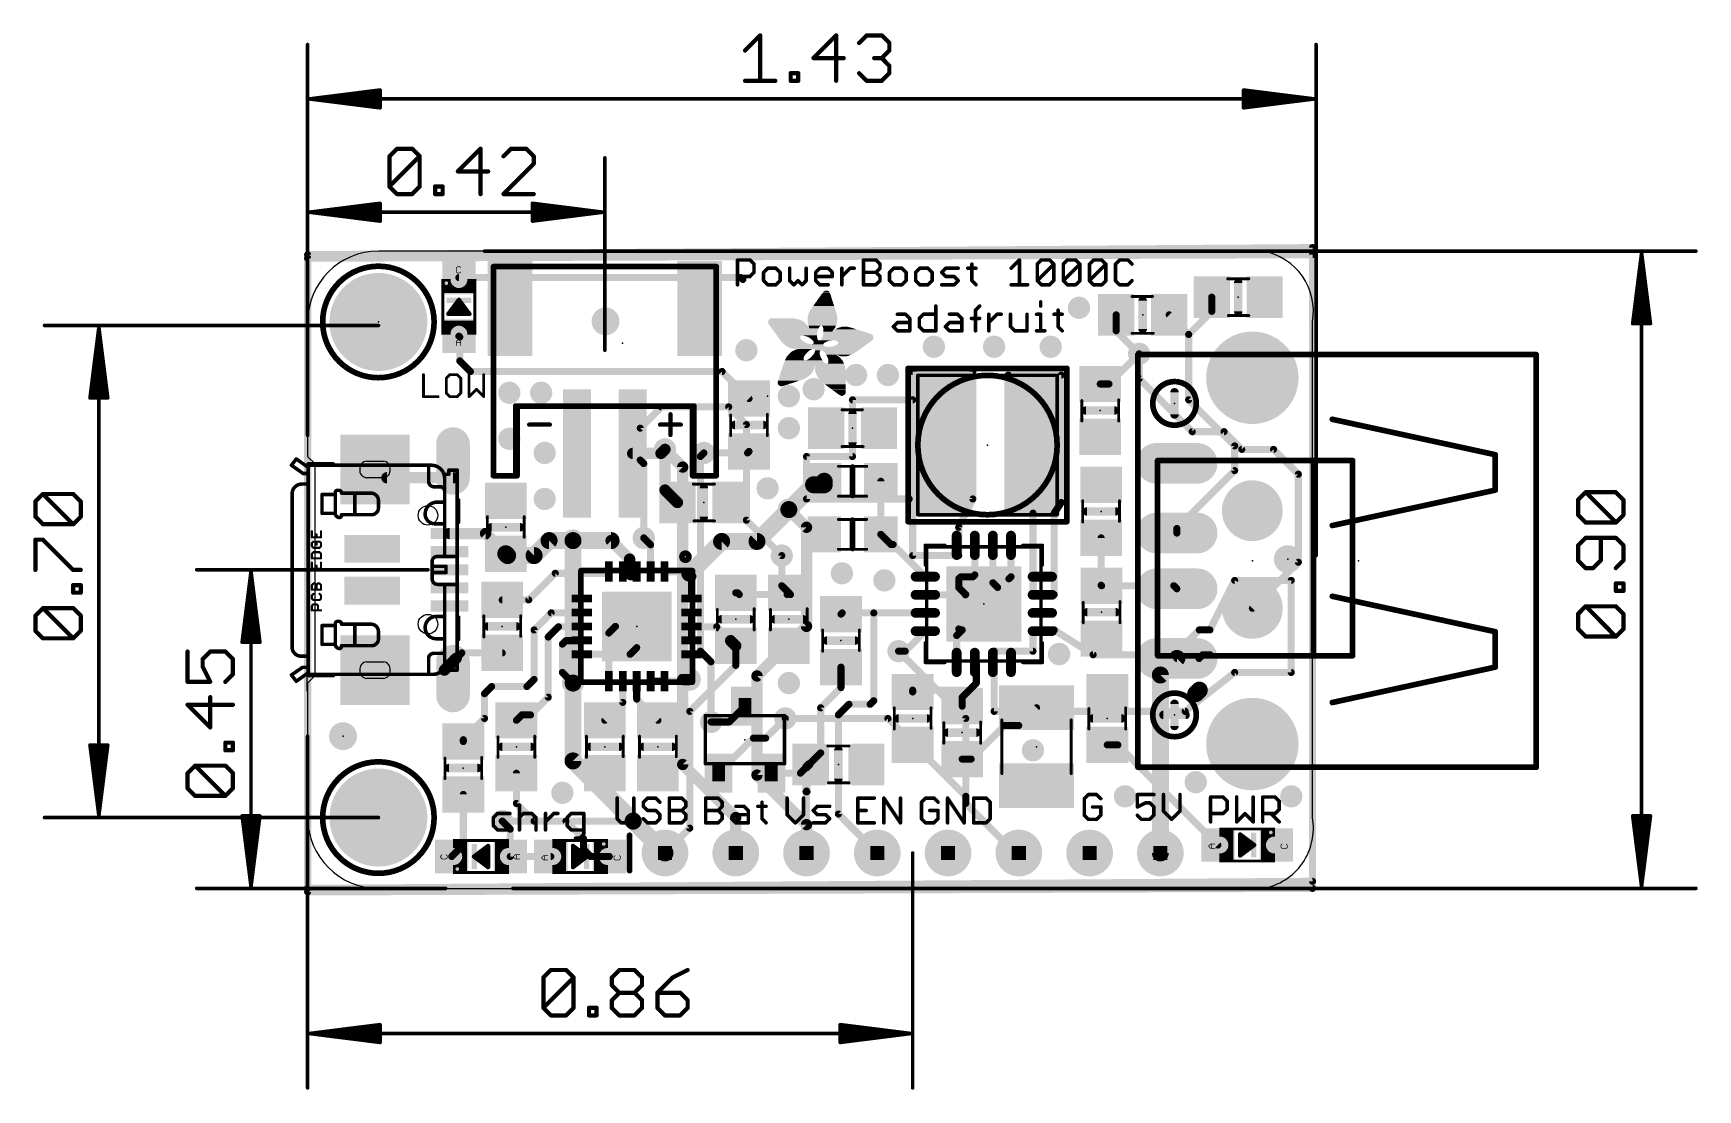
# Model space of a CAD drawing. Extents: x -9.8 to 49.9, y -7.2 to 30.7.
import ezdxf

# ---------------------------------------------------------------- set-up
doc = ezdxf.new("R2010")
doc.units = 0
for name, color, linetype in [('1', 14, 'CONTINUOUS'), ('16', 174, 'CONTINUOUS'), ('17', 94, 'CONTINUOUS'), ('18', 94, 'CONTINUOUS'), ('20', 178, 'CONTINUOUS'), ('21', 2, 'CONTINUOUS'), ('23', 178, 'CONTINUOUS'), ('24', 178, 'CONTINUOUS'), ('47', 250, 'CONTINUOUS'), ('51', 250, 'CONTINUOUS')]:
    doc.layers.add(name, color=color, linetype=linetype)

# ---------------------------------------------------------------- blocks, each defined once
blk = doc.blocks.new('RECT')
blk.add_solid([(-0.5, -0.5), (0.5, -0.5), (-0.5, 0.5), (0.5, 0.5)])
blk = doc.blocks.new('LONGP100')
at = {"const_width": 1}
blk.add_lwpolyline([(-0.5, 0), (0.5, 0)], dxfattribs=at)
at = {"const_width": 0.5}
for points in [[(-0.5, 0.25, 1), (-0.5, -0.25)], [(0.5, -0.25, 1), (0.5, 0.25)]]:
    blk.add_lwpolyline(points, format="xyb", dxfattribs=at)
blk = doc.blocks.new('ROUNDP')
at = {"const_width": 0.5}
blk.add_lwpolyline([(0, -0.25, 1), (0, 0.25, 1), (0, -0.25)], format="xyb", dxfattribs=at)
blk = doc.blocks.new('OFFSETP100')
at = {"const_width": 1}
blk.add_lwpolyline([(0, 0), (1, 0)], dxfattribs=at)
at = {"const_width": 0.5}
for points in [[(0, 0.25, 1), (0, -0.25)], [(1, -0.25, 1), (1, 0.25)]]:
    blk.add_lwpolyline(points, format="xyb", dxfattribs=at)
blk = doc.blocks.new('SQUAREP')
blk.add_solid([(-0.5, -0.5), (0.5, -0.5), (-0.5, 0.5), (0.5, 0.5)])
blk = doc.blocks.new('PIE')
at = {"const_width": 0.5}
blk.add_lwpolyline([(0, -0.25, 1), (0, 0.25, 1), (0, -0.25)], format="xyb", dxfattribs=at)
blk = doc.blocks.new('RECT168000X56000R100')
at = {"const_width": 0.175}
blk.add_lwpolyline([(0.4375, 0), (0.4375, 0, 0.4142), (0.35, 0.0875), (-0.35, 0.0875, 0.4142), (-0.4375, 0), (-0.4375, 0, 0.4142), (-0.35, -0.0875), (0.35, -0.0875, 0.4142)], format="xyb", close=True, dxfattribs=at)
blk.add_solid([(-0.3754, -0.0254), (0.3754, -0.0254), (-0.3754, 0.0254), (0.3754, 0.0254)])
blk = doc.blocks.new('ROUNDV')
at = {"const_width": 0.5}
blk.add_lwpolyline([(0, -0.25, 1), (0, 0.25, 1), (0, -0.25)], format="xyb", dxfattribs=at)

msp = doc.modelspace()

# ---------------------------------------------------------------- linework, layer by layer
at = {"layer": '1'}
for points, const_width in [([(0, 22.606), (36.068, 22.733)], 0.254), ([(0, -0.127), (0, 22.606)], 0.254), ([(36.068, 22.733), (36.068, 0)], 0.254), ([(5.429, 21.911), (15.554, 21.911)], 0.254), ([(15.554, 21.911), (15.621, 21.844)], 0.254), ([(32.451, 21.209), (32.451, 20.701)], 0.254), ([(29.022, 20.574), (29.022, 20)], 0.254), ([(31.623, 19.873), (30.922, 20.574)], 0.254), ([(32.451, 20.701), (31.623, 19.873)], 0.254), ([(5.461, 19.779), (5.429, 19.811)], 0.254), ([(5.461, 18.923), (5.461, 19.779)], 0.254), ([(29.022, 20), (29.845, 19.177)], 0.254), ([(31.623, 17.526), (31.623, 19.873)], 0.254), ([(28.763, 18.095), (29.845, 19.177)], 0.254), ([(5.842, 18.542), (5.461, 18.923)], 0.254), ([(14.874, 18.542), (5.842, 18.542)], 0.254), ([(15.843, 17.573), (14.874, 18.542)], 0.254), ([(21.717, 11.938), (21.717, 18.542)], 0.254), ([(21.717, 18.542), (23.876, 18.542)], 0.254), ([(23.876, 18.542), (23.876, 13.97)], 0.254), ([(27.051, 18.415), (25.146, 18.415)], 0.254), ([(25.146, 18.415), (25.146, 13.462)], 0.254), ([(27.051, 13.843), (27.051, 18.415)], 0.254), ([(28.448, 18.095), (28.763, 18.095)], 0.254), ([(19.558, 17.526), (19.558, 15.494)], 0.254), ([(21.717, 17.526), (19.558, 17.526)], 0.254), ([(21.59, 13.97), (21.717, 17.526)], 0.254), ([(31.623, 17.526), (33.274, 15.875)], 0.254), ([(12.683, 15.604), (11.668, 15.604)], 0.4064), ([(12.827, 15.748), (12.683, 15.604)], 0.4064), ([(12.827, 14.29), (12.827, 15.748)], 0.4064), ([(14.224, 15.621), (15.791, 15.621)], 0.254), ([(15.791, 15.621), (15.843, 15.673)], 0.254), ([(19.558, 15.494), (17.907, 15.494)], 0.254), ([(17.907, 15.494), (17.907, 13.97)], 0.254), ([(33.274, 15.875), (33.274, 14.986)], 0.254), ([(33.274, 14.986), (31.199, 12.911)], 0.254), ([(5.218, 14.73), (2.845, 14.73)], 0.4064), ([(13.274, 13.843), (12.827, 14.29)], 0.4064), ([(17.272, 13.589), (18.161, 14.478)], 0.6096), ([(18.161, 14.478), (18.542, 14.478)], 0.6096), ([(18.542, 14.478), (18.542, 14.605)], 0.6096), ([(20.574, 14.605), (20.574, 12.7)], 0.254), ([(16.129, 12.446), (17.272, 13.589)], 0.6096), ([(17.907, 13.97), (21.59, 13.97)], 0.254), ([(23.876, 13.97), (23.368, 12.954)], 0.254), ([(26.797, 13.462), (27.051, 13.843)], 0.254), ([(25.146, 13.462), (26.035, 13.462)], 0.254), ([(26.035, 13.462), (26.035, 10.541)], 0.254), ([(26.797, 10.541), (26.797, 13.462)], 0.254), ([(5.093, 12.73), (6.386, 12.73)], 0.4064), ([(6.386, 12.73), (7.112, 12.004)], 0.4064), ([(8.128, 11.938), (8.666, 12.476)], 0.6096), ([(8.666, 12.476), (9.525, 12.476)], 0.6096), ([(9.525, 12.476), (10.892, 12.476)], 0.6096), ([(10.892, 12.476), (11.557, 11.811)], 0.4064), ([(12.311, 12.327), (12.065, 12.573)], 0.254), ([(13.716, 11.303), (14.859, 12.446)], 0.6096), ([(14.859, 12.446), (16.129, 12.446)], 0.6096), ([(20.938, 12.336), (20.574, 12.7)], 0.254), ([(23.368, 12.954), (23.368, 11.938)], 0.254), ([(28.48, 12.573), (28.48, 10.875)], 0.254), ([(31.199, 12.911), (31.199, 12.7475)], 0.254), ([(7.178, 11.938), (7.112, 12.004)], 0.6096), ([(8.128, 11.938), (7.178, 11.938)], 0.6096), ([(11.557, 11.4254), (11.557, 11.811)], 0.4064), ([(12.311, 11.363), (12.311, 12.327)], 0.254), ([(17.018, 11.938), (17.018, 10.856)], 0.254), ([(21.016, 12.336), (20.938, 12.336)], 0.254), ([(22.171, 11.181), (21.016, 12.336)], 0.254), ([(23.368, 11.938), (21.717, 11.938)], 0.254), ([(23.946, 12.306), (23.946, 11.246)], 0.254), ([(24.596, 12.306), (24.596, 10.964)], 0.254), ([(25.246, 12.306), (25.246, 11.181)], 0.254), ([(7.935, 10.348), (8.89, 11.303)], 0.254), ([(8.89, 11.303), (10.8164, 11.303)], 0.254), ([(10.8164, 11.3576), (10.811, 11.363)], 0.254), ([(10.8164, 11.303), (10.8164, 11.3576)], 0.254), ([(11.311, 11.363), (11.811, 11.363)], 0.254), ([(11.6322, 11.3502), (11.557, 11.4254)], 0.6096), ([(11.645, 11.363), (11.6322, 11.3502)], 0.254), ([(11.811, 11.363), (11.645, 11.363)], 0.254), ([(12.811, 11.363), (13.656, 11.363)], 0.254), ([(13.656, 11.363), (13.716, 11.303)], 0.254), ([(13.8286, 11.1904), (13.716, 11.303)], 0.254), ([(23.946, 11.246), (23.876, 11.176)], 0.254), ([(13.776, 11.1378), (13.8286, 11.1904)], 0.254), ([(13.776, 10.398), (13.776, 11.1378)], 0.254), ([(17.018, 10.856), (17.272, 10.602)], 0.254), ([(23.441, 11.176), (23.371, 11.106)], 0.254), ([(23.371, 11.106), (23.371, 10.792)], 0.254), ([(23.371, 10.792), (23.622, 10.541)], 0.254), ([(23.876, 11.176), (23.441, 11.176)], 0.254), ([(24.596, 10.964), (24.765, 10.795)], 0.254), ([(25.246, 11.181), (25.171, 11.106)], 0.254), ([(28.48, 10.875), (28.498, 10.857)], 0.254), ([(28.498, 10.857), (31.0895, 10.857)], 0.254), ([(31.0895, 10.857), (31.199, 10.7475)], 0.254), ([(33.274, 11.049), (32.385, 9.271)], 0.254), ([(35.306, 11.049), (33.274, 11.049)], 0.254), ([(35.306, 7.747), (35.306, 11.049)], 0.254), ([(6.985, 10.348), (7.935, 10.348)], 0.254), ([(15.367, 10.602), (15.433, 10.602)], 0.254), ([(15.433, 10.602), (15.494, 10.541)], 0.254), ([(15.494, 10.541), (17.211, 10.541)], 0.254), ([(17.211, 10.541), (17.272, 10.602)], 0.254), ([(17.272, 10.602), (17.333, 10.541)], 0.254), ([(22.171, 10.531), (23.612, 10.531)], 0.254), ([(23.612, 10.531), (23.622, 10.541)], 0.254), ([(26.035, 10.541), (26.797, 10.541)], 0.254), ([(8.7422, 9.8852), (8.128, 9.271)], 0.254), ([(8.7422, 9.8852), (9.8332, 9.8852)], 0.254), ([(9.8332, 9.8852), (9.846, 9.898)], 0.254), ([(13.776, 9.898), (13.776, 9.398)], 0.254), ([(19.186, 9.881), (19.144, 9.839)], 0.254), ([(20.32, 9.881), (19.186, 9.881)], 0.254), ([(22.171, 9.881), (20.32, 9.881)], 0.254), ([(20.32, 6.731), (20.32, 9.881)], 0.254), ([(8.128, 9.271), (8.128, 7.493)], 0.254), ([(9.0042, 9.3852), (8.636, 9.017)], 0.254), ([(8.636, 9.017), (8.636, 6.858)], 0.254), ([(9.0042, 9.3852), (9.8332, 9.3852)], 0.254), ([(9.2662, 8.8852), (9.144, 8.763)], 0.254), ([(9.2662, 8.8852), (9.8332, 8.8852)], 0.254), ([(9.8332, 9.3852), (9.846, 9.398)], 0.254), ([(9.8332, 8.8852), (9.846, 8.898)], 0.254), ([(10.811, 9.16), (11.049, 9.398)], 0.254), ([(10.811, 7.433), (10.811, 9.16)], 0.254), ([(13.776, 9.398), (13.776, 8.898)], 0.254), ([(13.7888, 9.3852), (13.776, 9.398)], 0.254), ([(14.6838, 9.3852), (13.7888, 9.3852)], 0.254), ([(14.6838, 9.3852), (15.367, 8.702)], 0.254), ([(15.1838, 8.8852), (15.367, 8.702)], 0.4064), ([(22.171, 9.231), (21.449, 8.509)], 0.254), ([(23.296, 9.072), (23.495, 9.271)], 0.254), ([(23.296, 8.106), (23.296, 9.072)], 0.254), ([(23.406, 9.271), (23.371, 9.306)], 0.254), ([(23.495, 9.271), (23.406, 9.271)], 0.254), ([(26.797, 9.271), (26.035, 9.271)], 0.254), ([(26.035, 9.271), (26.035, 8.509)], 0.254), ([(28.194, 8.382), (26.797, 9.271)], 0.254), ([(32.004, 9.271), (31.115, 8.382)], 0.254), ([(32.385, 9.271), (32.004, 9.271)], 0.254), ([(4.909, 7.83), (5.334, 8.255)], 0.4064), ([(5.536, 8.448), (5.218, 8.13)], 0.254), ([(5.334, 8.255), (5.218, 8.255)], 0.254), ([(5.218, 8.255), (5.218, 8.13)], 0.254), ([(6.985, 8.448), (5.536, 8.448)], 0.254), ([(9.144, 8.763), (9.144, 7.747)], 0.254), ([(9.846, 8.398), (11.573, 8.398)], 0.254), ([(11.573, 8.398), (11.811, 8.636)], 0.254), ([(13.776, 8.398), (13.776, 7.553)], 0.254), ([(15.367, 8.702), (15.367, 8.001)], 0.254), ([(21.449, 8.509), (21.209, 8.509)], 0.254), ([(24.638, 8.509), (24.638, 6.35)], 0.254), ([(26.035, 8.509), (24.638, 8.509)], 0.254), ([(31.115, 8.382), (28.194, 8.382)], 0.254), ([(31.9965, 8.2475), (31.199, 8.2475)], 0.254), ([(32.131, 8.382), (31.9965, 8.2475)], 0.254), ([(32.385, 8.382), (32.131, 8.382)], 0.254), ([(9.144, 7.747), (9.525, 7.366)], 0.254), ([(15.367, 8.001), (13.716, 6.35)], 0.254), ([(19.144, 7.939), (19.144, 7.206)], 0.254), ([(24.003, 8.049), (23.946, 8.106)], 0.254), ([(24.003, 7.366), (24.003, 8.049)], 0.254), ([(31.496, 6.35), (33.274, 7.747)], 0.254), ([(33.274, 7.747), (35.306, 7.747)], 0.254), ([(6.604, 7.239), (6.35, 6.985)], 0.254), ([(7.874, 7.239), (6.604, 7.239)], 0.254), ([(8.128, 7.493), (7.874, 7.239)], 0.254), ([(11.311, 7.433), (11.311, 6.673)], 0.254), ([(11.811, 7.433), (11.811, 6.792)], 0.254), ([(12.311, 7.433), (12.811, 7.433)], 0.254), ([(12.811, 7.433), (13.656, 7.433)], 0.254), ([(13.656, 7.433), (13.716, 7.493)], 0.254), ([(13.776, 7.553), (13.716, 7.493)], 0.254), ([(19.144, 7.206), (18.415, 6.477)], 0.254), ([(21.717, 7.046), (21.717, 7.112)], 0.254), ([(21.717, 7.112), (23.749, 7.112)], 0.254), ([(23.495, 6.858), (23.749, 7.112)], 0.254), ([(23.749, 7.112), (24.003, 7.366)], 0.254), ([(31.877, 6.985), (32.004, 7.112)], 0.6096), ([(6.35, 6.985), (6.35, 6.096)], 0.254), ([(8.636, 6.858), (8.001, 6.223)], 0.254), ([(11.311, 6.673), (10.668, 6.03)], 0.254), ([(11.811, 6.792), (12.573, 6.03)], 0.254), ([(15.1322, 5.969), (15.6972, 6.534)], 0.254), ([(18.415, 6.477), (18.415, 4.86)], 0.254), ([(19.05, 6.223), (19.431, 6.604)], 0.254), ([(19.431, 6.604), (20.193, 6.604)], 0.254), ([(20.193, 6.604), (20.32, 6.731)], 0.254), ([(23.495, 6.538), (23.495, 6.858)], 0.254), ([(25.524, 5.842), (26.162, 6.48)], 0.254), ([(6.35, 6.096), (5.588, 5.334)], 0.254), ([(7.686, 6.223), (7.493, 6.03)], 0.254), ([(8.001, 6.223), (7.686, 6.223)], 0.254), ([(13.716, 6.35), (13.716, 2.159)], 0.254), ([(14.478, 5.969), (15.1322, 5.969)], 0.254), ([(17.145, 6.096), (16.4378, 5.3888)], 0.254), ([(19.05, 2.667), (19.05, 6.223)], 0.254), ([(24.638, 6.35), (31.496, 6.35)], 0.254), ([(5.588, 5.334), (5.588, 5.268)], 0.254), ([(16.002, 5.3888), (14.7472, 4.134)], 0.254), ([(16.4378, 5.3888), (16.002, 5.3888)], 0.254), ([(25.019, 5.842), (23.815, 4.638)], 0.254), ([(25.019, 5.842), (25.524, 5.842)], 0.254), ([(18.415, 4.86), (18, 4.445)], 0.254), ([(28.702, 5.146), (29.083, 5.146)], 0.254), ([(29.083, 5.146), (32.673, 1.556)], 0.254), ([(7.493, 3.048), (7.493, 4.13)], 0.254), ([(16.6472, 4.134), (17.689, 4.134)], 0.254), ([(17.689, 4.134), (18, 4.445)], 0.254), ([(17.907, 4.352), (18, 4.445)], 0.3048), ([(17.907, 3.49), (17.907, 4.352)], 0.3048), ([(23.815, 4.638), (23.495, 4.638)], 0.254), ([(17.907, 3.49), (17.907, 1.27)], 0.254), ([(5.588, 3.368), (5.588, 1.558)], 0.254), ([(8.128, 2.413), (7.493, 3.048)], 0.254), ([(7.273, 2.125), (6.985, 2.413)], 0.254), ([(9.271, 2.413), (8.128, 2.413)], 0.254), ([(9.906, 1.778), (9.271, 2.413)], 0.254), ([(19.05, 2.667), (20.447, 1.27)], 0.254), ([(7.273, 1.143), (7.273, 2.125)], 0.254), ([(9.906, 1.397), (9.906, 1.778)], 0.254), ([(13.716, 2.159), (12.827, 1.27)], 0.254), ([(5.588, 1.558), (5.173, 1.143)], 0.254), ([(7.273, 1.143), (8.729, 1.143)], 0.254), ([(10.16, 1.143), (9.906, 1.397)], 0.254), ([(10.829, 1.143), (10.16, 1.143)], 0.254), ([(36.068, 0), (0, -0.127)], 0.254)]:
    msp.add_lwpolyline(points, dxfattribs=dict(at, const_width=const_width))
for points, const_width in [([(0.0635, 22.606, 1), (-0.0635, 22.606)], 0.127), ([(-0.0002, 22.6695, 1), (0.0002, 22.5425)], 0.127), ([(36.1315, 22.733, 1), (36.0045, 22.733)], 0.127), ([(36.0682, 22.6695, 1), (36.0678, 22.7965)], 0.127), ([(5.429, 21.9745, 1), (5.429, 21.8475)], 0.127), ([(15.5989, 21.9559, 1), (15.5091, 21.8661)], 0.127), ([(15.554, 21.8475, 1), (15.554, 21.9745)], 0.127), ([(15.5761, 21.7991, 1), (15.6659, 21.8889)], 0.127), ([(32.5145, 21.209, 1), (32.3875, 21.209)], 0.127), ([(29.0855, 20.574, 1), (28.9585, 20.574)], 0.127), ([(30.9669, 20.6189, 1), (30.8771, 20.5291)], 0.127), ([(32.3875, 20.701, 1), (32.5145, 20.701)], 0.127), ([(32.4959, 20.6561, 1), (32.4061, 20.7459)], 0.127), ([(5.4739, 19.8559, 1), (5.3841, 19.7661)], 0.127), ([(5.5245, 19.779, 1), (5.3975, 19.779)], 0.127), ([(5.4161, 19.7341, 1), (5.5059, 19.8239)], 0.127), ([(29.0669, 20.0449, 1), (28.9771, 19.9551)], 0.127), ([(28.9585, 20, 1), (29.0855, 20)], 0.127), ([(31.6865, 19.873, 1), (31.5595, 19.873)], 0.127), ([(31.5781, 19.9179, 1), (31.6679, 19.8281)], 0.127), ([(31.5781, 19.8281, 1), (31.6679, 19.9179)], 0.127), ([(29.8899, 19.1321, 1), (29.8001, 19.2219)], 0.127), ([(29.8001, 19.1321, 1), (29.8899, 19.2219)], 0.127), ([(5.5059, 18.9679, 1), (5.4161, 18.8781)], 0.127), ([(5.3975, 18.923, 1), (5.5245, 18.923)], 0.127), ([(5.842, 18.6055, 1), (5.842, 18.4785)], 0.127), ([(5.7971, 18.4971, 1), (5.8869, 18.5869)], 0.127), ([(14.9189, 18.5869, 1), (14.8291, 18.4971)], 0.127), ([(14.874, 18.4785, 1), (14.874, 18.6055)], 0.127), ([(21.7805, 18.542, 1), (21.6535, 18.542)], 0.127), ([(21.717, 18.6055, 1), (21.717, 18.4785)], 0.127), ([(23.9395, 18.542, 1), (23.8125, 18.542)], 0.127), ([(23.876, 18.4785, 1), (23.876, 18.6055)], 0.127), ([(25.146, 18.4785, 1), (25.146, 18.3515)], 0.127), ([(25.2095, 18.415, 1), (25.0825, 18.415)], 0.127), ([(27.1145, 18.415, 1), (26.9875, 18.415)], 0.127), ([(27.051, 18.3515, 1), (27.051, 18.4785)], 0.127), ([(28.448, 18.1585, 1), (28.448, 18.0315)], 0.127), ([(28.7181, 18.1399, 1), (28.8079, 18.0501)], 0.127), ([(28.763, 18.0315, 1), (28.763, 18.1585)], 0.127), ([(15.7981, 17.5281, 1), (15.8879, 17.6179)], 0.127), ([(19.6215, 17.526, 1), (19.4945, 17.526)], 0.127), ([(19.558, 17.5895, 1), (19.558, 17.4625)], 0.127), ([(21.7805, 17.5237, 1), (21.6535, 17.5283)], 0.127), ([(21.717, 17.4625, 1), (21.717, 17.5895)], 0.127), ([(31.6679, 17.5709, 1), (31.5781, 17.4811)], 0.127), ([(31.5595, 17.526, 1), (31.6865, 17.526)], 0.127), ([(11.668, 15.7056, 1), (11.668, 15.5024)], 0.2032), ([(12.6112, 15.6758, 1), (12.7548, 15.5322)], 0.2032), ([(12.683, 15.5024, 1), (12.683, 15.7056)], 0.2032), ([(12.9286, 15.748, 1), (12.7254, 15.748)], 0.2032), ([(12.8988, 15.6762, 1), (12.7552, 15.8198)], 0.2032), ([(14.224, 15.6845, 1), (14.224, 15.5575)], 0.127), ([(15.7461, 15.6659, 1), (15.8359, 15.5761)], 0.127), ([(15.791, 15.5575, 1), (15.791, 15.6845)], 0.127), ([(15.8879, 15.6281, 1), (15.7981, 15.7179)], 0.127), ([(17.907, 15.5575, 1), (17.907, 15.4305)], 0.127), ([(17.9705, 15.494, 1), (17.8435, 15.494)], 0.127), ([(19.4945, 15.494, 1), (19.6215, 15.494)], 0.127), ([(19.558, 15.4305, 1), (19.558, 15.5575)], 0.127), ([(33.3375, 15.875, 1), (33.2105, 15.875)], 0.127), ([(33.2291, 15.8301, 1), (33.3189, 15.9199)], 0.127), ([(33.2105, 14.986, 1), (33.3375, 14.986)], 0.127), ([(33.3189, 14.9411, 1), (33.2291, 15.0309)], 0.127), ([(2.845, 14.8316, 1), (2.845, 14.6284)], 0.2032), ([(5.218, 14.6284, 1), (5.218, 14.8316)], 0.2032), ([(12.7254, 14.29, 1), (12.9286, 14.29)], 0.2032), ([(12.8988, 14.3618, 1), (12.7552, 14.2182)], 0.2032), ([(18.161, 14.6304, 1), (18.161, 14.3256)], 0.3048), ([(18.2688, 14.3702, 1), (18.0532, 14.5858)], 0.3048), ([(18.6944, 14.605, 1), (18.3896, 14.605)], 0.3048), ([(18.3896, 14.478, 1), (18.6944, 14.478)], 0.3048), ([(18.542, 14.3256, 1), (18.542, 14.6304)], 0.3048), ([(20.6375, 14.605, 1), (20.5105, 14.605)], 0.127), ([(13.2022, 13.7712, 1), (13.3458, 13.9148)], 0.2032), ([(17.1642, 13.6968, 1), (17.3798, 13.4812)], 0.3048), ([(17.3798, 13.4812, 1), (17.1642, 13.6968)], 0.3048), ([(17.907, 14.0335, 1), (17.907, 13.9065)], 0.127), ([(17.8435, 13.97, 1), (17.9705, 13.97)], 0.127), ([(21.5265, 13.9723, 1), (21.6535, 13.9677)], 0.127), ([(21.59, 13.9065, 1), (21.59, 14.0335)], 0.127), ([(23.8125, 13.97, 1), (23.9395, 13.97)], 0.127), ([(23.9328, 13.9416, 1), (23.8192, 13.9984)], 0.127), ([(26.9875, 13.843, 1), (27.1145, 13.843)], 0.127), ([(27.1038, 13.8078, 1), (26.9982, 13.8782)], 0.127), ([(25.146, 13.5255, 1), (25.146, 13.3985)], 0.127), ([(25.0825, 13.462, 1), (25.2095, 13.462)], 0.127), ([(26.0985, 13.462, 1), (25.9715, 13.462)], 0.127), ([(26.035, 13.3985, 1), (26.035, 13.5255)], 0.127), ([(26.8605, 13.462, 1), (26.7335, 13.462)], 0.127), ([(26.7442, 13.4972, 1), (26.8498, 13.4268)], 0.127), ([(5.093, 12.8316, 1), (5.093, 12.6284)], 0.2032), ([(6.4578, 12.8018, 1), (6.3142, 12.6582)], 0.2032), ([(6.386, 12.6284, 1), (6.386, 12.8316)], 0.2032), ([(8.666, 12.6284, 1), (8.666, 12.3236)], 0.3048), ([(8.7738, 12.3682, 1), (8.5582, 12.5838)], 0.3048), ([(9.525, 12.6284, 1), (9.525, 12.3236)], 0.3048), ([(9.525, 12.3236, 1), (9.525, 12.6284)], 0.3048), ([(10.9638, 12.5478, 1), (10.8202, 12.4042)], 0.2032), ([(10.892, 12.3236, 1), (10.892, 12.6284)], 0.3048), ([(12.1099, 12.6179, 1), (12.0201, 12.5281)], 0.127), ([(14.859, 12.5984, 1), (14.859, 12.2936)], 0.3048), ([(14.9668, 12.3382, 1), (14.7512, 12.5538)], 0.3048), ([(16.0212, 12.5538, 1), (16.2368, 12.3382)], 0.3048), ([(16.129, 12.2936, 1), (16.129, 12.5984)], 0.3048), ([(20.6189, 12.7449, 1), (20.5291, 12.6551)], 0.127), ([(20.5105, 12.7, 1), (20.6375, 12.7)], 0.127), ([(23.4315, 12.954, 1), (23.3045, 12.954)], 0.127), ([(23.3112, 12.9824, 1), (23.4248, 12.9256)], 0.127), ([(28.5435, 12.573, 1), (28.4165, 12.573)], 0.127), ([(31.2625, 12.911, 1), (31.1355, 12.911)], 0.127), ([(31.1541, 12.9559, 1), (31.2439, 12.8661)], 0.127), ([(31.1355, 12.7475, 1), (31.2625, 12.7475)], 0.127), ([(7.2198, 12.1118, 1), (7.0042, 11.8962)], 0.3048), ([(7.178, 12.0904, 1), (7.178, 11.7856)], 0.3048), ([(7.0702, 11.8302, 1), (7.2858, 12.0458)], 0.3048), ([(7.0402, 11.9322, 1), (7.1838, 12.0758)], 0.2032), ([(8.0202, 12.0458, 1), (8.2358, 11.8302)], 0.3048), ([(8.128, 11.7856, 1), (8.128, 12.0904)], 0.3048), ([(11.6586, 11.811, 1), (11.4554, 11.811)], 0.2032), ([(11.4852, 11.7392, 1), (11.6288, 11.8828)], 0.2032), ([(12.3745, 12.327, 1), (12.2475, 12.327)], 0.127), ([(12.2661, 12.2821, 1), (12.3559, 12.3719)], 0.127), ([(17.0815, 11.938, 1), (16.9545, 11.938)], 0.127), ([(20.938, 12.3995, 1), (20.938, 12.2725)], 0.127), ([(20.8931, 12.2911, 1), (20.9829, 12.3809)], 0.127), ([(21.0609, 12.3809, 1), (20.9711, 12.2911)], 0.127), ([(21.016, 12.2725, 1), (21.016, 12.3995)], 0.127), ([(21.717, 12.0015, 1), (21.717, 11.8745)], 0.127), ([(21.6535, 11.938, 1), (21.7805, 11.938)], 0.127), ([(23.3045, 11.938, 1), (23.4315, 11.938)], 0.127), ([(23.368, 11.8745, 1), (23.368, 12.0015)], 0.127), ([(24.0095, 12.306, 1), (23.8825, 12.306)], 0.127), ([(24.6595, 12.306, 1), (24.5325, 12.306)], 0.127), ([(25.3095, 12.306, 1), (25.1825, 12.306)], 0.127), ([(8.89, 11.3665, 1), (8.89, 11.2395)], 0.127), ([(8.9349, 11.2581, 1), (8.8451, 11.3479)], 0.127), ([(10.8559, 11.4079, 1), (10.7661, 11.3181)], 0.127), ([(10.8799, 11.3576, 1), (10.7529, 11.3576)], 0.127), ([(10.7529, 11.303, 1), (10.8799, 11.303)], 0.127), ([(10.7715, 11.3127, 1), (10.8613, 11.4025)], 0.127), ([(10.8164, 11.2395, 1), (10.8164, 11.3665)], 0.127), ([(11.311, 11.4265, 1), (11.311, 11.2995)], 0.127), ([(11.6648, 11.5332, 1), (11.4492, 11.3177)], 0.3048), ([(11.4554, 11.4254, 1), (11.6586, 11.4254)], 0.2032), ([(11.5244, 11.2425, 1), (11.74, 11.458)], 0.3048), ([(11.5873, 11.3951, 1), (11.6771, 11.3053)], 0.127), ([(11.645, 11.4265, 1), (11.645, 11.2995)], 0.127), ([(11.6899, 11.3181, 1), (11.6001, 11.4079)], 0.127), ([(11.811, 11.2995, 1), (11.811, 11.4265)], 0.127), ([(11.811, 11.2995, 1), (11.811, 11.4265)], 0.127), ([(12.2475, 11.363, 1), (12.3745, 11.363)], 0.127), ([(12.811, 11.4265, 1), (12.811, 11.2995)], 0.127), ([(13.6082, 11.4108, 1), (13.8238, 11.1952)], 0.3048), ([(13.7009, 11.4079, 1), (13.6111, 11.3181)], 0.127), ([(13.7609, 11.3479, 1), (13.6711, 11.2581)], 0.127), ([(13.656, 11.2995, 1), (13.656, 11.4265)], 0.127), ([(13.6711, 11.2581, 1), (13.7609, 11.3479)], 0.127), ([(23.9909, 11.2011, 1), (23.9011, 11.2909)], 0.127), ([(13.8395, 11.1378, 1), (13.7125, 11.1378)], 0.127), ([(13.7311, 11.1827, 1), (13.8209, 11.0929)], 0.127), ([(13.8735, 11.1455, 1), (13.7837, 11.2353)], 0.127), ([(13.7837, 11.1455, 1), (13.8735, 11.2353)], 0.127), ([(17.0629, 10.9009, 1), (16.9731, 10.8111)], 0.127), ([(16.9545, 10.856, 1), (17.0815, 10.856)], 0.127), ([(22.1261, 11.1361, 1), (22.2159, 11.2259)], 0.127), ([(23.4345, 11.106, 1), (23.3075, 11.106)], 0.127), ([(23.3261, 11.1509, 1), (23.4159, 11.0611)], 0.127), ([(23.4159, 10.8369, 1), (23.3261, 10.7471)], 0.127), ([(23.3075, 10.792, 1), (23.4345, 10.792)], 0.127), ([(23.441, 11.2395, 1), (23.441, 11.1125)], 0.127), ([(23.4859, 11.1311, 1), (23.3961, 11.2209)], 0.127), ([(23.8311, 11.2209, 1), (23.9209, 11.1311)], 0.127), ([(23.876, 11.1125, 1), (23.876, 11.2395)], 0.127), ([(23.8825, 11.246, 1), (24.0095, 11.246)], 0.127), ([(24.6409, 11.0089, 1), (24.5511, 10.9191)], 0.127), ([(24.5325, 10.964, 1), (24.6595, 10.964)], 0.127), ([(24.7201, 10.7501, 1), (24.8099, 10.8399)], 0.127), ([(25.1261, 11.1509, 1), (25.2159, 11.0611)], 0.127), ([(25.1825, 11.181, 1), (25.3095, 11.181)], 0.127), ([(25.2909, 11.1361, 1), (25.2011, 11.2259)], 0.127), ([(28.5249, 10.9199, 1), (28.4351, 10.8301)], 0.127), ([(28.4165, 10.875, 1), (28.5435, 10.875)], 0.127), ([(28.498, 10.9205, 1), (28.498, 10.7935)], 0.127), ([(28.4531, 10.8121, 1), (28.5429, 10.9019)], 0.127), ([(31.1344, 10.9019, 1), (31.0446, 10.8121)], 0.127), ([(31.0895, 10.7935, 1), (31.0895, 10.9205)], 0.127), ([(31.1541, 10.7026, 1), (31.2439, 10.7924)], 0.127), ([(33.274, 11.1125, 1), (33.274, 10.9855)], 0.127), ([(33.3308, 11.0206, 1), (33.2172, 11.0774)], 0.127), ([(35.3695, 11.049, 1), (35.2425, 11.049)], 0.127), ([(35.306, 10.9855, 1), (35.306, 11.1125)], 0.127), ([(6.985, 10.4115, 1), (6.985, 10.2845)], 0.127), ([(7.8901, 10.3929, 1), (7.9799, 10.3031)], 0.127), ([(7.935, 10.2845, 1), (7.935, 10.4115)], 0.127), ([(13.7125, 10.398, 1), (13.8395, 10.398)], 0.127), ([(15.367, 10.6655, 1), (15.367, 10.5385)], 0.127), ([(15.4779, 10.6469, 1), (15.3881, 10.5571)], 0.127), ([(15.494, 10.6045, 1), (15.494, 10.4775)], 0.127), ([(15.433, 10.5385, 1), (15.433, 10.6655)], 0.127), ([(15.4491, 10.4961, 1), (15.5389, 10.5859)], 0.127), ([(17.1661, 10.5859, 1), (17.2559, 10.4961)], 0.127), ([(17.3169, 10.6469, 1), (17.2271, 10.5571)], 0.127), ([(17.211, 10.4775, 1), (17.211, 10.6045)], 0.127), ([(17.3169, 10.5571, 1), (17.2271, 10.6469)], 0.127), ([(17.2271, 10.5571, 1), (17.3169, 10.6469)], 0.127), ([(17.2881, 10.4961, 1), (17.3779, 10.5859)], 0.127), ([(22.171, 10.5945, 1), (22.171, 10.4675)], 0.127), ([(23.5671, 10.5759, 1), (23.6569, 10.4861)], 0.127), ([(23.6669, 10.4961, 1), (23.5771, 10.5859)], 0.127), ([(23.5771, 10.4961, 1), (23.6669, 10.5859)], 0.127), ([(23.612, 10.4675, 1), (23.612, 10.5945)], 0.127), ([(26.035, 10.6045, 1), (26.035, 10.4775)], 0.127), ([(25.9715, 10.541, 1), (26.0985, 10.541)], 0.127), ([(26.7335, 10.541, 1), (26.8605, 10.541)], 0.127), ([(26.797, 10.4775, 1), (26.797, 10.6045)], 0.127), ([(8.7422, 9.9487, 1), (8.7422, 9.8217)], 0.127), ([(8.7871, 9.8403, 1), (8.6973, 9.9301)], 0.127), ([(9.7883, 9.9301, 1), (9.8781, 9.8403)], 0.127), ([(9.8909, 9.8531, 1), (9.8011, 9.9429)], 0.127), ([(9.8332, 9.8217, 1), (9.8332, 9.9487)], 0.127), ([(13.8395, 9.898, 1), (13.7125, 9.898)], 0.127), ([(19.0991, 9.8839, 1), (19.1889, 9.7941)], 0.127), ([(19.186, 9.9445, 1), (19.186, 9.8175)], 0.127), ([(19.2309, 9.8361, 1), (19.1411, 9.9259)], 0.127), ([(20.32, 9.9445, 1), (20.32, 9.8175)], 0.127), ([(20.3835, 9.881, 1), (20.2565, 9.881)], 0.127), ([(20.32, 9.8175, 1), (20.32, 9.9445)], 0.127), ([(22.171, 9.8175, 1), (22.171, 9.9445)], 0.127), ([(8.1915, 9.271, 1), (8.0645, 9.271)], 0.127), ([(8.0831, 9.3159, 1), (8.1729, 9.2261)], 0.127), ([(8.6995, 9.017, 1), (8.5725, 9.017)], 0.127), ([(8.5911, 9.0619, 1), (8.6809, 8.9721)], 0.127), ([(9.0042, 9.4487, 1), (9.0042, 9.3217)], 0.127), ([(9.0491, 9.3403, 1), (8.9593, 9.4301)], 0.127), ([(9.2662, 8.9487, 1), (9.2662, 8.8217)], 0.127), ([(9.3111, 8.8403, 1), (9.2213, 8.9301)], 0.127), ([(9.7883, 9.4301, 1), (9.8781, 9.3403)], 0.127), ([(9.7883, 8.9301, 1), (9.8781, 8.8403)], 0.127), ([(9.8909, 9.3531, 1), (9.8011, 9.4429)], 0.127), ([(9.8909, 8.8531, 1), (9.8011, 8.9429)], 0.127), ([(9.8332, 9.3217, 1), (9.8332, 9.4487)], 0.127), ([(9.8332, 8.8217, 1), (9.8332, 8.9487)], 0.127), ([(10.8745, 9.16, 1), (10.7475, 9.16)], 0.127), ([(10.7661, 9.2049, 1), (10.8559, 9.1151)], 0.127), ([(11.0939, 9.3531, 1), (11.0041, 9.4429)], 0.127), ([(13.8395, 9.398, 1), (13.7125, 9.398)], 0.127), ([(13.8209, 9.4429, 1), (13.7311, 9.3531)], 0.127), ([(13.7125, 9.398, 1), (13.8395, 9.398)], 0.127), ([(13.7125, 8.898, 1), (13.8395, 8.898)], 0.127), ([(13.7888, 9.4487, 1), (13.7888, 9.3217)], 0.127), ([(13.7439, 9.3403, 1), (13.8337, 9.4301)], 0.127), ([(14.7287, 9.4301, 1), (14.6389, 9.3403)], 0.127), ([(14.6838, 9.3217, 1), (14.6838, 9.4487)], 0.127), ([(15.2556, 8.9571, 1), (15.1119, 8.8134)], 0.2032), ([(22.2159, 9.1861, 1), (22.1261, 9.2759)], 0.127), ([(23.3595, 9.072, 1), (23.2325, 9.072)], 0.127), ([(23.2511, 9.1169, 1), (23.3409, 9.0271)], 0.127), ([(23.4159, 9.3509, 1), (23.3261, 9.2611)], 0.127), ([(23.406, 9.3345, 1), (23.406, 9.2075)], 0.127), ([(23.3611, 9.2261, 1), (23.4509, 9.3159)], 0.127), ([(23.5399, 9.2261, 1), (23.4501, 9.3159)], 0.127), ([(23.495, 9.2075, 1), (23.495, 9.3345)], 0.127), ([(26.035, 9.3345, 1), (26.035, 9.2075)], 0.127), ([(26.0985, 9.271, 1), (25.9715, 9.271)], 0.127), ([(26.8311, 9.3246, 1), (26.7629, 9.2174)], 0.127), ([(26.797, 9.2075, 1), (26.797, 9.3345)], 0.127), ([(32.004, 9.3345, 1), (32.004, 9.2075)], 0.127), ([(32.0489, 9.2261, 1), (31.9591, 9.3159)], 0.127), ([(32.3282, 9.2994, 1), (32.4418, 9.2426)], 0.127), ([(32.385, 9.2075, 1), (32.385, 9.3345)], 0.127), ([(5.218, 8.3185, 1), (5.218, 8.1915)], 0.127), ([(5.2815, 8.255, 1), (5.1545, 8.255)], 0.127), ([(5.4058, 8.1832, 1), (5.2622, 8.3268)], 0.2032), ([(5.334, 8.1915, 1), (5.334, 8.3185)], 0.127), ([(5.536, 8.5115, 1), (5.536, 8.3845)], 0.127), ([(5.5809, 8.4031, 1), (5.4911, 8.4929)], 0.127), ([(6.985, 8.3845, 1), (6.985, 8.5115)], 0.127), ([(9.2075, 8.763, 1), (9.0805, 8.763)], 0.127), ([(9.0991, 8.8079, 1), (9.1889, 8.7181)], 0.127), ([(9.846, 8.4615, 1), (9.846, 8.3345)], 0.127), ([(11.5281, 8.4429, 1), (11.6179, 8.3531)], 0.127), ([(11.573, 8.3345, 1), (11.573, 8.4615)], 0.127), ([(11.8559, 8.5911, 1), (11.7661, 8.6809)], 0.127), ([(13.8395, 8.398, 1), (13.7125, 8.398)], 0.127), ([(15.2952, 8.6302, 1), (15.4388, 8.7738)], 0.2032), ([(15.4305, 8.702, 1), (15.3035, 8.702)], 0.127), ([(15.3221, 8.6571, 1), (15.4119, 8.7469)], 0.127), ([(21.209, 8.5725, 1), (21.209, 8.4455)], 0.127), ([(21.4041, 8.5539, 1), (21.4939, 8.4641)], 0.127), ([(21.449, 8.4455, 1), (21.449, 8.5725)], 0.127), ([(24.7015, 8.509, 1), (24.5745, 8.509)], 0.127), ([(24.638, 8.5725, 1), (24.638, 8.4455)], 0.127), ([(25.9715, 8.509, 1), (26.0985, 8.509)], 0.127), ([(26.035, 8.4455, 1), (26.035, 8.5725)], 0.127), ([(28.194, 8.4455, 1), (28.194, 8.3185)], 0.127), ([(28.1599, 8.3284, 1), (28.2281, 8.4356)], 0.127), ([(31.0701, 8.4269, 1), (31.1599, 8.3371)], 0.127), ([(31.115, 8.3185, 1), (31.115, 8.4455)], 0.127), ([(31.199, 8.311, 1), (31.199, 8.184)], 0.127), ([(31.9965, 8.184, 1), (31.9965, 8.311)], 0.127), ([(32.131, 8.4455, 1), (32.131, 8.3185)], 0.127), ([(32.1759, 8.3371, 1), (32.0861, 8.4269)], 0.127), ([(32.385, 8.3185, 1), (32.385, 8.4455)], 0.127), ([(4.8372, 7.9018, 1), (4.9808, 7.7582)], 0.2032), ([(5.1731, 8.1749, 1), (5.2629, 8.0851)], 0.127), ([(5.1545, 8.13, 1), (5.2815, 8.13)], 0.127), ([(9.1889, 7.7919, 1), (9.0991, 7.7021)], 0.127), ([(9.0805, 7.747, 1), (9.2075, 7.747)], 0.127), ([(15.3035, 8.001, 1), (15.4305, 8.001)], 0.127), ([(15.4119, 7.9561, 1), (15.3221, 8.0459)], 0.127), ([(19.2075, 7.939, 1), (19.0805, 7.939)], 0.127), ([(23.2325, 8.106, 1), (23.3595, 8.106)], 0.127), ([(23.9909, 8.1509, 1), (23.9011, 8.0611)], 0.127), ([(24.0665, 8.049, 1), (23.9395, 8.049)], 0.127), ([(23.9581, 8.0041, 1), (24.0479, 8.0939)], 0.127), ([(31.9516, 8.2924, 1), (32.0414, 8.2026)], 0.127), ([(33.274, 7.8105, 1), (33.274, 7.6835)], 0.127), ([(33.3132, 7.6971, 1), (33.2348, 7.7969)], 0.127), ([(35.2425, 7.747, 1), (35.3695, 7.747)], 0.127), ([(35.306, 7.6835, 1), (35.306, 7.8105)], 0.127), ([(6.604, 7.3025, 1), (6.604, 7.1755)], 0.127), ([(6.6489, 7.1941, 1), (6.5591, 7.2839)], 0.127), ([(7.8291, 7.2839, 1), (7.9189, 7.1941)], 0.127), ([(7.874, 7.1755, 1), (7.874, 7.3025)], 0.127), ([(8.0645, 7.493, 1), (8.1915, 7.493)], 0.127), ([(8.1729, 7.4481, 1), (8.0831, 7.5379)], 0.127), ([(9.4801, 7.3211, 1), (9.5699, 7.4109)], 0.127), ([(10.7475, 7.433, 1), (10.8745, 7.433)], 0.127), ([(11.3745, 7.433, 1), (11.2475, 7.433)], 0.127), ([(11.8745, 7.433, 1), (11.7475, 7.433)], 0.127), ([(12.311, 7.4965, 1), (12.311, 7.3695)], 0.127), ([(12.811, 7.4965, 1), (12.811, 7.3695)], 0.127), ([(12.811, 7.3695, 1), (12.811, 7.4965)], 0.127), ([(13.6111, 7.4779, 1), (13.7009, 7.3881)], 0.127), ([(13.6711, 7.5379, 1), (13.7609, 7.4481)], 0.127), ([(13.656, 7.3695, 1), (13.656, 7.4965)], 0.127), ([(13.7609, 7.4481, 1), (13.6711, 7.5379)], 0.127), ([(13.7125, 7.553, 1), (13.8395, 7.553)], 0.127), ([(13.8209, 7.5081, 1), (13.7311, 7.5979)], 0.127), ([(19.0805, 7.206, 1), (19.2075, 7.206)], 0.127), ([(19.1889, 7.1611, 1), (19.0991, 7.2509)], 0.127), ([(21.7805, 7.112, 1), (21.6535, 7.112)], 0.127), ([(21.717, 7.1755, 1), (21.717, 7.0485)], 0.127), ([(23.7041, 7.1569, 1), (23.7939, 7.0671)], 0.127), ([(23.7939, 7.0671, 1), (23.7041, 7.1569)], 0.127), ([(23.749, 7.0485, 1), (23.749, 7.1755)], 0.127), ([(23.9395, 7.366, 1), (24.0665, 7.366)], 0.127), ([(24.0479, 7.3211, 1), (23.9581, 7.4109)], 0.127), ([(31.7692, 7.0928, 1), (31.9848, 6.8772)], 0.3048), ([(32.1118, 7.0042, 1), (31.8962, 7.2198)], 0.3048), ([(6.4135, 6.985, 1), (6.2865, 6.985)], 0.127), ([(6.3051, 7.0299, 1), (6.3949, 6.9401)], 0.127), ([(8.5725, 6.858, 1), (8.6995, 6.858)], 0.127), ([(8.6809, 6.8131, 1), (8.5911, 6.9029)], 0.127), ([(11.2475, 6.673, 1), (11.3745, 6.673)], 0.127), ([(11.3559, 6.6281, 1), (11.2661, 6.7179)], 0.127), ([(11.8559, 6.8369, 1), (11.7661, 6.7471)], 0.127), ([(11.7475, 6.792, 1), (11.8745, 6.792)], 0.127), ([(15.7421, 6.4891, 1), (15.6523, 6.5789)], 0.127), ([(18.4785, 6.477, 1), (18.3515, 6.477)], 0.127), ([(18.3701, 6.5219, 1), (18.4599, 6.4321)], 0.127), ([(19.431, 6.6675, 1), (19.431, 6.5405)], 0.127), ([(19.4759, 6.5591, 1), (19.3861, 6.6489)], 0.127), ([(20.1481, 6.6489, 1), (20.2379, 6.5591)], 0.127), ([(20.193, 6.5405, 1), (20.193, 6.6675)], 0.127), ([(20.2565, 6.731, 1), (20.3835, 6.731)], 0.127), ([(20.3649, 6.6861, 1), (20.2751, 6.7759)], 0.127), ([(21.6535, 7.046, 1), (21.7805, 7.046)], 0.127), ([(23.5585, 6.858, 1), (23.4315, 6.858)], 0.127), ([(23.4501, 6.9029, 1), (23.5399, 6.8131)], 0.127), ([(23.4315, 6.538, 1), (23.5585, 6.538)], 0.127), ([(26.2069, 6.4351, 1), (26.1171, 6.5249)], 0.127), ([(6.2865, 6.096, 1), (6.4135, 6.096)], 0.127), ([(6.3949, 6.0511, 1), (6.3051, 6.1409)], 0.127), ([(7.4481, 6.0749, 1), (7.5379, 5.9851)], 0.127), ([(7.686, 6.2865, 1), (7.686, 6.1595)], 0.127), ([(7.7309, 6.1781, 1), (7.6411, 6.2679)], 0.127), ([(7.9561, 6.2679, 1), (8.0459, 6.1781)], 0.127), ([(8.001, 6.1595, 1), (8.001, 6.2865)], 0.127), ([(10.6231, 6.0749, 1), (10.7129, 5.9851)], 0.127), ([(12.5281, 5.9851, 1), (12.6179, 6.0749)], 0.127), ([(13.7795, 6.35, 1), (13.6525, 6.35)], 0.127), ([(13.6711, 6.3949, 1), (13.7609, 6.3051)], 0.127), ([(14.478, 6.0325, 1), (14.478, 5.9055)], 0.127), ([(15.0873, 6.0139, 1), (15.1771, 5.9241)], 0.127), ([(15.1322, 5.9055, 1), (15.1322, 6.0325)], 0.127), ([(17.1899, 6.0511, 1), (17.1001, 6.1409)], 0.127), ([(19.1135, 6.223, 1), (18.9865, 6.223)], 0.127), ([(19.0051, 6.2679, 1), (19.0949, 6.1781)], 0.127), ([(24.638, 6.4135, 1), (24.638, 6.2865)], 0.127), ([(24.5745, 6.35, 1), (24.7015, 6.35)], 0.127), ([(31.4568, 6.3999, 1), (31.5352, 6.3001)], 0.127), ([(31.496, 6.2865, 1), (31.496, 6.4135)], 0.127), ([(5.6515, 5.334, 1), (5.5245, 5.334)], 0.127), ([(5.5431, 5.3789, 1), (5.6329, 5.2891)], 0.127), ([(16.002, 5.4523, 1), (16.002, 5.3253)], 0.127), ([(16.0469, 5.3439, 1), (15.9571, 5.4337)], 0.127), ([(16.3929, 5.4337, 1), (16.4827, 5.3439)], 0.127), ([(16.4378, 5.3253, 1), (16.4378, 5.4523)], 0.127), ([(25.019, 5.9055, 1), (25.019, 5.7785)], 0.127), ([(25.0639, 5.7971, 1), (24.9741, 5.8869)], 0.127), ([(25.4791, 5.8869, 1), (25.5689, 5.7971)], 0.127), ([(25.524, 5.7785, 1), (25.524, 5.9055)], 0.127), ([(5.5245, 5.268, 1), (5.6515, 5.268)], 0.127), ([(18.3515, 4.86, 1), (18.4785, 4.86)], 0.127), ([(18.4599, 4.8151, 1), (18.3701, 4.9049)], 0.127), ([(28.702, 5.2095, 1), (28.702, 5.0825)], 0.127), ([(29.1279, 5.1909, 1), (29.0381, 5.1011)], 0.127), ([(29.083, 5.0825, 1), (29.083, 5.2095)], 0.127), ([(7.5565, 4.13, 1), (7.4295, 4.13)], 0.127), ([(14.7023, 4.1789, 1), (14.7921, 4.0891)], 0.127), ([(16.6472, 4.1975, 1), (16.6472, 4.0705)], 0.127), ([(17.6441, 4.1789, 1), (17.7339, 4.0891)], 0.127), ([(17.689, 4.0705, 1), (17.689, 4.1975)], 0.127), ([(17.9832, 4.352, 1), (17.8308, 4.352)], 0.1524), ([(17.8531, 4.4059, 1), (17.9609, 4.2981)], 0.1524), ([(18.0539, 4.3911, 1), (17.9461, 4.4989)], 0.1524), ([(17.9551, 4.4899, 1), (18.0449, 4.4001)], 0.127), ([(18.0449, 4.4001, 1), (17.9551, 4.4899)], 0.127), ([(23.495, 4.7015, 1), (23.495, 4.5745)], 0.127), ([(23.7701, 4.6829, 1), (23.8599, 4.5931)], 0.127), ([(23.815, 4.5745, 1), (23.815, 4.7015)], 0.127), ([(17.9705, 3.49, 1), (17.8435, 3.49)], 0.127), ([(5.6515, 3.368, 1), (5.5245, 3.368)], 0.127), ([(7.5379, 3.0929, 1), (7.4481, 3.0031)], 0.127), ([(7.4295, 3.048, 1), (7.5565, 3.048)], 0.127), ([(17.8308, 3.49, 1), (17.9832, 3.49)], 0.1524), ([(7.0299, 2.4579, 1), (6.9401, 2.3681)], 0.127), ([(8.128, 2.4765, 1), (8.128, 2.3495)], 0.127), ([(8.0831, 2.3681, 1), (8.1729, 2.4579)], 0.127), ([(9.3159, 2.4579, 1), (9.2261, 2.3681)], 0.127), ([(9.271, 2.3495, 1), (9.271, 2.4765)], 0.127), ([(19.0949, 2.7119, 1), (19.0051, 2.6221)], 0.127), ([(18.9865, 2.667, 1), (19.1135, 2.667)], 0.127), ([(7.3365, 2.125, 1), (7.2095, 2.125)], 0.127), ([(7.2281, 2.0801, 1), (7.3179, 2.1699)], 0.127), ([(9.9695, 1.778, 1), (9.8425, 1.778)], 0.127), ([(9.8611, 1.7331, 1), (9.9509, 1.8229)], 0.127), ([(13.6525, 2.159, 1), (13.7795, 2.159)], 0.127), ([(13.7609, 2.1141, 1), (13.6711, 2.2039)], 0.127), ([(5.1281, 1.1879, 1), (5.2179, 1.0981)], 0.127), ([(5.5245, 1.558, 1), (5.6515, 1.558)], 0.127), ([(5.6329, 1.5131, 1), (5.5431, 1.6029)], 0.127), ([(7.273, 1.2065, 1), (7.273, 1.0795)], 0.127), ([(7.2095, 1.143, 1), (7.3365, 1.143)], 0.127), ([(8.729, 1.0795, 1), (8.729, 1.2065)], 0.127), ([(9.9509, 1.4419, 1), (9.8611, 1.3521)], 0.127), ([(9.8425, 1.397, 1), (9.9695, 1.397)], 0.127), ([(10.16, 1.2065, 1), (10.16, 1.0795)], 0.127), ([(10.1151, 1.0981, 1), (10.2049, 1.1879)], 0.127), ([(10.829, 1.0795, 1), (10.829, 1.2065)], 0.127), ([(12.7821, 1.3149, 1), (12.8719, 1.2251)], 0.127), ([(17.8435, 1.27, 1), (17.9705, 1.27)], 0.127), ([(20.4021, 1.2251, 1), (20.4919, 1.3149)], 0.127), ([(32.6281, 1.5111, 1), (32.7179, 1.6009)], 0.127), ([(-0.0002, -0.0635, 1), (0.0002, -0.1905)], 0.127), ([(36.0045, 0, 1), (36.1315, 0)], 0.127), ([(36.0682, -0.0635, 1), (36.0678, 0.0635)], 0.127), ([(-0.0635, -0.127, 1), (0.0635, -0.127)], 0.127)]:
    msp.add_lwpolyline(points, format="xyb", dxfattribs=dict(at, const_width=const_width))
at = {"layer": '16'}
for points, const_width in [([(0, 22.733), (36.068, 22.987)], 0.254), ([(0, 0), (0, 22.733)], 0.254), ([(36.068, 22.987), (36.068, 0.254)], 0.254), ([(29.845, 19.177), (29.845, 18.288)], 0.254), ([(29.845, 18.288), (31.75, 16.383)], 0.254), ([(11.938, 16.51), (12.7, 17.272)], 0.254), ([(12.7, 17.272), (15.113, 17.272)], 0.254), ([(15.113, 17.272), (15.748, 16.637)], 0.254), ([(15.748, 16.637), (15.748, 13.208)], 0.254), ([(11.938, 15.367), (11.938, 16.51)], 0.254), ([(31.75, 16.383), (32.893, 16.383)], 0.254), ([(32.893, 16.383), (33.528, 15.748)], 0.254), ([(12.827, 15.748), (13.462, 15.113)], 0.4064), ([(14.224, 15.621), (14.097, 15.494)], 0.254), ([(14.097, 15.494), (14.097, 8.509)], 0.254), ([(33.528, 15.748), (34.671, 15.748)], 0.254), ([(34.671, 15.748), (35.56, 14.859)], 0.254), ([(12.065, 15.24), (11.938, 15.367)], 0.254), ([(12.065, 12.573), (12.065, 15.24)], 0.254), ([(13.462, 15.113), (13.462, 7.493)], 0.4064), ([(35.56, 14.859), (35.56, 11.6985)], 0.254), ([(17.272, 13.589), (17.907, 12.954)], 0.4064), ([(15.748, 13.208), (17.018, 11.938)], 0.254), ([(17.907, 12.954), (17.907, 9.398)], 0.4064), ([(9.525, 7.366), (9.525, 12.476)], 0.6096), ([(35.56, 11.6985), (33.909, 10.0475)], 0.254), ([(17.907, 9.398), (16.129, 7.62)], 0.4064), ([(14.097, 8.509), (14.478, 8.128)], 0.254), ([(21.209, 8.509), (23.622, 6.096)], 0.254), ([(30.607, 7.6555), (31.199, 8.2475)], 0.6096), ([(14.478, 8.128), (14.478, 5.969)], 0.254), ([(16.129, 7.62), (16.129, 4.064)], 0.4064), ([(30.607, 1.27), (30.607, 7.6555)], 0.6096), ([(9.525, 7.366), (9.525, 4.572)], 0.6096), ([(13.716, 7.493), (13.462, 7.493)], 0.4064), ([(13.462, 7.493), (13.462, 4.445)], 0.4064), ([(17.145, 6.096), (20.828, 6.096)], 0.254), ([(20.828, 6.096), (23.622, 3.302)], 0.254), ([(23.622, 6.096), (23.622, 3.302)], 0.254), ([(9.525, 4.572), (11.684, 2.413)], 0.6096), ([(13.462, 4.445), (15.367, 2.54)], 0.4064), ([(16.129, 4.064), (17.907, 2.286)], 0.4064), ([(23.622, 3.302), (23.622, 3.048)], 0.254), ([(23.622, 3.048), (25.4, 1.27)], 0.254), ([(6.985, 2.413), (11.684, 2.413)], 0.254), ([(11.684, 2.413), (12.827, 1.27)], 0.6096), ([(15.367, 2.54), (15.367, 1.27)], 0.4064), ([(17.907, 2.286), (17.907, 1.27)], 0.4064), ([(25.4, 1.27), (25.527, 1.27)], 0.254), ([(36.068, 0.254), (0, 0)], 0.254)]:
    msp.add_lwpolyline(points, dxfattribs=dict(at, const_width=const_width))
for points, const_width in [([(-0.0004, 22.7965, 1), (0.0004, 22.6695)], 0.127), ([(0.0635, 22.733, 1), (-0.0635, 22.733)], 0.127), ([(36.1315, 22.987, 1), (36.0045, 22.987)], 0.127), ([(36.0684, 22.9235, 1), (36.0676, 23.0505)], 0.127), ([(29.9085, 19.177, 1), (29.7815, 19.177)], 0.127), ([(29.8899, 18.3329, 1), (29.8001, 18.2431)], 0.127), ([(29.7815, 18.288, 1), (29.9085, 18.288)], 0.127), ([(12.7, 17.3355, 1), (12.7, 17.2085)], 0.127), ([(12.7449, 17.2271, 1), (12.6551, 17.3169)], 0.127), ([(15.1579, 17.3169, 1), (15.0681, 17.2271)], 0.127), ([(15.113, 17.2085, 1), (15.113, 17.3355)], 0.127), ([(15.8115, 16.637, 1), (15.6845, 16.637)], 0.127), ([(15.7031, 16.5921, 1), (15.7929, 16.6819)], 0.127), ([(12.0015, 16.51, 1), (11.8745, 16.51)], 0.127), ([(11.8931, 16.5549, 1), (11.9829, 16.4651)], 0.127), ([(31.75, 16.4465, 1), (31.75, 16.3195)], 0.127), ([(31.7051, 16.3381, 1), (31.7949, 16.4279)], 0.127), ([(32.9379, 16.4279, 1), (32.8481, 16.3381)], 0.127), ([(32.893, 16.3195, 1), (32.893, 16.4465)], 0.127), ([(12.8988, 15.8198, 1), (12.7552, 15.6762)], 0.2032), ([(14.1605, 15.494, 1), (14.0335, 15.494)], 0.127), ([(14.0521, 15.5389, 1), (14.1419, 15.4491)], 0.127), ([(14.2689, 15.5761, 1), (14.1791, 15.6659)], 0.127), ([(33.528, 15.8115, 1), (33.528, 15.6845)], 0.127), ([(33.4831, 15.7031, 1), (33.5729, 15.7929)], 0.127), ([(34.7159, 15.7929, 1), (34.6261, 15.7031)], 0.127), ([(34.671, 15.6845, 1), (34.671, 15.8115)], 0.127), ([(11.9829, 15.4119, 1), (11.8931, 15.3221)], 0.127), ([(11.8745, 15.367, 1), (12.0015, 15.367)], 0.127), ([(12.1285, 15.24, 1), (12.0015, 15.24)], 0.127), ([(12.0201, 15.1951, 1), (12.1099, 15.2849)], 0.127), ([(13.5636, 15.113, 1), (13.3604, 15.113)], 0.2032), ([(13.3902, 15.0412, 1), (13.5338, 15.1848)], 0.2032), ([(35.6235, 14.859, 1), (35.4965, 14.859)], 0.127), ([(35.5151, 14.8141, 1), (35.6049, 14.9039)], 0.127), ([(17.3438, 13.6608, 1), (17.2002, 13.5172)], 0.2032), ([(15.7929, 13.2529, 1), (15.7031, 13.1631)], 0.127), ([(15.6845, 13.208, 1), (15.8115, 13.208)], 0.127), ([(18.0086, 12.954, 1), (17.8054, 12.954)], 0.2032), ([(9.6774, 12.476, 1), (9.3726, 12.476)], 0.3048), ([(12.0015, 12.573, 1), (12.1285, 12.573)], 0.127), ([(17.8352, 12.8822, 1), (17.9788, 13.0258)], 0.2032), ([(16.9731, 11.8931, 1), (17.0629, 11.9829)], 0.127), ([(35.4965, 11.6985, 1), (35.6235, 11.6985)], 0.127), ([(35.6049, 11.6536, 1), (35.5151, 11.7434)], 0.127), ([(17.9788, 9.3262, 1), (17.8352, 9.4698)], 0.2032), ([(33.8641, 10.0924, 1), (33.9539, 10.0026)], 0.127), ([(17.8054, 9.398, 1), (18.0086, 9.398)], 0.2032), ([(14.1419, 8.5539, 1), (14.0521, 8.4641)], 0.127), ([(14.0335, 8.509, 1), (14.1605, 8.509)], 0.127), ([(21.2539, 8.5539, 1), (21.1641, 8.4641)], 0.127), ([(31.3068, 8.1397, 1), (31.0912, 8.3553)], 0.3048), ([(14.5415, 8.128, 1), (14.4145, 8.128)], 0.127), ([(14.4331, 8.0831, 1), (14.5229, 8.1729)], 0.127), ([(16.2306, 7.62, 1), (16.0274, 7.62)], 0.2032), ([(16.0572, 7.6918, 1), (16.2008, 7.5482)], 0.2032), ([(30.4992, 7.7633, 1), (30.7148, 7.5477)], 0.3048), ([(30.7594, 7.6555, 1), (30.4546, 7.6555)], 0.3048), ([(9.6774, 7.366, 1), (9.3726, 7.366)], 0.3048), ([(9.3726, 7.366, 1), (9.6774, 7.366)], 0.3048), ([(13.462, 7.5946, 1), (13.462, 7.3914)], 0.2032), ([(13.5636, 7.493, 1), (13.3604, 7.493)], 0.2032), ([(13.3604, 7.493, 1), (13.5636, 7.493)], 0.2032), ([(13.716, 7.3914, 1), (13.716, 7.5946)], 0.2032), ([(14.4145, 5.969, 1), (14.5415, 5.969)], 0.127), ([(17.145, 6.1595, 1), (17.145, 6.0325)], 0.127), ([(20.8729, 6.1409, 1), (20.7831, 6.0511)], 0.127), ([(20.828, 6.0325, 1), (20.828, 6.1595)], 0.127), ([(23.6855, 6.096, 1), (23.5585, 6.096)], 0.127), ([(23.5771, 6.0511, 1), (23.6669, 6.1409)], 0.127), ([(9.6328, 4.6798, 1), (9.4172, 4.4642)], 0.3048), ([(9.3726, 4.572, 1), (9.6774, 4.572)], 0.3048), ([(13.3604, 4.445, 1), (13.5636, 4.445)], 0.2032), ([(13.5338, 4.5168, 1), (13.3902, 4.3732)], 0.2032), ([(16.2008, 4.1358, 1), (16.0572, 3.9922)], 0.2032), ([(16.0274, 4.064, 1), (16.2306, 4.064)], 0.2032), ([(23.6855, 3.302, 1), (23.5585, 3.302)], 0.127), ([(23.5585, 3.302, 1), (23.6855, 3.302)], 0.127), ([(23.6669, 3.0929, 1), (23.5771, 3.0031)], 0.127), ([(23.5585, 3.048, 1), (23.6855, 3.048)], 0.127), ([(23.5771, 3.2571, 1), (23.6669, 3.3469)], 0.127), ([(6.985, 2.4765, 1), (6.985, 2.3495)], 0.127), ([(11.7918, 2.5208, 1), (11.5762, 2.3052)], 0.3048), ([(11.5762, 2.3052, 1), (11.7918, 2.5208)], 0.3048), ([(11.684, 2.3495, 1), (11.684, 2.4765)], 0.127), ([(15.4686, 2.54, 1), (15.2654, 2.54)], 0.2032), ([(15.2952, 2.4682, 1), (15.4388, 2.6118)], 0.2032), ([(18.0086, 2.286, 1), (17.8054, 2.286)], 0.2032), ([(17.8352, 2.2142, 1), (17.9788, 2.3578)], 0.2032), ([(12.7192, 1.1622, 1), (12.9348, 1.3778)], 0.3048), ([(15.2654, 1.27, 1), (15.4686, 1.27)], 0.2032), ([(17.8054, 1.27, 1), (18.0086, 1.27)], 0.2032), ([(25.4, 1.3335, 1), (25.4, 1.2065)], 0.127), ([(25.3551, 1.2251, 1), (25.4449, 1.3149)], 0.127), ([(25.527, 1.2065, 1), (25.527, 1.3335)], 0.127), ([(30.4546, 1.27, 1), (30.7594, 1.27)], 0.3048), ([(-0.0004, 0.0635, 1), (0.0004, -0.0635)], 0.127), ([(-0.0635, 0, 1), (0.0635, 0)], 0.127), ([(36.0045, 0.254, 1), (36.1315, 0.254)], 0.127), ([(36.0684, 0.1905, 1), (36.0676, 0.3175)], 0.127)]:
    msp.add_lwpolyline(points, format="xyb", dxfattribs=dict(at, const_width=const_width))
at = {"layer": '20'}
for p, q in [((34.29, 22.86), (2.54, 22.86)), ((0, 20.32), (0, 15.494)), ((36.068, 2.54), (36.068, 20.32)), ((0, 15.494), (0.254, 15.24)), ((0.254, 15.24), (0.254, 7.62)), ((2.118, 15.33), (2.718, 15.33)), ((2.718, 14.73), (2.118, 14.73)), ((2.118, 8.13), (2.718, 8.13)), ((0.254, 7.62), (0, 7.366)), ((0, 7.366), (0, 2.54)), ((2.718, 7.53), (2.118, 7.53)), ((2.54, 0), (34.29, 0))]:
    msp.add_line(p, q, dxfattribs=at)
for centre in [(4.318, 13.38), (4.318, 9.48)]:
    msp.add_circle(centre, 0.35, dxfattribs=at)
for centre, radius, start, end in [((2.54, 20.32), 2.54, 90, 180), ((33.909, 20.701), 2.1924, 349.992, 79.992), ((2.143, 15.055), 0.2761, 95.1944, 185.1944), ((2.143, 15.005), 0.2761, 174.8056, 264.8056), ((2.693, 15.055), 0.2761, 354.8056, 84.8056), ((2.693, 15.005), 0.2761, 275.1944, 5.1944), ((2.143, 7.855), 0.2761, 95.1944, 185.1944), ((2.143, 7.805), 0.2761, 174.8056, 264.8056), ((2.693, 7.855), 0.2761, 354.8056, 84.8056), ((2.693, 7.805), 0.2761, 275.1944, 5.1944), ((2.54, 2.54), 2.54, 180, 270), ((33.909, 2.159), 2.1924, 280.008, 10.008)]:
    msp.add_arc(centre, radius, start, end, dxfattribs=at)
at = {"layer": '21'}
for points, const_width in [([(2.54, 18.32, 1), (2.54, 22.32, 1), (2.54, 18.32)], 0.2032), ([(8.418, 22.3548, 1), (8.418, 22.2532)], 0.1016), ([(12.918, 22.2532, 1), (12.918, 22.3548)], 0.1016), ([(15.4623, 22.5433, 1), (15.3987, 22.5433)], 0.0635), ([(15.4305, 22.575, 1), (15.4305, 22.5115)], 0.0635), ([(15.8978, 22.5657, 1), (15.8529, 22.5208)], 0.0635), ([(15.8754, 22.5115, 1), (15.8754, 22.575)], 0.0635), ([(16.0554, 22.395, 1), (15.9919, 22.395)], 0.0635), ([(15.9919, 22.0984, 1), (16.0554, 22.0984)], 0.0635), ([(16.0012, 22.3725, 1), (16.0461, 22.4174)], 0.0635), ([(16.0461, 22.0759, 1), (16.0012, 22.1208)], 0.0635), ([(16.3978, 22.0984, 1), (16.3343, 22.0984)], 0.0635), ([(16.3436, 22.1208, 1), (16.3885, 22.0759)], 0.0635), ([(16.5143, 22.2784, 1), (16.5143, 22.2149)], 0.0635), ([(16.5368, 22.2242, 1), (16.4919, 22.2691)], 0.0635), ([(16.8333, 22.2691, 1), (16.7884, 22.2242)], 0.0635), ([(16.8109, 22.2149, 1), (16.8109, 22.2784)], 0.0635), ([(16.9909, 22.0984, 1), (16.9274, 22.0984)], 0.0635), ([(16.9367, 22.0759, 1), (16.9816, 22.1208)], 0.0635), ([(17.3333, 22.2467, 1), (17.2698, 22.2467)], 0.0635), ([(17.9265, 22.2467, 1), (17.863, 22.2467)], 0.0635), ([(18.2688, 22.0984, 1), (18.2053, 22.0984)], 0.0635), ([(18.2146, 22.1208, 1), (18.2595, 22.0759)], 0.0635), ([(18.3853, 22.2784, 1), (18.3853, 22.2149)], 0.0635), ([(18.4078, 22.2242, 1), (18.3629, 22.2691)], 0.0635), ([(18.7044, 22.2691, 1), (18.6595, 22.2242)], 0.0635), ([(18.6819, 22.2149, 1), (18.6819, 22.2784)], 0.0635), ([(18.862, 22.0984, 1), (18.7985, 22.0984)], 0.0635), ([(18.8078, 22.0759, 1), (18.8527, 22.1208)], 0.0635), ([(19.2043, 22.2467, 1), (19.1408, 22.2467)], 0.0635), ([(19.4692, 22.2784, 1), (19.4692, 22.2149)], 0.0635), ([(19.4916, 22.2242, 1), (19.4467, 22.2691)], 0.0635), ([(19.6175, 22.2149, 1), (19.6175, 22.2784)], 0.0635), ([(19.9839, 22.5433, 1), (19.9204, 22.5433)], 0.0635), ([(19.9522, 22.575, 1), (19.9522, 22.5115)], 0.0635), ([(19.9522, 22.1301, 1), (19.9522, 22.0666)], 0.0635), ([(20.4195, 22.5657, 1), (20.3746, 22.5208)], 0.0635), ([(20.4195, 22.1208, 1), (20.3746, 22.0759)], 0.0635), ([(20.3746, 22.1208, 1), (20.4195, 22.0759)], 0.0635), ([(20.3971, 22.5115, 1), (20.3971, 22.575)], 0.0635), ([(20.3971, 22.0666, 1), (20.3971, 22.1301)], 0.0635), ([(20.5771, 22.395, 1), (20.5136, 22.395)], 0.0635), ([(20.5136, 22.2467, 1), (20.5771, 22.2467)], 0.0635), ([(20.5229, 22.3725, 1), (20.5678, 22.4174)], 0.0635), ([(20.5678, 22.2242, 1), (20.5229, 22.2691)], 0.0635), ([(20.9194, 22.0984, 1), (20.8559, 22.0984)], 0.0635), ([(20.8652, 22.1208, 1), (20.9101, 22.0759)], 0.0635), ([(21.036, 22.2784, 1), (21.036, 22.2149)], 0.0635), ([(21.0584, 22.2242, 1), (21.0135, 22.2691)], 0.0635), ([(21.355, 22.2691, 1), (21.3101, 22.2242)], 0.0635), ([(21.3326, 22.2149, 1), (21.3326, 22.2784)], 0.0635), ([(21.5126, 22.0984, 1), (21.4491, 22.0984)], 0.0635), ([(21.4584, 22.0759, 1), (21.5033, 22.1208)], 0.0635), ([(21.855, 22.0984, 1), (21.7915, 22.0984)], 0.0635), ([(21.8008, 22.1208, 1), (21.8457, 22.0759)], 0.0635), ([(21.9715, 22.2784, 1), (21.9715, 22.2149)], 0.0635), ([(21.994, 22.2242, 1), (21.949, 22.2691)], 0.0635), ([(22.2905, 22.2691, 1), (22.2456, 22.2242)], 0.0635), ([(22.2681, 22.2149, 1), (22.2681, 22.2784)], 0.0635), ([(22.4481, 22.0984, 1), (22.3846, 22.0984)], 0.0635), ([(22.3939, 22.0759, 1), (22.4388, 22.1208)], 0.0635), ([(22.7812, 22.1208, 1), (22.7363, 22.0759)], 0.0635), ([(22.7363, 22.1208, 1), (22.7812, 22.0759)], 0.0635), ([(22.907, 22.2784, 1), (22.907, 22.2149)], 0.0635), ([(22.9295, 22.2242, 1), (22.8846, 22.2691)], 0.0635), ([(23.3519, 22.2149, 1), (23.3519, 22.2784)], 0.0635), ([(23.6942, 22.2784, 1), (23.6942, 22.2149)], 0.0635), ([(23.8743, 22.395, 1), (23.8108, 22.395)], 0.0635), ([(23.9908, 22.2149, 1), (23.9908, 22.2784)], 0.0635), ([(25.231, 22.2691, 1), (25.2759, 22.2242)], 0.0635), ([(25.5818, 22.5433, 1), (25.5183, 22.5433)], 0.0635), ([(25.5725, 22.5208, 1), (25.5276, 22.5657)], 0.0635), ([(26.2207, 22.395, 1), (26.1572, 22.395)], 0.0635), ([(26.1665, 22.4174, 1), (26.2114, 22.3725)], 0.0635), ([(26.3373, 22.575, 1), (26.3373, 22.5115)], 0.0635), ([(26.3597, 22.5208, 1), (26.3148, 22.5657)], 0.0635), ([(26.6563, 22.5657, 1), (26.6114, 22.5208)], 0.0635), ([(26.6338, 22.5115, 1), (26.6338, 22.575)], 0.0635), ([(26.8139, 22.395, 1), (26.7504, 22.395)], 0.0635), ([(26.8046, 22.3725, 1), (26.7597, 22.4174)], 0.0635), ([(26.7597, 22.3725, 1), (26.8046, 22.4174)], 0.0635), ([(27.1562, 22.395, 1), (27.0927, 22.395)], 0.0635), ([(27.102, 22.4174, 1), (27.1469, 22.3725)], 0.0635), ([(27.2728, 22.575, 1), (27.2728, 22.5115)], 0.0635), ([(27.2952, 22.5208, 1), (27.2503, 22.5657)], 0.0635), ([(27.5918, 22.5657, 1), (27.5469, 22.5208)], 0.0635), ([(27.5694, 22.5115, 1), (27.5694, 22.575)], 0.0635), ([(27.7494, 22.395, 1), (27.6859, 22.395)], 0.0635), ([(27.7401, 22.3725, 1), (27.6952, 22.4174)], 0.0635), ([(27.6952, 22.3725, 1), (27.7401, 22.4174)], 0.0635), ([(28.0375, 22.4174, 1), (28.0825, 22.3725)], 0.0635), ([(28.0918, 22.395, 1), (28.0283, 22.395)], 0.0635), ([(28.2083, 22.575, 1), (28.2083, 22.5115)], 0.0635), ([(28.2307, 22.5208, 1), (28.1858, 22.5657)], 0.0635), ([(28.5273, 22.5657, 1), (28.4824, 22.5208)], 0.0635), ([(28.5049, 22.5115, 1), (28.5049, 22.575)], 0.0635), ([(28.6849, 22.395, 1), (28.6214, 22.395)], 0.0635), ([(28.6756, 22.3725, 1), (28.6307, 22.4174)], 0.0635), ([(28.6307, 22.3725, 1), (28.6756, 22.4174)], 0.0635), ([(29.0273, 22.395, 1), (28.9638, 22.395)], 0.0635), ([(28.9731, 22.4174, 1), (29.018, 22.3725)], 0.0635), ([(29.1438, 22.575, 1), (29.1438, 22.5115)], 0.0635), ([(29.1663, 22.5208, 1), (29.1214, 22.5657)], 0.0635), ([(29.4628, 22.5657, 1), (29.4179, 22.5208)], 0.0635), ([(29.4404, 22.5115, 1), (29.4404, 22.575)], 0.0635), ([(29.5662, 22.3725, 1), (29.6111, 22.4174)], 0.0635), ([(15.3987, 21.6535, 1), (15.4623, 21.6535)], 0.0635), ([(15.4305, 21.9818, 1), (15.4305, 21.9183)], 0.0635), ([(15.8529, 21.9725, 1), (15.8978, 21.9276)], 0.0635), ([(15.8754, 21.9183, 1), (15.8754, 21.9818)], 0.0635), ([(16.3885, 21.8242, 1), (16.3436, 21.7793)], 0.0635), ([(16.3343, 21.8018, 1), (16.3978, 21.8018)], 0.0635), ([(16.5143, 21.6852, 1), (16.5143, 21.6218)], 0.0635), ([(16.4919, 21.631, 1), (16.5368, 21.676)], 0.0635), ([(16.7884, 21.676, 1), (16.8333, 21.631)], 0.0635), ([(16.8109, 21.6218, 1), (16.8109, 21.6852)], 0.0635), ([(16.9274, 21.8018, 1), (16.9909, 21.8018)], 0.0635), ([(16.9816, 21.7793, 1), (16.9367, 21.8242)], 0.0635), ([(17.2698, 21.8018, 1), (17.3333, 21.8018)], 0.0635), ([(17.324, 21.8242, 1), (17.2791, 21.7793)], 0.0635), ([(17.4274, 21.676, 1), (17.4723, 21.631)], 0.0635), ([(17.4274, 21.631, 1), (17.4723, 21.676)], 0.0635), ([(17.6206, 21.8242, 1), (17.5757, 21.7793)], 0.0635), ([(17.6206, 21.7793, 1), (17.5757, 21.8242)], 0.0635), ([(17.724, 21.676, 1), (17.7689, 21.631)], 0.0635), ([(17.724, 21.631, 1), (17.7689, 21.676)], 0.0635), ([(17.863, 21.8018, 1), (17.9265, 21.8018)], 0.0635), ([(17.9172, 21.7793, 1), (17.8723, 21.8242)], 0.0635), ([(18.2371, 21.9818, 1), (18.2371, 21.9183)], 0.0635), ([(18.2595, 21.8242, 1), (18.2146, 21.7793)], 0.0635), ([(18.2053, 21.8018, 1), (18.2688, 21.8018)], 0.0635), ([(18.3853, 21.6852, 1), (18.3853, 21.6218)], 0.0635), ([(18.3629, 21.631, 1), (18.4078, 21.676)], 0.0635), ([(18.6819, 21.6218, 1), (18.6819, 21.6852)], 0.0635), ([(18.7985, 21.9501, 1), (18.862, 21.9501)], 0.0635), ([(18.8302, 21.9183, 1), (18.8302, 21.9818)], 0.0635), ([(19.1408, 21.6535, 1), (19.2043, 21.6535)], 0.0635), ([(19.1501, 21.9725, 1), (19.195, 21.9276)], 0.0635), ([(19.9204, 21.6535, 1), (19.9839, 21.6535)], 0.0635), ([(19.9522, 21.6852, 1), (19.9522, 21.6218)], 0.0635), ([(20.3746, 21.676, 1), (20.4195, 21.631)], 0.0635), ([(20.3971, 21.6218, 1), (20.3971, 21.6852)], 0.0635), ([(20.5771, 21.9501, 1), (20.5136, 21.9501)], 0.0635), ([(20.5136, 21.8018, 1), (20.5771, 21.8018)], 0.0635), ([(20.5229, 21.9276, 1), (20.5678, 21.9725)], 0.0635), ([(20.5678, 21.7793, 1), (20.5229, 21.8242)], 0.0635), ([(20.8559, 21.8018, 1), (20.9194, 21.8018)], 0.0635), ([(20.9101, 21.8242, 1), (20.8652, 21.7793)], 0.0635), ([(21.036, 21.6852, 1), (21.036, 21.6218)], 0.0635), ([(21.0135, 21.631, 1), (21.0584, 21.676)], 0.0635), ([(21.3101, 21.676, 1), (21.355, 21.631)], 0.0635), ([(21.3326, 21.6218, 1), (21.3326, 21.6852)], 0.0635), ([(21.4491, 21.8018, 1), (21.5126, 21.8018)], 0.0635), ([(21.5033, 21.7793, 1), (21.4584, 21.8242)], 0.0635), ([(21.8457, 21.8242, 1), (21.8008, 21.7793)], 0.0635), ([(21.7915, 21.8018, 1), (21.855, 21.8018)], 0.0635), ([(21.9715, 21.6852, 1), (21.9715, 21.6218)], 0.0635), ([(21.949, 21.631, 1), (21.994, 21.676)], 0.0635), ([(22.2456, 21.676, 1), (22.2905, 21.631)], 0.0635), ([(22.2681, 21.6218, 1), (22.2681, 21.6852)], 0.0635), ([(22.3846, 21.8018, 1), (22.4481, 21.8018)], 0.0635), ([(22.4388, 21.7793, 1), (22.3939, 21.8242)], 0.0635), ([(22.7587, 21.6852, 1), (22.7587, 21.6218)], 0.0635), ([(22.907, 21.9818, 1), (22.907, 21.9183)], 0.0635), ([(22.8846, 21.9276, 1), (22.9295, 21.9725)], 0.0635), ([(23.1812, 21.676, 1), (23.2261, 21.631)], 0.0635), ([(23.2261, 21.9725, 1), (23.1812, 21.9276)], 0.0635), ([(23.2036, 21.9183, 1), (23.2036, 21.9818)], 0.0635), ([(23.2036, 21.6218, 1), (23.2036, 21.6852)], 0.0635), ([(23.3744, 21.7793, 1), (23.3294, 21.8242)], 0.0635), ([(23.3294, 21.7793, 1), (23.3744, 21.8242)], 0.0635), ([(23.865, 21.8242, 1), (23.8201, 21.7793)], 0.0635), ([(23.8108, 21.8018, 1), (23.8743, 21.8018)], 0.0635), ([(23.9684, 21.631, 1), (24.0133, 21.676)], 0.0635), ([(25.2534, 21.6852, 1), (25.2534, 21.6218)], 0.0635), ([(25.5183, 21.6535, 1), (25.5818, 21.6535)], 0.0635), ([(25.8466, 21.6218, 1), (25.8466, 21.6852)], 0.0635), ([(26.1572, 21.8018, 1), (26.2207, 21.8018)], 0.0635), ([(26.2114, 21.8242, 1), (26.1665, 21.7793)], 0.0635), ([(26.1665, 21.8242, 1), (26.2114, 21.7793)], 0.0635), ([(26.3373, 21.6852, 1), (26.3373, 21.6218)], 0.0635), ([(26.3148, 21.631, 1), (26.3597, 21.676)], 0.0635), ([(26.6114, 21.676, 1), (26.6563, 21.631)], 0.0635), ([(26.6338, 21.6218, 1), (26.6338, 21.6852)], 0.0635), ([(26.7504, 21.8018, 1), (26.8139, 21.8018)], 0.0635), ([(26.8046, 21.7793, 1), (26.7597, 21.8242)], 0.0635), ([(27.1469, 21.8242, 1), (27.102, 21.7793)], 0.0635), ([(27.102, 21.8242, 1), (27.1469, 21.7793)], 0.0635), ([(27.0927, 21.8018, 1), (27.1562, 21.8018)], 0.0635), ([(27.2728, 21.6852, 1), (27.2728, 21.6218)], 0.0635), ([(27.2503, 21.631, 1), (27.2952, 21.676)], 0.0635), ([(27.5469, 21.676, 1), (27.5918, 21.631)], 0.0635), ([(27.5694, 21.6218, 1), (27.5694, 21.6852)], 0.0635), ([(27.6859, 21.8018, 1), (27.7494, 21.8018)], 0.0635), ([(27.7401, 21.7793, 1), (27.6952, 21.8242)], 0.0635), ([(28.0825, 21.8242, 1), (28.0375, 21.7793)], 0.0635), ([(28.0375, 21.8242, 1), (28.0825, 21.7793)], 0.0635), ([(28.0283, 21.8018, 1), (28.0918, 21.8018)], 0.0635), ([(28.2083, 21.6852, 1), (28.2083, 21.6218)], 0.0635), ([(28.1858, 21.631, 1), (28.2307, 21.676)], 0.0635), ([(28.4824, 21.676, 1), (28.5273, 21.631)], 0.0635), ([(28.5049, 21.6218, 1), (28.5049, 21.6852)], 0.0635), ([(28.6214, 21.8018, 1), (28.6849, 21.8018)], 0.0635), ([(28.6756, 21.7793, 1), (28.6307, 21.8242)], 0.0635), ([(29.018, 21.8242, 1), (28.9731, 21.7793)], 0.0635), ([(28.9638, 21.8018, 1), (29.0273, 21.8018)], 0.0635), ([(29.1438, 21.6852, 1), (29.1438, 21.6218)], 0.0635), ([(29.1214, 21.631, 1), (29.1663, 21.676)], 0.0635), ([(29.4179, 21.676, 1), (29.4628, 21.631)], 0.0635), ([(29.4404, 21.6218, 1), (29.4404, 21.6852)], 0.0635), ([(29.6111, 21.7793, 1), (29.5662, 21.8242)], 0.0635), ([(33.4772, 21.717, 1), (33.3248, 21.717)], 0.1524), ([(5.2385, 20.8991, 1), (5.2385, 20.8229)], 0.0762), ([(5.3528, 21.0515, 1), (5.3528, 20.9753)], 0.0762), ([(5.4595, 21.1379, 1), (5.3985, 21.0921)], 0.0762), ([(5.4595, 21.0921, 1), (5.3985, 21.1379)], 0.0762), ([(5.5052, 20.9753, 1), (5.5052, 21.0515)], 0.0762), ([(5.6195, 20.8229, 1), (5.6195, 20.8991)], 0.0762), ([(22.5789, 20.8923, 1), (22.5154, 20.8923)], 0.0635), ([(24.1441, 20.8698, 1), (24.0992, 20.9147)], 0.0635), ([(26.3439, 21.0406, 1), (26.2804, 21.0406)], 0.0635), ([(26.2804, 20.8923, 1), (26.3439, 20.8923)], 0.0635), ([(30.0482, 21.082, 1), (29.8958, 21.082)], 0.1524), ([(5.048, 20.6451, 1), (5.048, 20.5689)], 0.0762), ([(5.0175, 20.6299, 1), (5.0785, 20.5841)], 0.0762), ([(5.1242, 20.7467, 1), (5.1242, 20.6705)], 0.0762), ([(5.7338, 20.6705, 1), (5.7338, 20.7467)], 0.0762), ([(5.7795, 20.5841, 1), (5.8405, 20.6299)], 0.0762), ([(5.81, 20.5689, 1), (5.81, 20.6451)], 0.0762), ([(21.1668, 20.6274, 1), (21.1668, 20.5639)], 0.0635), ([(21.1668, 20.3308, 1), (21.1668, 20.2673)], 0.0635), ([(21.1892, 20.2766, 1), (21.1443, 20.3215)], 0.0635), ([(21.4858, 20.6181, 1), (21.4409, 20.5732)], 0.0635), ([(21.4634, 20.5639, 1), (21.4634, 20.6274)], 0.0635), ([(21.6434, 20.4474, 1), (21.5799, 20.4474)], 0.0635), ([(21.5892, 20.4249, 1), (21.6341, 20.4698)], 0.0635), ([(21.6117, 20.2673, 1), (21.6117, 20.3308)], 0.0635), ([(21.9858, 20.4474, 1), (21.9223, 20.4474)], 0.0635), ([(21.9316, 20.4698, 1), (21.9765, 20.4249)], 0.0635), ([(22.1023, 20.6274, 1), (22.1023, 20.5639)], 0.0635), ([(22.1248, 20.5732, 1), (22.0799, 20.6181)], 0.0635), ([(22.5472, 20.5639, 1), (22.5472, 20.6274)], 0.0635), ([(23.0378, 20.6274, 1), (23.0378, 20.5639)], 0.0635), ([(23.0378, 20.3308, 1), (23.0378, 20.2673)], 0.0635), ([(23.0603, 20.2766, 1), (23.0154, 20.3215)], 0.0635), ([(23.3569, 20.6181, 1), (23.312, 20.5732)], 0.0635), ([(23.3344, 20.5639, 1), (23.3344, 20.6274)], 0.0635), ([(23.5145, 20.4474, 1), (23.451, 20.4474)], 0.0635), ([(23.4603, 20.4249, 1), (23.5052, 20.4698)], 0.0635), ([(23.4827, 20.2673, 1), (23.4827, 20.3308)], 0.0635), ([(23.8251, 20.4791, 1), (23.8251, 20.4156)], 0.0635), ([(24.0051, 20.744, 1), (23.9416, 20.744)], 0.0635), ([(23.9509, 20.7664, 1), (23.9958, 20.7215)], 0.0635), ([(24.1216, 20.4156, 1), (24.1216, 20.4791)], 0.0635), ([(24.4805, 20.5957, 1), (24.417, 20.5957)], 0.0635), ([(24.4263, 20.3215, 1), (24.4712, 20.2766)], 0.0635), ([(24.7453, 20.6274, 1), (24.7453, 20.5639)], 0.0635), ([(24.7678, 20.5732, 1), (24.7229, 20.6181)], 0.0635), ([(24.8936, 20.5639, 1), (24.8936, 20.6274)], 0.0635), ([(25.2601, 20.5957, 1), (25.1966, 20.5957)], 0.0635), ([(25.8533, 20.5957, 1), (25.7898, 20.5957)], 0.0635), ([(26.1639, 20.6274, 1), (26.1639, 20.5639)], 0.0635), ([(26.3439, 20.5957, 1), (26.2804, 20.5957)], 0.0635), ([(26.3121, 20.5639, 1), (26.3121, 20.6274)], 0.0635), ([(26.7875, 20.6274, 1), (26.7875, 20.5639)], 0.0635), ([(26.9676, 20.744, 1), (26.9041, 20.744)], 0.0635), ([(27.0841, 20.5639, 1), (27.0841, 20.6274)], 0.0635), ([(33.3248, 20.701, 1), (33.4772, 20.701)], 0.1524), ([(21.041, 20.1732, 1), (20.996, 20.1283)], 0.0635), ([(20.996, 20.1732, 1), (21.041, 20.1283)], 0.0635), ([(21.1668, 20.0343, 1), (21.1668, 19.9708)], 0.0635), ([(21.1443, 19.98, 1), (21.1892, 20.025)], 0.0635), ([(21.5799, 20.0025, 1), (21.6434, 20.0025)], 0.0635), ([(21.6117, 19.9708, 1), (21.6117, 20.0343)], 0.0635), ([(21.9765, 20.1732, 1), (21.9316, 20.1283)], 0.0635), ([(21.9223, 20.1508, 1), (21.9858, 20.1508)], 0.0635), ([(22.1023, 20.0343, 1), (22.1023, 19.9708)], 0.0635), ([(22.0799, 19.98, 1), (22.1248, 20.025)], 0.0635), ([(22.5154, 20.0025, 1), (22.5789, 20.0025)], 0.0635), ([(22.5472, 19.9708, 1), (22.5472, 20.0343)], 0.0635), ([(22.912, 20.1732, 1), (22.8671, 20.1283)], 0.0635), ([(22.8671, 20.1732, 1), (22.912, 20.1283)], 0.0635), ([(23.0378, 20.0343, 1), (23.0378, 19.9708)], 0.0635), ([(23.0154, 19.98, 1), (23.0603, 20.025)], 0.0635), ([(23.451, 20.0025, 1), (23.5145, 20.0025)], 0.0635), ([(23.4827, 19.9708, 1), (23.4827, 20.0343)], 0.0635), ([(23.9416, 20.0025, 1), (24.0051, 20.0025)], 0.0635), ([(24.417, 20.0025, 1), (24.4805, 20.0025)], 0.0635), ([(25.1966, 20.1508, 1), (25.2601, 20.1508)], 0.0635), ([(25.2508, 20.1732, 1), (25.2059, 20.1283)], 0.0635), ([(25.3766, 20.0343, 1), (25.3766, 19.9708)], 0.0635), ([(25.3542, 19.98, 1), (25.3991, 20.025)], 0.0635), ([(25.7898, 20.0025, 1), (25.8533, 20.0025)], 0.0635), ([(25.8215, 19.9708, 1), (25.8215, 20.0343)], 0.0635), ([(26.1639, 20.0343, 1), (26.1639, 19.9708)], 0.0635), ([(26.2804, 20.0025, 1), (26.3439, 20.0025)], 0.0635), ([(26.4604, 19.9708, 1), (26.4604, 20.0343)], 0.0635), ([(26.9583, 20.1732, 1), (26.9134, 20.1283)], 0.0635), ([(26.9041, 20.1508, 1), (26.9676, 20.1508)], 0.0635), ([(27.0617, 19.98, 1), (27.1066, 20.025)], 0.0635), ([(29.8958, 20.066, 1), (30.0482, 20.066)], 0.1524), ([(29.8498, 19.1475, 1), (29.7482, 19.1475)], 0.1016), ([(29.845, 19.1453, 1), (29.845, 19.0818)], 0.0635), ([(35.687, 19.0818, 1), (35.687, 19.1453)], 0.0635), ([(6.7188, 18.804, 1), (6.6172, 18.804)], 0.1016), ([(14.7188, 18.804, 1), (14.6172, 18.804)], 0.1016), ([(21.552, 18.7048, 1), (21.552, 18.6032)], 0.1016), ([(21.6028, 18.654, 1), (21.5012, 18.654)], 0.1016), ([(27.3028, 18.654, 1), (27.2012, 18.654)], 0.1016), ([(27.252, 18.6032, 1), (27.252, 18.7048)], 0.1016), ([(4.1823, 18.4284, 1), (4.1315, 18.4284)], 0.0508), ([(5.0009, 18.297, 1), (4.9501, 18.297)], 0.0508), ([(4.9575, 18.315, 1), (4.9935, 18.2791)], 0.0508), ([(5.1069, 18.4538, 1), (5.1069, 18.403)], 0.0508), ([(5.1248, 18.4104, 1), (5.0889, 18.4463)], 0.0508), ([(5.3875, 18.4463, 1), (5.3516, 18.4104)], 0.0508), ([(5.3695, 18.403, 1), (5.3695, 18.4538)], 0.0508), ([(5.5263, 18.297, 1), (5.4755, 18.297)], 0.0508), ([(5.4829, 18.2791, 1), (5.5189, 18.315)], 0.0508), ([(5.8195, 18.4284, 1), (5.7687, 18.4284)], 0.0508), ([(6.0747, 17.921, 1), (6.0388, 17.885)], 0.0508), ([(6.0747, 17.885, 1), (6.0388, 17.921)], 0.0508), ([(6.3449, 18.4284, 1), (6.2941, 18.4284)], 0.0508), ([(31.115, 16.6173, 1), (31.115, 18.1807, 1), (31.115, 16.6173)], 0.2032), ([(31.1912, 17.7958, 1), (31.0388, 17.7958)], 0.1524), ([(4.1569, 17.6657, 1), (4.1569, 17.6149)], 0.0508), ([(4.1315, 17.6403, 1), (4.1823, 17.6403)], 0.0508), ([(4.6823, 17.6149, 1), (4.6823, 17.6657)], 0.0508), ([(4.9935, 17.7896, 1), (4.9575, 17.7537)], 0.0508), ([(4.9501, 17.7716, 1), (5.0009, 17.7716)], 0.0508), ([(5.1069, 17.6657, 1), (5.1069, 17.6149)], 0.0508), ([(5.0889, 17.6223, 1), (5.1248, 17.6583)], 0.0508), ([(5.3516, 17.6583, 1), (5.3875, 17.6223)], 0.0508), ([(5.3695, 17.6149, 1), (5.3695, 17.6657)], 0.0508), ([(5.4755, 17.7716, 1), (5.5263, 17.7716)], 0.0508), ([(5.5189, 17.7537, 1), (5.4829, 17.7896)], 0.0508), ([(5.7761, 17.6583, 1), (5.812, 17.6223)], 0.0508), ([(5.7687, 17.6403, 1), (5.8195, 17.6403)], 0.0508), ([(6.2941, 17.6403, 1), (6.3449, 17.6403)], 0.0508), ([(6.3015, 17.6223, 1), (6.3374, 17.6583)], 0.0508), ([(7.518, 17.3548, 1), (7.518, 17.2532)], 0.1016), ([(7.5688, 17.304, 1), (7.4672, 17.304)], 0.1016), ([(8.918, 17.2532, 1), (8.918, 17.3548)], 0.1016), ([(12.418, 17.3548, 1), (12.418, 17.2532)], 0.1016), ([(13.8688, 17.304, 1), (13.7672, 17.304)], 0.1016), ([(13.818, 17.2532, 1), (13.818, 17.3548)], 0.1016), ([(13.0602, 17.0103, 1), (12.984, 17.0103)], 0.0762), ([(15.335, 16.6992, 1), (15.335, 16.5468)], 0.1524), ([(16.351, 16.5468, 1), (16.351, 16.6992)], 0.1524), ([(19.6342, 17.018, 1), (19.4818, 17.018)], 0.1524), ([(27.94, 17.2212, 1), (27.94, 17.0688)], 0.1524), ([(28.956, 17.0688, 1), (28.956, 17.2212)], 0.1524), ([(31.0388, 17.0021, 1), (31.1912, 17.0021)], 0.1524), ([(7.9502, 16.6756, 1), (7.9502, 16.5994)], 0.0762), ([(8.6959, 16.5994, 1), (8.6959, 16.6756)], 0.0762), ([(12.6492, 16.6756, 1), (12.6492, 16.5994)], 0.0762), ([(12.984, 16.2646, 1), (13.0602, 16.2646)], 0.0762), ([(13.3949, 16.5994, 1), (13.3949, 16.6756)], 0.0762), ([(19.4818, 16.002, 1), (19.6342, 16.002)], 0.1524), ([(0.018, 15.2618, 1), (0.018, 15.1982)], 0.0635), ([(0.0498, 15.23, 1), (-0.0137, 15.23)], 0.0635), ([(0.918, 15.1982, 1), (0.918, 15.2618)], 0.0635), ([(19.6088, 15.113, 1), (19.5072, 15.113)], 0.1016), ([(30.509, 15.3983, 1), (30.509, 15.2967)], 0.1016), ([(30.5598, 15.3475, 1), (30.4582, 15.3475)], 0.1016), ([(36.109, 15.3983, 1), (36.109, 15.2967)], 0.1016), ([(36.1598, 15.3475, 1), (36.0582, 15.3475)], 0.1016), ([(36.109, 15.2967, 1), (36.109, 15.3983)], 0.1016), ([(37.5598, 15.3475, 1), (37.4582, 15.3475)], 0.1016), ([(37.509, 15.2967, 1), (37.509, 15.3983)], 0.1016), ([(6.668, 14.8548, 1), (6.668, 14.7532)], 0.1016), ([(6.6172, 14.804, 1), (6.7188, 14.804)], 0.1016), ([(7.4672, 14.804, 1), (7.5688, 14.804)], 0.1016), ([(7.518, 14.7532, 1), (7.518, 14.8548)], 0.1016), ([(13.818, 14.8548, 1), (13.818, 14.7532)], 0.1016), ([(13.7672, 14.804, 1), (13.8688, 14.804)], 0.1016), ([(14.3002, 14.351, 1), (14.1478, 14.351)], 0.1524), ([(14.6172, 14.804, 1), (14.7188, 14.804)], 0.1016), ([(14.668, 14.7532, 1), (14.668, 14.8548)], 0.1016), ([(5.4497, 13.93, 1), (5.3863, 13.93)], 0.0635), ([(19.5072, 14.097, 1), (19.6088, 14.097)], 0.1016), ([(5.3863, 13.13, 1), (5.4497, 13.13)], 0.0635), ([(14.1478, 13.335, 1), (14.3002, 13.335)], 0.1524), ([(19.6088, 13.208, 1), (19.5072, 13.208)], 0.1016), ([(21.552, 13.2048, 1), (21.552, 13.1032)], 0.1016), ([(21.5012, 13.154, 1), (21.6028, 13.154)], 0.1016), ([(27.2012, 13.154, 1), (27.3028, 13.154)], 0.1016), ([(27.252, 13.1032, 1), (27.252, 13.2048)], 0.1016), ([(27.972, 13.5992, 1), (27.972, 13.4468)], 0.1524), ([(28.988, 13.4468, 1), (28.988, 13.5992)], 0.1524), ([(6.604, 13.0302, 1), (6.604, 12.8778)], 0.1524), ([(7.62, 12.8778, 1), (7.62, 13.0302)], 0.1524), ([(13.561, 11.773, 1), (13.561, 12.023, 1), (13.561, 11.773)], 0.2032), ([(19.5072, 12.192, 1), (19.6088, 12.192)], 0.1016), ([(22.2027, 12.306, 1), (22.1393, 12.306)], 0.0635), ([(22.171, 12.3378, 1), (22.171, 12.2743)], 0.0635), ([(22.871, 12.2743, 1), (22.871, 12.3378)], 0.0635), ([(25.671, 12.3378, 1), (25.671, 12.2743)], 0.0635), ([(26.4028, 12.306, 1), (26.3393, 12.306)], 0.0635), ([(26.371, 12.2743, 1), (26.371, 12.3378)], 0.0635), ([(9.8618, 11.398, 1), (9.7602, 11.398)], 0.1016), ([(9.811, 11.4488, 1), (9.811, 11.3472)], 0.1016), ([(10.311, 11.3472, 1), (10.311, 11.4488)], 0.1016), ([(13.311, 11.4488, 1), (13.311, 11.3472)], 0.1016), ([(13.8618, 11.398, 1), (13.7602, 11.398)], 0.1016), ([(13.811, 11.3472, 1), (13.811, 11.4488)], 0.1016), ([(22.1393, 11.606, 1), (22.2027, 11.606)], 0.0635), ([(26.3393, 11.606, 1), (26.4028, 11.606)], 0.0635), ([(9.7602, 10.898, 1), (9.8618, 10.898)], 0.1016), ([(13.7602, 10.898, 1), (13.8618, 10.898)], 0.1016), ([(5.4497, 9.73, 1), (5.3863, 9.73)], 0.0635), ([(14.859, 9.7282, 1), (14.859, 9.5758)], 0.1524), ([(15.875, 9.5758, 1), (15.875, 9.7282)], 0.1524), ([(16.764, 9.7282, 1), (16.764, 9.5758)], 0.1524), ([(17.78, 9.5758, 1), (17.78, 9.7282)], 0.1524), ([(27.99, 9.9832, 1), (27.99, 9.8308)], 0.1524), ([(29.006, 9.8308, 1), (29.006, 9.9832)], 0.1524), ([(5.3863, 8.93, 1), (5.4497, 8.93)], 0.0635), ([(6.477, 9.4742, 1), (6.477, 9.3218)], 0.1524), ([(7.493, 9.3218, 1), (7.493, 9.4742)], 0.1524), ([(18.636, 8.9652, 1), (18.636, 8.8128)], 0.1524), ([(19.652, 8.8128, 1), (19.652, 8.9652)], 0.1524), ([(22.2027, 8.806, 1), (22.1393, 8.806)], 0.0635), ([(26.4028, 8.806, 1), (26.3393, 8.806)], 0.0635), ([(26.971, 8.206, 1), (26.971, 8.606, 1), (26.971, 8.206)], 0.4064), ([(30.509, 8.3983, 1), (30.509, 8.2967)], 0.1016), ([(30.4582, 8.3475, 1), (30.5598, 8.3475)], 0.1016), ([(36.109, 8.3983, 1), (36.109, 8.2967)], 0.1016), ([(36.0582, 8.3475, 1), (36.1598, 8.3475)], 0.1016), ([(36.109, 8.2967, 1), (36.109, 8.3983)], 0.1016), ([(37.4582, 8.3475, 1), (37.5598, 8.3475)], 0.1016), ([(37.509, 8.2967, 1), (37.509, 8.3983)], 0.1016), ([(9.8618, 7.898, 1), (9.7602, 7.898)], 0.1016), ([(13.8618, 7.898, 1), (13.7602, 7.898)], 0.1016), ([(22.171, 8.1378, 1), (22.171, 8.0742)], 0.0635), ([(22.1393, 8.106, 1), (22.2027, 8.106)], 0.0635), ([(22.871, 8.0742, 1), (22.871, 8.1378)], 0.0635), ([(25.671, 8.1378, 1), (25.671, 8.0742)], 0.0635), ([(26.3393, 8.106, 1), (26.4028, 8.106)], 0.0635), ([(26.371, 8.0742, 1), (26.371, 8.1378)], 0.0635), ([(0.018, 7.6618, 1), (0.018, 7.5983)], 0.0635), ([(-0.0137, 7.63, 1), (0.0498, 7.63)], 0.0635), ([(0.918, 7.5983, 1), (0.918, 7.6618)], 0.0635), ([(9.811, 7.4488, 1), (9.811, 7.3472)], 0.1016), ([(9.7602, 7.398, 1), (9.8618, 7.398)], 0.1016), ([(10.311, 7.3472, 1), (10.311, 7.4488)], 0.1016), ([(13.311, 7.4488, 1), (13.311, 7.3472)], 0.1016), ([(13.7602, 7.398, 1), (13.8618, 7.398)], 0.1016), ([(13.811, 7.3472, 1), (13.811, 7.4488)], 0.1016), ([(31.115, 5.4413, 1), (31.115, 7.0047, 1), (31.115, 5.4413)], 0.2032), ([(31.1912, 6.6198, 1), (31.0388, 6.6198)], 0.1524), ([(21.209, 6.1722, 1), (21.209, 6.0198)], 0.1524), ([(22.225, 6.0198, 1), (22.225, 6.1722)], 0.1524), ([(28.194, 6.1722, 1), (28.194, 6.0198)], 0.1524), ([(29.21, 6.0198, 1), (29.21, 6.1722)], 0.1524), ([(30.7181, 6.2992, 1), (30.7181, 6.1468)], 0.1524), ([(31.5118, 6.1468, 1), (31.5118, 6.2992)], 0.1524), ([(22.987, 5.6642, 1), (22.987, 5.5118)], 0.1524), ([(24.003, 5.5118, 1), (24.003, 5.6642)], 0.1524), ([(31.0388, 5.8262, 1), (31.1912, 5.8262)], 0.1524), ([(6.985, 5.1562, 1), (6.985, 5.0038)], 0.1524), ([(8.001, 5.0038, 1), (8.001, 5.1562)], 0.1524), ([(10.16, 5.1562, 1), (10.16, 5.0038)], 0.1524), ([(11.176, 5.0038, 1), (11.176, 5.1562)], 0.1524), ([(12.065, 5.1562, 1), (12.065, 5.0038)], 0.1524), ([(13.081, 5.0038, 1), (13.081, 5.1562)], 0.1524), ([(19.1262, 4.953, 1), (18.9738, 4.953)], 0.1524), ([(2.54, 0.54, 1), (2.54, 4.54, 1), (2.54, 0.54)], 0.2032), ([(5.08, 4.3942, 1), (5.08, 4.2418)], 0.1524), ([(6.096, 4.2418, 1), (6.096, 4.3942)], 0.1524), ([(29.7482, 4.3475, 1), (29.8498, 4.3475)], 0.1016), ([(29.845, 4.4132, 1), (29.845, 4.3498)], 0.0635), ([(35.687, 4.3498, 1), (35.687, 4.4132)], 0.0635), ([(18.9738, 3.937, 1), (19.1262, 3.937)], 0.1524), ([(7.6348, 2.9853, 1), (7.5713, 2.9853)], 0.0635), ([(11.1443, 3.2393, 1), (11.0808, 3.2393)], 0.0635), ([(11.7374, 3.2393, 1), (11.6739, 3.2393)], 0.0635), ([(12.0798, 3.091, 1), (12.0163, 3.091)], 0.0635), ([(12.0256, 3.1134, 1), (12.0705, 3.0685)], 0.0635), ([(12.0705, 2.9651, 1), (12.0256, 2.9202)], 0.0635), ([(12.1963, 3.271, 1), (12.1963, 3.2075)], 0.0635), ([(12.2188, 3.2168, 1), (12.1739, 3.2617)], 0.0635), ([(12.5153, 3.2617, 1), (12.4704, 3.2168)], 0.0635), ([(12.4929, 3.2075, 1), (12.4929, 3.271)], 0.0635), ([(12.6187, 3.0685, 1), (12.6636, 3.1134)], 0.0635), ([(12.9835, 3.271, 1), (12.9835, 3.2075)], 0.0635), ([(13.0153, 3.2393, 1), (12.9518, 3.2393)], 0.0635), ([(13.4509, 3.2617, 1), (13.406, 3.2168)], 0.0635), ([(13.4284, 3.2075, 1), (13.4284, 3.271)], 0.0635), ([(13.6085, 3.091, 1), (13.545, 3.091)], 0.0635), ([(13.5543, 3.0685, 1), (13.5992, 3.1134)], 0.0635), ([(13.5992, 2.9202, 1), (13.5543, 2.9651)], 0.0635), ([(14.2875, 3.271, 1), (14.2875, 3.2075)], 0.0635), ([(14.3193, 3.2393, 1), (14.2558, 3.2393)], 0.0635), ([(14.7548, 3.2617, 1), (14.7099, 3.2168)], 0.0635), ([(14.7324, 3.2075, 1), (14.7324, 3.271)], 0.0635), ([(14.9124, 3.091, 1), (14.8489, 3.091)], 0.0635), ([(14.8582, 3.0685, 1), (14.9031, 3.1134)], 0.0635), ([(14.9031, 2.9202, 1), (14.8582, 2.9651)], 0.0635), ([(15.3713, 2.9744, 1), (15.3713, 2.9109)], 0.0635), ([(15.6903, 2.9651, 1), (15.6454, 2.9202)], 0.0635), ([(15.6679, 2.9109, 1), (15.6679, 2.9744)], 0.0635), ([(16.1585, 2.9744, 1), (16.1585, 2.9109)], 0.0635), ([(16.3386, 3.091, 1), (16.2751, 3.091)], 0.0635), ([(16.4551, 2.9109, 1), (16.4551, 2.9744)], 0.0635), ([(17.2402, 3.2393, 1), (17.1768, 3.2393)], 0.0635), ([(17.8334, 3.2393, 1), (17.7699, 3.2393)], 0.0635), ([(18.2923, 2.9744, 1), (18.2923, 2.9109)], 0.0635), ([(18.3148, 2.9202, 1), (18.2699, 2.9651)], 0.0635), ([(18.7372, 2.9109, 1), (18.7372, 2.9744)], 0.0635), ([(19.7485, 3.271, 1), (19.7485, 3.2075)], 0.0635), ([(19.7802, 3.2393, 1), (19.7168, 3.2393)], 0.0635), ([(20.3417, 3.2075, 1), (20.3417, 3.271)], 0.0635), ([(20.7158, 3.2393, 1), (20.6523, 3.2393)], 0.0635), ([(20.7104, 3.2569, 1), (20.6576, 3.2216)], 0.0635), ([(21.3089, 3.2393, 1), (21.2454, 3.2393)], 0.0635), ([(22.012, 3.1134, 1), (22.057, 3.0685)], 0.0635), ([(22.0663, 3.091, 1), (22.0028, 3.091)], 0.0635), ([(22.1828, 3.271, 1), (22.1828, 3.2075)], 0.0635), ([(22.2052, 3.2168, 1), (22.1603, 3.2617)], 0.0635), ([(22.5018, 3.2617, 1), (22.4569, 3.2168)], 0.0635), ([(22.4794, 3.2075, 1), (22.4794, 3.271)], 0.0635), ([(22.6052, 3.0685, 1), (22.6501, 3.1134)], 0.0635), ([(22.9964, 3.2569, 1), (22.9436, 3.2216)], 0.0635), ([(23.0018, 3.2393, 1), (22.9383, 3.2393)], 0.0635), ([(23.5949, 3.2393, 1), (23.5314, 3.2393)], 0.0635), ([(23.9373, 3.2393, 1), (23.8738, 3.2393)], 0.0635), ([(23.9055, 3.271, 1), (23.9055, 3.2075)], 0.0635), ([(24.3729, 3.2617, 1), (24.328, 3.2168)], 0.0635), ([(24.3504, 3.2075, 1), (24.3504, 3.271)], 0.0635), ([(24.5305, 3.091, 1), (24.467, 3.091)], 0.0635), ([(24.4763, 3.0685, 1), (24.5212, 3.1134)], 0.0635), ([(27.854, 3.2404, 1), (27.899, 3.1955)], 0.0635), ([(27.9082, 3.218, 1), (27.8448, 3.218)], 0.0635), ([(28.0248, 3.398, 1), (28.0248, 3.3345)], 0.0635), ([(28.0472, 3.3438, 1), (28.0023, 3.3887)], 0.0635), ([(28.3438, 3.3887, 1), (28.2989, 3.3438)], 0.0635), ([(28.3214, 3.3345, 1), (28.3214, 3.398)], 0.0635), ([(28.4472, 3.1955, 1), (28.4921, 3.2404)], 0.0635), ([(29.7815, 3.398, 1), (29.7815, 3.3345)], 0.0635), ([(29.8133, 3.3663, 1), (29.7498, 3.3663)], 0.0635), ([(30.0781, 3.1014, 1), (30.0781, 3.0379)], 0.0635), ([(30.0923, 3.0413, 1), (30.0639, 3.0981)], 0.0635), ([(30.2488, 3.0921, 1), (30.2039, 3.0472)], 0.0635), ([(30.2264, 3.0379, 1), (30.2264, 3.1014)], 0.0635), ([(30.3747, 3.3345, 1), (30.3747, 3.398)], 0.0635), ([(30.7488, 3.3663, 1), (30.6853, 3.3663)], 0.0635), ([(31.3419, 3.3663, 1), (31.2784, 3.3663)], 0.0635), ([(32.4102, 3.308, 1), (32.4102, 3.2445)], 0.0635), ([(32.442, 3.2763, 1), (32.3785, 3.2763)], 0.0635), ([(32.8776, 3.2987, 1), (32.8326, 3.2538)], 0.0635), ([(32.8551, 3.2445, 1), (32.8551, 3.308)], 0.0635), ([(33.0351, 3.128, 1), (32.9716, 3.128)], 0.0635), ([(32.9809, 3.1055, 1), (33.0258, 3.1504)], 0.0635), ([(33.3775, 3.2763, 1), (33.314, 3.2763)], 0.0635), ([(33.9707, 3.2763, 1), (33.9072, 3.2763)], 0.0635), ([(34.313, 3.2763, 1), (34.2495, 3.2763)], 0.0635), ([(34.2813, 3.308, 1), (34.2813, 3.2445)], 0.0635), ([(34.7486, 3.2987, 1), (34.7037, 3.2538)], 0.0635), ([(34.7261, 3.2445, 1), (34.7261, 3.308)], 0.0635), ([(34.9062, 3.128, 1), (34.8427, 3.128)], 0.0635), ([(34.852, 3.1055, 1), (34.8969, 3.1504)], 0.0635), ([(6.6993, 2.5404, 1), (6.6358, 2.5404)], 0.0635), ([(6.645, 2.5628, 1), (6.69, 2.5179)], 0.0635), ([(6.8158, 2.7204, 1), (6.8158, 2.6569)], 0.0635), ([(6.8382, 2.6662, 1), (6.7933, 2.7111)], 0.0635), ([(7.2607, 2.6569, 1), (7.2607, 2.7204)], 0.0635), ([(7.5806, 2.5628, 1), (7.6255, 2.5179)], 0.0635), ([(7.7513, 2.7204, 1), (7.7513, 2.6569)], 0.0635), ([(7.7738, 2.6662, 1), (7.7289, 2.7111)], 0.0635), ([(8.0703, 2.7111, 1), (8.0254, 2.6662)], 0.0635), ([(8.0479, 2.6569, 1), (8.0479, 2.7204)], 0.0635), ([(8.2279, 2.5404, 1), (8.1644, 2.5404)], 0.0635), ([(8.1737, 2.5179, 1), (8.2186, 2.5628)], 0.0635), ([(8.5703, 2.6887, 1), (8.5068, 2.6887)], 0.0635), ([(8.5161, 2.4145, 1), (8.561, 2.3696)], 0.0635), ([(8.8351, 2.7204, 1), (8.8351, 2.6569)], 0.0635), ([(8.8576, 2.6662, 1), (8.8127, 2.7111)], 0.0635), ([(8.9834, 2.6569, 1), (8.9834, 2.7204)], 0.0635), ([(9.3499, 2.5404, 1), (9.2864, 2.5404)], 0.0635), ([(9.2957, 2.5628, 1), (9.3406, 2.5179)], 0.0635), ([(9.4664, 2.7204, 1), (9.4664, 2.6569)], 0.0635), ([(9.4889, 2.6662, 1), (9.444, 2.7111)], 0.0635), ([(9.9431, 2.6887, 1), (9.8796, 2.6887)], 0.0635), ([(9.9113, 2.6569, 1), (9.9113, 2.7204)], 0.0635), ([(11.135, 2.5202, 1), (11.09, 2.4753)], 0.0635), ([(11.0808, 2.4978, 1), (11.1443, 2.4978)], 0.0635), ([(11.2608, 2.3813, 1), (11.2608, 2.3177)], 0.0635), ([(11.2383, 2.327, 1), (11.2832, 2.372)], 0.0635), ([(11.5349, 2.372, 1), (11.5798, 2.327)], 0.0635), ([(11.5574, 2.3177, 1), (11.5574, 2.3813)], 0.0635), ([(11.6739, 2.4978, 1), (11.7374, 2.4978)], 0.0635), ([(11.7281, 2.4753, 1), (11.6832, 2.5202)], 0.0635), ([(12.0163, 2.9427, 1), (12.0798, 2.9427)], 0.0635), ([(12.0705, 2.5202, 1), (12.0256, 2.4753)], 0.0635), ([(12.1963, 2.3813, 1), (12.1963, 2.3177)], 0.0635), ([(12.1963, 2.8261, 1), (12.1963, 2.7626)], 0.0635), ([(12.1739, 2.7719, 1), (12.2188, 2.8168)], 0.0635), ([(12.1739, 2.327, 1), (12.2188, 2.372)], 0.0635), ([(12.4704, 2.372, 1), (12.5153, 2.327)], 0.0635), ([(12.5153, 2.8168, 1), (12.4704, 2.7719)], 0.0635), ([(12.4929, 2.7626, 1), (12.4929, 2.8261)], 0.0635), ([(12.4929, 2.3177, 1), (12.4929, 2.3813)], 0.0635), ([(12.6729, 2.6461, 1), (12.6094, 2.6461)], 0.0635), ([(12.6094, 2.4978, 1), (12.6729, 2.4978)], 0.0635), ([(12.6187, 2.6236, 1), (12.6636, 2.6685)], 0.0635), ([(12.6636, 2.4753, 1), (12.6187, 2.5202)], 0.0635), ([(12.9835, 2.3813, 1), (12.9835, 2.3177)], 0.0635), ([(12.9835, 2.8261, 1), (12.9835, 2.7626)], 0.0635), ([(13.406, 2.372, 1), (13.4509, 2.327)], 0.0635), ([(13.4509, 2.8168, 1), (13.406, 2.7719)], 0.0635), ([(13.406, 2.8168, 1), (13.4509, 2.7719)], 0.0635), ([(13.4284, 2.7626, 1), (13.4284, 2.8261)], 0.0635), ([(13.4284, 2.3177, 1), (13.4284, 2.3813)], 0.0635), ([(13.545, 2.9427, 1), (13.6085, 2.9427)], 0.0635), ([(13.6085, 2.6461, 1), (13.545, 2.6461)], 0.0635), ([(13.545, 2.4978, 1), (13.6085, 2.4978)], 0.0635), ([(13.5543, 2.6236, 1), (13.5992, 2.6685)], 0.0635), ([(13.5992, 2.4753, 1), (13.5543, 2.5202)], 0.0635), ([(14.2875, 2.3813, 1), (14.2875, 2.3177)], 0.0635), ([(14.2875, 2.8261, 1), (14.2875, 2.7626)], 0.0635), ([(14.7099, 2.372, 1), (14.7548, 2.327)], 0.0635), ([(14.7548, 2.8168, 1), (14.7099, 2.7719)], 0.0635), ([(14.7099, 2.8168, 1), (14.7548, 2.7719)], 0.0635), ([(14.7324, 2.7626, 1), (14.7324, 2.8261)], 0.0635), ([(14.7324, 2.3177, 1), (14.7324, 2.3813)], 0.0635), ([(14.8489, 2.9427, 1), (14.9124, 2.9427)], 0.0635), ([(14.9124, 2.6461, 1), (14.8489, 2.6461)], 0.0635), ([(14.8489, 2.4978, 1), (14.9124, 2.4978)], 0.0635), ([(14.8582, 2.6236, 1), (14.9031, 2.6685)], 0.0635), ([(14.9031, 2.4753, 1), (14.8582, 2.5202)], 0.0635), ([(15.2455, 2.5202, 1), (15.2006, 2.4753)], 0.0635), ([(15.2006, 2.5202, 1), (15.2455, 2.4753)], 0.0635), ([(15.3713, 2.3813, 1), (15.3713, 2.3177)], 0.0635), ([(15.3713, 2.6778, 1), (15.3713, 2.6143)], 0.0635), ([(15.3938, 2.6236, 1), (15.3489, 2.6685)], 0.0635), ([(15.3489, 2.327, 1), (15.3938, 2.372)], 0.0635), ([(15.8479, 2.7944, 1), (15.7844, 2.7944)], 0.0635), ([(15.7937, 2.7719, 1), (15.8386, 2.8168)], 0.0635), ([(15.8162, 2.6143, 1), (15.8162, 2.6778)], 0.0635), ([(15.8162, 2.3177, 1), (15.8162, 2.3813)], 0.0635), ([(16.2751, 2.4978, 1), (16.3386, 2.4978)], 0.0635), ([(16.3293, 2.5202, 1), (16.2844, 2.4753)], 0.0635), ([(16.4327, 2.327, 1), (16.4776, 2.372)], 0.0635), ([(17.231, 2.6685, 1), (17.186, 2.6236)], 0.0635), ([(17.1768, 2.6461, 1), (17.2402, 2.6461)], 0.0635), ([(17.4826, 2.372, 1), (17.5275, 2.327)], 0.0635), ([(17.4826, 2.327, 1), (17.5275, 2.372)], 0.0635), ([(17.7699, 2.6461, 1), (17.8334, 2.6461)], 0.0635), ([(17.8241, 2.6236, 1), (17.7792, 2.6685)], 0.0635), ([(18.144, 2.3813, 1), (18.144, 2.3177)], 0.0635), ([(18.1665, 2.8168, 1), (18.1216, 2.7719)], 0.0635), ([(18.1216, 2.8168, 1), (18.1665, 2.7719)], 0.0635), ([(18.2923, 2.6778, 1), (18.2923, 2.6143)], 0.0635), ([(18.2699, 2.6236, 1), (18.3148, 2.6685)], 0.0635), ([(18.5664, 2.372, 1), (18.6113, 2.327)], 0.0635), ([(18.6113, 2.6685, 1), (18.5664, 2.6236)], 0.0635), ([(18.5889, 2.6143, 1), (18.5889, 2.6778)], 0.0635), ([(18.5889, 2.3177, 1), (18.5889, 2.3813)], 0.0635), ([(18.7596, 2.4753, 1), (18.7147, 2.5202)], 0.0635), ([(18.7147, 2.4753, 1), (18.7596, 2.5202)], 0.0635), ([(19.7485, 2.8261, 1), (19.7485, 2.7626)], 0.0635), ([(19.7485, 2.3813, 1), (19.7485, 2.3177)], 0.0635), ([(20.0451, 2.7626, 1), (20.0451, 2.8261)], 0.0635), ([(20.3417, 2.3177, 1), (20.3417, 2.3813)], 0.0635), ([(21.2508, 2.3319, 1), (21.3036, 2.3671)], 0.0635), ([(22.057, 2.5202, 1), (22.012, 2.4753)], 0.0635), ([(22.0028, 2.4978, 1), (22.0663, 2.4978)], 0.0635), ([(22.1828, 2.3813, 1), (22.1828, 2.3177)], 0.0635), ([(22.1603, 2.327, 1), (22.2052, 2.372)], 0.0635), ([(22.3311, 2.8261, 1), (22.3311, 2.7626)], 0.0635), ([(22.4569, 2.372, 1), (22.5018, 2.327)], 0.0635), ([(22.4794, 2.3177, 1), (22.4794, 2.3813)], 0.0635), ([(22.6594, 2.7944, 1), (22.5959, 2.7944)], 0.0635), ([(22.5959, 2.4978, 1), (22.6594, 2.4978)], 0.0635), ([(22.6501, 2.4753, 1), (22.6052, 2.5202)], 0.0635), ([(22.6277, 2.7626, 1), (22.6277, 2.8261)], 0.0635), ([(23.5368, 2.3319, 1), (23.5896, 2.3671)], 0.0635), ([(23.9055, 2.3813, 1), (23.9055, 2.3177)], 0.0635), ([(24.328, 2.372, 1), (24.3729, 2.327)], 0.0635), ([(24.3504, 2.3177, 1), (24.3504, 2.3813)], 0.0635), ([(24.467, 2.4978, 1), (24.5305, 2.4978)], 0.0635), ([(24.5212, 2.4753, 1), (24.4763, 2.5202)], 0.0635), ([(27.899, 2.6472, 1), (27.854, 2.6023)], 0.0635), ([(27.8448, 2.6248, 1), (27.9082, 2.6248)], 0.0635), ([(28.0248, 2.5083, 1), (28.0248, 2.4447)], 0.0635), ([(28.0023, 2.454, 1), (28.0472, 2.499)], 0.0635), ([(28.1731, 2.9531, 1), (28.1731, 2.8896)], 0.0635), ([(28.2989, 2.499, 1), (28.3438, 2.454)], 0.0635), ([(28.3214, 2.4447, 1), (28.3214, 2.5083)], 0.0635), ([(28.5014, 2.9214, 1), (28.4379, 2.9214)], 0.0635), ([(28.4379, 2.6248, 1), (28.5014, 2.6248)], 0.0635), ([(28.4921, 2.6023, 1), (28.4472, 2.6472)], 0.0635), ([(28.4697, 2.8896, 1), (28.4697, 2.9531)], 0.0635), ([(29.7673, 2.9498, 1), (29.7957, 2.893)], 0.0635), ([(29.804, 2.6472, 1), (29.759, 2.6023)], 0.0635), ([(29.7498, 2.9214, 1), (29.8133, 2.9214)], 0.0635), ([(29.9298, 2.5083, 1), (29.9298, 2.4447)], 0.0635), ([(29.9073, 2.454, 1), (29.9522, 2.499)], 0.0635), ([(30.2039, 2.499, 1), (30.2488, 2.454)], 0.0635), ([(30.2264, 2.4447, 1), (30.2264, 2.5083)], 0.0635), ([(30.4064, 2.9214, 1), (30.3429, 2.9214)], 0.0635), ([(30.3429, 2.6248, 1), (30.4064, 2.6248)], 0.0635), ([(30.3522, 2.8989, 1), (30.3971, 2.9438)], 0.0635), ([(30.3971, 2.6023, 1), (30.3522, 2.6472)], 0.0635), ([(30.7395, 2.7955, 1), (30.6946, 2.7506)], 0.0635), ([(30.6853, 2.7731, 1), (30.7488, 2.7731)], 0.0635), ([(30.9912, 2.499, 1), (31.0361, 2.454)], 0.0635), ([(30.9912, 2.454, 1), (31.0361, 2.499)], 0.0635), ([(31.2784, 2.7731, 1), (31.3419, 2.7731)], 0.0635), ([(31.3326, 2.7506, 1), (31.2877, 2.7955)], 0.0635), ([(32.4102, 2.7148, 1), (32.4102, 2.6513)], 0.0635), ([(32.3785, 2.3865, 1), (32.442, 2.3865)], 0.0635), ([(32.8326, 2.7055, 1), (32.8776, 2.6606)], 0.0635), ([(32.8551, 2.6513, 1), (32.8551, 2.7148)], 0.0635), ([(32.9716, 2.8314, 1), (33.0351, 2.8314)], 0.0635), ([(33.0258, 2.8089, 1), (32.9809, 2.8538)], 0.0635), ([(33.3233, 2.409, 1), (33.3682, 2.364)], 0.0635), ([(33.314, 2.3865, 1), (33.3775, 2.3865)], 0.0635), ([(33.6648, 2.7055, 1), (33.6199, 2.6606)], 0.0635), ([(33.6648, 2.6606, 1), (33.6199, 2.7055)], 0.0635), ([(33.9072, 2.3865, 1), (33.9707, 2.3865)], 0.0635), ([(33.9165, 2.364, 1), (33.9614, 2.409)], 0.0635), ([(34.2495, 2.3865, 1), (34.313, 2.3865)], 0.0635), ([(34.2813, 2.7148, 1), (34.2813, 2.6513)], 0.0635), ([(34.6003, 2.7055, 1), (34.5554, 2.6606)], 0.0635), ([(34.7037, 2.7055, 1), (34.7486, 2.6606)], 0.0635), ([(34.7261, 2.6513, 1), (34.7261, 2.7148)], 0.0635), ([(34.8427, 2.8314, 1), (34.9062, 2.8314)], 0.0635), ([(34.8969, 2.8089, 1), (34.852, 2.8538)], 0.0635), ([(34.852, 2.364, 1), (34.8969, 2.409)], 0.0635), ([(6.69, 2.2662, 1), (6.645, 2.2213)], 0.0635), ([(6.6358, 2.2438, 1), (6.6993, 2.2438)], 0.0635), ([(6.8158, 2.1273, 1), (6.8158, 2.0637)], 0.0635), ([(6.7933, 2.073, 1), (6.8382, 2.118)], 0.0635), ([(7.2607, 2.0637, 1), (7.2607, 2.1273)], 0.0635), ([(7.5713, 2.0955, 1), (7.6348, 2.0955)], 0.0635), ([(8.1644, 2.0955, 1), (8.2279, 2.0955)], 0.0635), ([(8.5068, 2.0955, 1), (8.5703, 2.0955)], 0.0635), ([(9.2864, 2.2438, 1), (9.3499, 2.2438)], 0.0635), ([(9.3406, 2.2662, 1), (9.2957, 2.2213)], 0.0635), ([(9.4664, 2.1273, 1), (9.4664, 2.0637)], 0.0635), ([(9.444, 2.073, 1), (9.4889, 2.118)], 0.0635), ([(9.6147, 1.8307, 1), (9.6147, 1.7672)], 0.0635), ([(9.7406, 1.8214, 1), (9.7855, 1.7765)], 0.0635), ([(9.763, 1.7672, 1), (9.763, 1.8307)], 0.0635), ([(9.8796, 1.9472, 1), (9.9431, 1.9472)], 0.0635), ([(9.9338, 1.9248, 1), (9.8889, 1.9697)], 0.0635), ([(9.9113, 2.0637, 1), (9.9113, 2.1273)], 0.0635), ([(12.9518, 2.3495, 1), (13.0153, 2.3495)], 0.0635), ([(14.2558, 2.3495, 1), (14.3193, 2.3495)], 0.0635), ([(15.7844, 2.3495, 1), (15.8479, 2.3495)], 0.0635), ([(19.7168, 2.3495, 1), (19.7802, 2.3495)], 0.0635), ([(20.6523, 2.3495, 1), (20.7158, 2.3495)], 0.0635), ([(21.2454, 2.3495, 1), (21.3089, 2.3495)], 0.0635), ([(22.9383, 2.3495, 1), (23.0018, 2.3495)], 0.0635), ([(23.5314, 2.3495, 1), (23.5949, 2.3495)], 0.0635), ([(23.8738, 2.3495, 1), (23.9373, 2.3495)], 0.0635), ([(33.4919, 1.9675, 1), (33.4461, 1.9065)], 0.0762), ([(33.5071, 1.937, 1), (33.4309, 1.937)], 0.0762), ([(33.6087, 1.8608, 1), (33.5325, 1.8608)], 0.0762), ([(33.7611, 1.7465, 1), (33.6849, 1.7465)], 0.0762), ([(5.9919, 1.1735, 1), (5.9461, 1.1125)], 0.0762), ([(5.9461, 1.1735, 1), (5.9919, 1.1125)], 0.0762), ([(6.1087, 1.2192, 1), (6.0325, 1.2192)], 0.0762), ([(6.2611, 1.3335, 1), (6.1849, 1.3335)], 0.0762), ([(6.4135, 1.4478, 1), (6.3373, 1.4478)], 0.0762), ([(6.5151, 1.524, 1), (6.4389, 1.524)], 0.0762), ([(6.4999, 1.4935, 1), (6.4541, 1.5545)], 0.0762), ([(9.5479, 1.5545, 1), (9.5021, 1.4935)], 0.0762), ([(9.5631, 1.524, 1), (9.4869, 1.524)], 0.0762), ([(9.6647, 1.4478, 1), (9.5885, 1.4478)], 0.0762), ([(9.8171, 1.3335, 1), (9.7409, 1.3335)], 0.0762), ([(9.9695, 1.2192, 1), (9.8933, 1.2192)], 0.0762), ([(10.0559, 1.1125, 1), (10.0101, 1.1735)], 0.0762), ([(10.0101, 1.1125, 1), (10.0559, 1.1735)], 0.0762), ([(33.4461, 1.2055, 1), (33.4919, 1.1445)], 0.0762), ([(33.4309, 1.175, 1), (33.5071, 1.175)], 0.0762), ([(33.5325, 1.2512, 1), (33.6087, 1.2512)], 0.0762), ([(33.6849, 1.3655, 1), (33.7611, 1.3655)], 0.0762), ([(33.9135, 1.6322, 1), (33.8373, 1.6322)], 0.0762), ([(33.8373, 1.4798, 1), (33.9135, 1.4798)], 0.0762), ([(33.9999, 1.5255, 1), (33.9541, 1.5865)], 0.0762), ([(33.9541, 1.5255, 1), (33.9999, 1.5865)], 0.0762), ([(6.0325, 1.0668, 1), (6.1087, 1.0668)], 0.0762), ([(6.1849, 0.9525, 1), (6.2611, 0.9525)], 0.0762), ([(6.3373, 0.8382, 1), (6.4135, 0.8382)], 0.0762), ([(6.4389, 0.762, 1), (6.5151, 0.762)], 0.0762), ([(6.4541, 0.7315, 1), (6.4999, 0.7925)], 0.0762), ([(9.5021, 0.7925, 1), (9.5479, 0.7315)], 0.0762), ([(9.4869, 0.762, 1), (9.5631, 0.762)], 0.0762), ([(9.5885, 0.8382, 1), (9.6647, 0.8382)], 0.0762), ([(9.7409, 0.9525, 1), (9.8171, 0.9525)], 0.0762), ([(9.8933, 1.0668, 1), (9.9695, 1.0668)], 0.0762)]:
    msp.add_lwpolyline(points, format="xyb", dxfattribs=dict(at, const_width=const_width))
for points, const_width in [([(8.418, 22.304), (12.918, 22.304)], 0.2032), ([(15.4305, 21.6535), (15.4305, 22.5433)], 0.127), ([(15.4305, 22.5433), (15.8754, 22.5433)], 0.127), ([(15.8754, 22.5433), (16.0237, 22.395)], 0.127), ([(16.0237, 22.0984), (15.8754, 21.9501)], 0.127), ([(16.0237, 22.395), (16.0237, 22.0984)], 0.127), ([(16.5143, 22.2467), (16.366, 22.0984)], 0.127), ([(16.366, 22.0984), (16.366, 21.8018)], 0.127), ([(16.8109, 22.2467), (16.5143, 22.2467)], 0.127), ([(16.9592, 22.0984), (16.8109, 22.2467)], 0.127), ([(16.9592, 21.8018), (16.9592, 22.0984)], 0.127), ([(17.3015, 22.2467), (17.3015, 21.8018)], 0.127), ([(17.8947, 21.8018), (17.8947, 22.2467)], 0.127), ([(18.2371, 22.0984), (18.3853, 22.2467)], 0.127), ([(18.2371, 21.8018), (18.2371, 22.0984)], 0.127), ([(18.3853, 22.2467), (18.6819, 22.2467)], 0.127), ([(18.6819, 22.2467), (18.8302, 22.0984)], 0.127), ([(18.8302, 22.0984), (18.8302, 21.9501)], 0.127), ([(19.1726, 21.6535), (19.1726, 22.2467)], 0.127), ([(19.1726, 21.9501), (19.4692, 22.2467)], 0.127), ([(19.4692, 22.2467), (19.6175, 22.2467)], 0.127), ([(19.9522, 21.6535), (19.9522, 22.5433)], 0.127), ([(19.9522, 22.5433), (20.3971, 22.5433)], 0.127), ([(19.9522, 22.0984), (20.3971, 22.0984)], 0.127), ([(20.3971, 22.5433), (20.5453, 22.395)], 0.127), ([(20.5453, 22.2467), (20.3971, 22.0984)], 0.127), ([(20.3971, 22.0984), (20.5453, 21.9501)], 0.127), ([(20.5453, 22.395), (20.5453, 22.2467)], 0.127), ([(21.036, 22.2467), (20.8877, 22.0984)], 0.127), ([(20.8877, 22.0984), (20.8877, 21.8018)], 0.127), ([(21.3326, 22.2467), (21.036, 22.2467)], 0.127), ([(21.4809, 22.0984), (21.3326, 22.2467)], 0.127), ([(21.4809, 21.8018), (21.4809, 22.0984)], 0.127), ([(21.9715, 22.2467), (21.8232, 22.0984)], 0.127), ([(21.8232, 22.0984), (21.8232, 21.8018)], 0.127), ([(22.2681, 22.2467), (21.9715, 22.2467)], 0.127), ([(22.4164, 22.0984), (22.2681, 22.2467)], 0.127), ([(22.4164, 21.8018), (22.4164, 22.0984)], 0.127), ([(22.7587, 22.0984), (22.907, 22.2467)], 0.127), ([(22.907, 21.9501), (22.7587, 22.0984)], 0.127), ([(22.907, 22.2467), (23.3519, 22.2467)], 0.127), ([(23.6942, 22.2467), (23.9908, 22.2467)], 0.127), ([(23.8425, 22.395), (23.8425, 21.8018)], 0.127), ([(25.2534, 22.2467), (25.55, 22.5433)], 0.127), ([(25.55, 22.5433), (25.55, 21.6535)], 0.127), ([(26.189, 22.395), (26.3373, 22.5433)], 0.127), ([(26.189, 21.8018), (26.189, 22.395)], 0.127), ([(26.189, 21.8018), (26.7821, 22.395)], 0.127), ([(26.3373, 22.5433), (26.6338, 22.5433)], 0.127), ([(26.6338, 22.5433), (26.7821, 22.395)], 0.127), ([(26.7821, 22.395), (26.7821, 21.8018)], 0.127), ([(27.1245, 22.395), (27.2728, 22.5433)], 0.127), ([(27.1245, 21.8018), (27.1245, 22.395)], 0.127), ([(27.1245, 21.8018), (27.7177, 22.395)], 0.127), ([(27.2728, 22.5433), (27.5694, 22.5433)], 0.127), ([(27.5694, 22.5433), (27.7177, 22.395)], 0.127), ([(27.7177, 22.395), (27.7177, 21.8018)], 0.127), ([(28.06, 22.395), (28.2083, 22.5433)], 0.127), ([(28.06, 21.8018), (28.06, 22.395)], 0.127), ([(28.06, 21.8018), (28.6532, 22.395)], 0.127), ([(28.2083, 22.5433), (28.5049, 22.5433)], 0.127), ([(28.5049, 22.5433), (28.6532, 22.395)], 0.127), ([(28.6532, 22.395), (28.6532, 21.8018)], 0.127), ([(29.1438, 22.5433), (28.9955, 22.395)], 0.127), ([(28.9955, 22.395), (28.9955, 21.8018)], 0.127), ([(29.4404, 22.5433), (29.1438, 22.5433)], 0.127), ([(29.5887, 22.395), (29.4404, 22.5433)], 0.127), ([(15.8754, 21.9501), (15.4305, 21.9501)], 0.127), ([(16.366, 21.8018), (16.5143, 21.6535)], 0.127), ([(16.5143, 21.6535), (16.8109, 21.6535)], 0.127), ([(16.8109, 21.6535), (16.9592, 21.8018)], 0.127), ([(17.3015, 21.8018), (17.4498, 21.6535)], 0.127), ([(17.4498, 21.6535), (17.5981, 21.8018)], 0.127), ([(17.5981, 21.8018), (17.7464, 21.6535)], 0.127), ([(17.7464, 21.6535), (17.8947, 21.8018)], 0.127), ([(18.8302, 21.9501), (18.2371, 21.9501)], 0.127), ([(18.3853, 21.6535), (18.2371, 21.8018)], 0.127), ([(18.6819, 21.6535), (18.3853, 21.6535)], 0.127), ([(20.3971, 21.6535), (19.9522, 21.6535)], 0.127), ([(20.5453, 21.8018), (20.3971, 21.6535)], 0.127), ([(20.5453, 21.9501), (20.5453, 21.8018)], 0.127), ([(20.8877, 21.8018), (21.036, 21.6535)], 0.127), ([(21.036, 21.6535), (21.3326, 21.6535)], 0.127), ([(21.3326, 21.6535), (21.4809, 21.8018)], 0.127), ([(21.8232, 21.8018), (21.9715, 21.6535)], 0.127), ([(21.9715, 21.6535), (22.2681, 21.6535)], 0.127), ([(22.2681, 21.6535), (22.4164, 21.8018)], 0.127), ([(22.7587, 21.6535), (23.2036, 21.6535)], 0.127), ([(23.2036, 21.9501), (22.907, 21.9501)], 0.127), ([(23.3519, 21.8018), (23.2036, 21.9501)], 0.127), ([(23.2036, 21.6535), (23.3519, 21.8018)], 0.127), ([(23.8425, 21.8018), (23.9908, 21.6535)], 0.127), ([(25.2534, 21.6535), (25.8466, 21.6535)], 0.127), ([(26.3373, 21.6535), (26.189, 21.8018)], 0.127), ([(26.6338, 21.6535), (26.3373, 21.6535)], 0.127), ([(26.7821, 21.8018), (26.6338, 21.6535)], 0.127), ([(27.2728, 21.6535), (27.1245, 21.8018)], 0.127), ([(27.5694, 21.6535), (27.2728, 21.6535)], 0.127), ([(27.7177, 21.8018), (27.5694, 21.6535)], 0.127), ([(28.2083, 21.6535), (28.06, 21.8018)], 0.127), ([(28.5049, 21.6535), (28.2083, 21.6535)], 0.127), ([(28.6532, 21.8018), (28.5049, 21.6535)], 0.127), ([(28.9955, 21.8018), (29.1438, 21.6535)], 0.127), ([(29.1438, 21.6535), (29.4404, 21.6535)], 0.127), ([(29.4404, 21.6535), (29.5887, 21.8018)], 0.127), ([(33.401, 21.717), (33.401, 20.701)], 0.3048), ([(5.429, 21.115), (5.048, 20.607)], 0.1524), ([(5.2385, 20.861), (5.6195, 20.861)], 0.1524), ([(5.3528, 21.0134), (5.5052, 21.0134)], 0.1524), ([(5.81, 20.607), (5.429, 21.115)], 0.1524), ([(22.5472, 20.8923), (22.5472, 20.0025)], 0.127), ([(23.9733, 20.744), (24.1216, 20.8923)], 0.127), ([(26.3121, 21.0406), (26.3121, 20.8923)], 0.127), ([(29.972, 20.066), (29.972, 21.082)], 0.3048), ([(5.048, 20.607), (5.81, 20.607)], 0.1524), ([(5.1242, 20.7086), (5.7338, 20.7086)], 0.1524), ([(21.0185, 20.1508), (21.1668, 20.2991)], 0.127), ([(21.1668, 20.5957), (21.4634, 20.5957)], 0.127), ([(21.1668, 20.2991), (21.6117, 20.2991)], 0.127), ([(21.4634, 20.5957), (21.6117, 20.4474)], 0.127), ([(21.6117, 20.4474), (21.6117, 20.0025)], 0.127), ([(21.954, 20.4474), (22.1023, 20.5957)], 0.127), ([(21.954, 20.1508), (21.954, 20.4474)], 0.127), ([(22.1023, 20.5957), (22.5472, 20.5957)], 0.127), ([(22.8895, 20.1508), (23.0378, 20.2991)], 0.127), ([(23.0378, 20.5957), (23.3344, 20.5957)], 0.127), ([(23.0378, 20.2991), (23.4827, 20.2991)], 0.127), ([(23.3344, 20.5957), (23.4827, 20.4474)], 0.127), ([(23.4827, 20.4474), (23.4827, 20.0025)], 0.127), ([(23.8251, 20.4474), (24.1216, 20.4474)], 0.127), ([(23.9733, 20.0025), (23.9733, 20.744)], 0.127), ([(24.4487, 20.0025), (24.4487, 20.5957)], 0.127), ([(24.4487, 20.2991), (24.7453, 20.5957)], 0.127), ([(24.7453, 20.5957), (24.8936, 20.5957)], 0.127), ([(25.2283, 20.5957), (25.2283, 20.1508)], 0.127), ([(25.8215, 20.0025), (25.8215, 20.5957)], 0.127), ([(26.1639, 20.5957), (26.3121, 20.5957)], 0.127), ([(26.3121, 20.5957), (26.3121, 20.0025)], 0.127), ([(26.7875, 20.5957), (27.0841, 20.5957)], 0.127), ([(26.9358, 20.744), (26.9358, 20.1508)], 0.127), ([(21.1668, 20.0025), (21.0185, 20.1508)], 0.127), ([(21.6117, 20.0025), (21.1668, 20.0025)], 0.127), ([(22.1023, 20.0025), (21.954, 20.1508)], 0.127), ([(22.5472, 20.0025), (22.1023, 20.0025)], 0.127), ([(23.0378, 20.0025), (22.8895, 20.1508)], 0.127), ([(23.4827, 20.0025), (23.0378, 20.0025)], 0.127), ([(25.2283, 20.1508), (25.3766, 20.0025)], 0.127), ([(25.3766, 20.0025), (25.8215, 20.0025)], 0.127), ([(26.1639, 20.0025), (26.4604, 20.0025)], 0.127), ([(26.9358, 20.1508), (27.0841, 20.0025)], 0.127), ([(29.799, 19.1475), (29.799, 4.3475)], 0.2032), ([(29.845, 19.1135), (35.687, 19.1135)], 0.127), ([(6.668, 14.804), (6.668, 18.804)], 0.2032), ([(14.668, 18.804), (14.668, 14.804)], 0.2032), ([(21.552, 18.654), (27.252, 18.654)], 0.2032), ([(21.552, 13.154), (21.552, 18.654)], 0.2032), ([(27.252, 18.654), (27.252, 13.154)], 0.2032), ([(4.1569, 18.4284), (4.1569, 17.6403)], 0.1016), ([(5.1069, 18.4284), (4.9755, 18.297)], 0.1016), ([(4.9755, 18.297), (4.9755, 17.7716)], 0.1016), ([(5.3695, 18.4284), (5.1069, 18.4284)], 0.1016), ([(5.5009, 18.297), (5.3695, 18.4284)], 0.1016), ([(5.5009, 17.7716), (5.5009, 18.297)], 0.1016), ([(5.7941, 18.4284), (5.7941, 17.6403)], 0.1016), ([(5.7941, 17.6403), (6.0568, 17.903)], 0.1016), ([(6.0568, 17.903), (6.3195, 17.6403)], 0.1016), ([(6.3195, 17.6403), (6.3195, 18.4284)], 0.1016), ([(31.115, 17.7958), (31.115, 17.0021)], 0.3048), ([(4.1569, 17.6403), (4.6823, 17.6403)], 0.1016), ([(4.9755, 17.7716), (5.1069, 17.6403)], 0.1016), ([(5.1069, 17.6403), (5.3695, 17.6403)], 0.1016), ([(5.3695, 17.6403), (5.5009, 17.7716)], 0.1016), ([(8.918, 17.304), (7.518, 17.304)], 0.2032), ([(7.518, 17.304), (7.518, 14.804)], 0.2032), ([(13.818, 17.304), (12.418, 17.304)], 0.2032), ([(13.818, 14.804), (13.818, 17.304)], 0.2032), ([(13.0221, 17.0103), (13.0221, 16.2646)], 0.1524), ([(16.351, 16.623), (15.335, 16.623)], 0.3048), ([(19.558, 16.002), (19.558, 17.018)], 0.3048), ([(28.956, 17.145), (27.94, 17.145)], 0.3048), ([(7.9502, 16.6375), (8.6959, 16.6375)], 0.1524), ([(12.6492, 16.6375), (13.3949, 16.6375)], 0.1524), ([(0.918, 15.23), (0.018, 15.23)], 0.127), ([(0.018, 15.23), (0.018, 7.63)], 0.127), ([(19.558, 14.097), (19.558, 15.113)], 0.2032), ([(36.109, 15.3475), (30.509, 15.3475)], 0.2032), ([(30.509, 15.3475), (30.509, 8.3475)], 0.2032), ([(37.509, 15.3475), (36.109, 15.3475)], 0.2032), ([(36.109, 8.3475), (36.109, 15.3475)], 0.2032), ([(37.509, 8.3475), (37.509, 15.3475)], 0.2032), ([(7.518, 14.804), (6.668, 14.804)], 0.2032), ([(14.668, 14.804), (13.818, 14.804)], 0.2032), ([(14.224, 14.351), (14.224, 13.335)], 0.3048), ([(5.418, 13.93), (5.418, 13.13)], 0.127), ([(19.558, 13.208), (19.558, 12.192)], 0.2032), ([(27.252, 13.154), (21.552, 13.154)], 0.2032), ([(27.972, 13.523), (28.988, 13.523)], 0.3048), ([(6.604, 12.954), (7.62, 12.954)], 0.3048), ([(22.171, 11.606), (22.171, 12.306)], 0.127), ([(22.171, 12.306), (22.871, 12.306)], 0.127), ([(26.371, 12.306), (25.671, 12.306)], 0.127), ([(26.371, 11.606), (26.371, 12.306)], 0.127), ([(9.811, 10.898), (9.811, 11.398)], 0.2032), ([(9.811, 11.398), (10.311, 11.398)], 0.2032), ([(13.811, 11.398), (13.311, 11.398)], 0.2032), ([(13.811, 10.898), (13.811, 11.398)], 0.2032), ([(5.418, 9.73), (5.418, 8.93)], 0.127), ([(15.875, 9.652), (14.859, 9.652)], 0.3048), ([(17.78, 9.652), (16.764, 9.652)], 0.3048), ([(29.006, 9.907), (27.99, 9.907)], 0.3048), ([(6.477, 9.398), (7.493, 9.398)], 0.3048), ([(18.636, 8.889), (19.652, 8.889)], 0.3048), ([(22.171, 8.106), (22.171, 8.806)], 0.127), ([(26.371, 8.106), (26.371, 8.806)], 0.127), ([(30.509, 8.3475), (36.109, 8.3475)], 0.2032), ([(36.109, 8.3475), (37.509, 8.3475)], 0.2032), ([(9.811, 7.898), (9.811, 7.398)], 0.2032), ([(13.811, 7.898), (13.811, 7.398)], 0.2032), ([(22.871, 8.106), (22.171, 8.106)], 0.127), ([(25.671, 8.106), (26.371, 8.106)], 0.127), ([(0.018, 7.63), (0.918, 7.63)], 0.127), ([(9.811, 7.398), (10.311, 7.398)], 0.2032), ([(13.811, 7.398), (13.311, 7.398)], 0.2032), ([(31.115, 6.6198), (31.115, 5.8262)], 0.3048), ([(21.209, 6.096), (22.225, 6.096)], 0.3048), ([(29.21, 6.096), (28.194, 6.096)], 0.3048), ([(31.5118, 6.223), (30.7181, 6.223)], 0.3048), ([(24.003, 5.588), (22.987, 5.588)], 0.3048), ([(8.001, 5.08), (6.985, 5.08)], 0.3048), ([(10.16, 5.08), (11.176, 5.08)], 0.3048), ([(12.065, 5.08), (13.081, 5.08)], 0.3048), ([(19.05, 4.953), (19.05, 3.937)], 0.3048), ([(6.096, 4.318), (5.08, 4.318)], 0.3048), ([(29.845, 4.3815), (35.687, 4.3815)], 0.127), ([(7.603, 2.9853), (7.603, 2.0955)], 0.127), ([(11.1125, 3.2393), (11.1125, 2.4978)], 0.127), ([(11.7057, 2.4978), (11.7057, 3.2393)], 0.127), ([(12.1963, 3.2393), (12.048, 3.091)], 0.127), ([(12.048, 3.091), (12.048, 2.9427)], 0.127), ([(12.048, 2.9427), (12.1963, 2.7944)], 0.127), ([(12.4929, 3.2393), (12.1963, 3.2393)], 0.127), ([(12.6412, 3.091), (12.4929, 3.2393)], 0.127), ([(12.9835, 2.3495), (12.9835, 3.2393)], 0.127), ([(12.9835, 3.2393), (13.4284, 3.2393)], 0.127), ([(13.4284, 3.2393), (13.5767, 3.091)], 0.127), ([(13.5767, 2.9427), (13.4284, 2.7944)], 0.127), ([(13.5767, 3.091), (13.5767, 2.9427)], 0.127), ([(14.2875, 2.3495), (14.2875, 3.2393)], 0.127), ([(14.2875, 3.2393), (14.7324, 3.2393)], 0.127), ([(14.7324, 3.2393), (14.8807, 3.091)], 0.127), ([(14.8807, 2.9427), (14.7324, 2.7944)], 0.127), ([(14.8807, 3.091), (14.8807, 2.9427)], 0.127), ([(15.3713, 2.9427), (15.6679, 2.9427)], 0.127), ([(15.6679, 2.9427), (15.8162, 2.7944)], 0.127), ([(16.1585, 2.9427), (16.4551, 2.9427)], 0.127), ([(16.3068, 3.091), (16.3068, 2.4978)], 0.127), ([(17.2085, 3.2393), (17.2085, 2.6461)], 0.127), ([(17.8017, 2.6461), (17.8017, 3.2393)], 0.127), ([(18.144, 2.7944), (18.2923, 2.9427)], 0.127), ([(18.2923, 2.9427), (18.7372, 2.9427)], 0.127), ([(20.3417, 3.2393), (19.7485, 3.2393)], 0.127), ([(19.7485, 3.2393), (19.7485, 2.3495)], 0.127), ([(20.684, 2.3495), (20.684, 3.2393)], 0.127), ([(20.684, 3.2393), (21.2772, 2.3495)], 0.127), ([(21.2772, 2.3495), (21.2772, 3.2393)], 0.127), ([(22.1828, 3.2393), (22.0345, 3.091)], 0.127), ([(22.0345, 3.091), (22.0345, 2.4978)], 0.127), ([(22.4794, 3.2393), (22.1828, 3.2393)], 0.127), ([(22.6277, 3.091), (22.4794, 3.2393)], 0.127), ([(22.97, 2.3495), (22.97, 3.2393)], 0.127), ([(22.97, 3.2393), (23.5632, 2.3495)], 0.127), ([(23.5632, 2.3495), (23.5632, 3.2393)], 0.127), ([(23.9055, 3.2393), (23.9055, 2.3495)], 0.127), ([(24.3504, 3.2393), (23.9055, 3.2393)], 0.127), ([(24.4987, 3.091), (24.3504, 3.2393)], 0.127), ([(24.4987, 2.4978), (24.4987, 3.091)], 0.127), ([(28.0248, 3.3663), (27.8765, 3.218)], 0.127), ([(27.8765, 3.218), (27.8765, 2.6248)], 0.127), ([(28.3214, 3.3663), (28.0248, 3.3663)], 0.127), ([(28.4697, 3.218), (28.3214, 3.3663)], 0.127), ([(30.3747, 3.3663), (29.7815, 3.3663)], 0.127), ([(29.7815, 3.3663), (29.7815, 2.9214)], 0.127), ([(29.7815, 2.9214), (30.0781, 3.0697)], 0.127), ([(30.0781, 3.0697), (30.2264, 3.0697)], 0.127), ([(30.2264, 3.0697), (30.3747, 2.9214)], 0.127), ([(30.717, 3.3663), (30.717, 2.7731)], 0.127), ([(31.3102, 2.7731), (31.3102, 3.3663)], 0.127), ([(32.4102, 2.3865), (32.4102, 3.2763)], 0.127), ([(32.4102, 3.2763), (32.8551, 3.2763)], 0.127), ([(32.8551, 3.2763), (33.0034, 3.128)], 0.127), ([(33.0034, 3.128), (33.0034, 2.8314)], 0.127), ([(33.3457, 3.2763), (33.3457, 2.3865)], 0.127), ([(33.9389, 2.3865), (33.9389, 3.2763)], 0.127), ([(34.2813, 2.3865), (34.2813, 3.2763)], 0.127), ([(34.2813, 3.2763), (34.7261, 3.2763)], 0.127), ([(34.7261, 3.2763), (34.8744, 3.128)], 0.127), ([(34.8744, 3.128), (34.8744, 2.8314)], 0.127), ([(6.8158, 2.6887), (6.6675, 2.5404)], 0.127), ([(6.6675, 2.5404), (6.6675, 2.2438)], 0.127), ([(7.2607, 2.6887), (6.8158, 2.6887)], 0.127), ([(7.603, 2.5404), (7.7513, 2.6887)], 0.127), ([(7.7513, 2.6887), (8.0479, 2.6887)], 0.127), ([(8.0479, 2.6887), (8.1962, 2.5404)], 0.127), ([(8.1962, 2.5404), (8.1962, 2.0955)], 0.127), ([(8.5385, 2.0955), (8.5385, 2.6887)], 0.127), ([(8.5385, 2.3921), (8.8351, 2.6887)], 0.127), ([(8.8351, 2.6887), (8.9834, 2.6887)], 0.127), ([(9.4664, 2.6887), (9.3181, 2.5404)], 0.127), ([(9.3181, 2.5404), (9.3181, 2.2438)], 0.127), ([(9.9113, 2.6887), (9.4664, 2.6887)], 0.127), ([(9.9113, 1.9472), (9.9113, 2.6887)], 0.127), ([(11.1125, 2.4978), (11.2608, 2.3495)], 0.127), ([(11.2608, 2.3495), (11.5574, 2.3495)], 0.127), ([(11.5574, 2.3495), (11.7057, 2.4978)], 0.127), ([(12.1963, 2.3495), (12.048, 2.4978)], 0.127), ([(12.1963, 2.7944), (12.4929, 2.7944)], 0.127), ([(12.4929, 2.3495), (12.1963, 2.3495)], 0.127), ([(12.4929, 2.7944), (12.6412, 2.6461)], 0.127), ([(12.6412, 2.4978), (12.4929, 2.3495)], 0.127), ([(12.6412, 2.6461), (12.6412, 2.4978)], 0.127), ([(12.9835, 2.7944), (13.4284, 2.7944)], 0.127), ([(13.4284, 2.3495), (12.9835, 2.3495)], 0.127), ([(13.4284, 2.7944), (13.5767, 2.6461)], 0.127), ([(13.5767, 2.4978), (13.4284, 2.3495)], 0.127), ([(13.5767, 2.6461), (13.5767, 2.4978)], 0.127), ([(14.2875, 2.7944), (14.7324, 2.7944)], 0.127), ([(14.7324, 2.3495), (14.2875, 2.3495)], 0.127), ([(14.7324, 2.7944), (14.8807, 2.6461)], 0.127), ([(14.8807, 2.4978), (14.7324, 2.3495)], 0.127), ([(14.8807, 2.6461), (14.8807, 2.4978)], 0.127), ([(15.223, 2.4978), (15.3713, 2.6461)], 0.127), ([(15.3713, 2.3495), (15.223, 2.4978)], 0.127), ([(15.3713, 2.6461), (15.8162, 2.6461)], 0.127), ([(15.8162, 2.3495), (15.3713, 2.3495)], 0.127), ([(15.8162, 2.7944), (15.8162, 2.3495)], 0.127), ([(16.3068, 2.4978), (16.4551, 2.3495)], 0.127), ([(17.2085, 2.6461), (17.5051, 2.3495)], 0.127), ([(17.5051, 2.3495), (17.8017, 2.6461)], 0.127), ([(18.2923, 2.6461), (18.144, 2.7944)], 0.127), ([(18.144, 2.3495), (18.5889, 2.3495)], 0.127), ([(18.5889, 2.6461), (18.2923, 2.6461)], 0.127), ([(18.7372, 2.4978), (18.5889, 2.6461)], 0.127), ([(18.5889, 2.3495), (18.7372, 2.4978)], 0.127), ([(19.7485, 2.7944), (20.0451, 2.7944)], 0.127), ([(19.7485, 2.3495), (20.3417, 2.3495)], 0.127), ([(22.0345, 2.4978), (22.1828, 2.3495)], 0.127), ([(22.1828, 2.3495), (22.4794, 2.3495)], 0.127), ([(22.6277, 2.7944), (22.3311, 2.7944)], 0.127), ([(22.4794, 2.3495), (22.6277, 2.4978)], 0.127), ([(22.6277, 2.4978), (22.6277, 2.7944)], 0.127), ([(23.9055, 2.3495), (24.3504, 2.3495)], 0.127), ([(24.3504, 2.3495), (24.4987, 2.4978)], 0.127), ([(27.8765, 2.6248), (28.0248, 2.4765)], 0.127), ([(28.0248, 2.4765), (28.3214, 2.4765)], 0.127), ([(28.4697, 2.9214), (28.1731, 2.9214)], 0.127), ([(28.3214, 2.4765), (28.4697, 2.6248)], 0.127), ([(28.4697, 2.6248), (28.4697, 2.9214)], 0.127), ([(29.9298, 2.4765), (29.7815, 2.6248)], 0.127), ([(30.2264, 2.4765), (29.9298, 2.4765)], 0.127), ([(30.3747, 2.6248), (30.2264, 2.4765)], 0.127), ([(30.3747, 2.9214), (30.3747, 2.6248)], 0.127), ([(30.717, 2.7731), (31.0136, 2.4765)], 0.127), ([(31.0136, 2.4765), (31.3102, 2.7731)], 0.127), ([(32.8551, 2.6831), (32.4102, 2.6831)], 0.127), ([(33.0034, 2.8314), (32.8551, 2.6831)], 0.127), ([(33.3457, 2.3865), (33.6423, 2.6831)], 0.127), ([(33.6423, 2.6831), (33.9389, 2.3865)], 0.127), ([(34.7261, 2.6831), (34.2813, 2.6831)], 0.127), ([(34.5778, 2.6831), (34.8744, 2.3865)], 0.127), ([(34.8744, 2.8314), (34.7261, 2.6831)], 0.127), ([(6.6675, 2.2438), (6.8158, 2.0955)], 0.127), ([(6.8158, 2.0955), (7.2607, 2.0955)], 0.127), ([(9.3181, 2.2438), (9.4664, 2.0955)], 0.127), ([(9.4664, 2.0955), (9.9113, 2.0955)], 0.127), ([(9.6147, 1.7989), (9.763, 1.7989)], 0.127), ([(9.763, 1.7989), (9.9113, 1.9472)], 0.127), ([(33.977, 1.556), (33.469, 1.937)], 0.1524), ([(33.469, 1.937), (33.469, 1.175)], 0.1524), ([(33.5706, 1.8608), (33.5706, 1.2512)], 0.1524), ([(33.723, 1.7465), (33.723, 1.3655)], 0.1524), ([(6.477, 1.524), (5.969, 1.143)], 0.1524), ([(5.969, 1.143), (6.477, 0.762)], 0.1524), ([(6.0706, 1.0668), (6.0706, 1.2192)], 0.1524), ([(6.223, 0.9525), (6.223, 1.3335)], 0.1524), ([(6.3754, 0.8382), (6.3754, 1.4478)], 0.1524), ([(6.477, 0.762), (6.477, 1.524)], 0.1524), ([(10.033, 1.143), (9.525, 1.524)], 0.1524), ([(9.525, 1.524), (9.525, 0.762)], 0.1524), ([(9.525, 0.762), (10.033, 1.143)], 0.1524), ([(9.6266, 1.4478), (9.6266, 0.8382)], 0.1524), ([(9.779, 1.3335), (9.779, 0.9525)], 0.1524), ([(9.9314, 1.2192), (9.9314, 1.0668)], 0.1524), ([(33.469, 1.175), (33.977, 1.556)], 0.1524), ([(33.8754, 1.6322), (33.8754, 1.4798)], 0.1524)]:
    msp.add_lwpolyline(points, dxfattribs=dict(at, const_width=const_width))
at = {"layer": '23'}
for p in [(33.401, 21.209), (2.54, 20.32), (5.429, 20.861), (10.692, 20.343), (29.972, 20.574), (10.668, 19.304), (16.51, 17.653), (31.115, 17.399), (28.448, 17.145), (15.843, 16.623), (19.558, 16.51), (24.402, 15.904), (19.558, 14.605), (14.224, 13.843), (28.48, 13.523), (7.112, 12.954), (19.558, 12.7), (4.318, 11.43), (33.909, 11.7475), (35.179, 11.811), (37.719, 11.7475), (24.271, 10.206), (15.367, 9.652), (17.272, 9.652), (28.498, 9.907), (6.985, 9.398), (11.811, 9.398), (19.144, 8.889), (21.717, 6.096), (28.702, 6.096), (31.115, 6.223), (1.27, 5.461), (23.495, 5.588), (7.493, 5.08), (10.668, 5.08), (12.573, 5.08), (15.6972, 5.334), (26.162, 5.08), (5.588, 4.318), (19.05, 4.445), (2.54, 2.54), (21.717, 1.27), (33.723, 1.556), (6.223, 1.143), (9.779, 1.143)]:
    msp.add_point(p, dxfattribs=at)
at = {"layer": '24'}
for p in [(11.303, 19.558), (6.752, 0.576)]:
    msp.add_point(p, dxfattribs=at)
at = {"layer": '47'}
for points, const_width in [([(15.7012, 30.0564), (16.2436, 30.5987)], 0.1524), ([(16.2436, 30.5987), (16.2436, 28.9717)], 0.1524), ([(18.9705, 30.5987), (18.157, 29.7852)], 0.1524), ([(18.9705, 28.9717), (18.9705, 30.5987)], 0.1524), ([(19.7941, 30.3275), (20.0653, 30.5987)], 0.1524), ([(20.0653, 30.5987), (20.6076, 30.5987)], 0.1524), ([(20.6076, 30.5987), (20.8788, 30.3275)], 0.1524), ([(0, 16.256), (0, 30.271)], 0.13), ([(20.8788, 30.0564), (20.6076, 29.7852)], 0.1524), ([(20.8788, 30.3275), (20.8788, 30.0564)], 0.1524), ([(36.195, 11.938), (36.195, 30.271)], 0.13), ([(17.3384, 28.9717), (17.3384, 29.2429)], 0.1524), ([(17.3384, 29.2429), (17.6096, 29.2429)], 0.1524), ([(17.6096, 29.2429), (17.6096, 28.9717)], 0.1524), ([(18.157, 29.7852), (19.2416, 29.7852)], 0.1524), ([(20.0653, 28.9717), (19.7941, 29.2429)], 0.1524), ([(20.6076, 29.7852), (20.3365, 29.7852)], 0.1524), ([(20.6076, 29.7852), (20.8788, 29.514)], 0.1524), ([(20.8788, 29.2429), (20.6076, 28.9717)], 0.1524), ([(20.8788, 29.514), (20.8788, 29.2429)], 0.1524), ([(0.065, 28.321), (2.6, 28.6402)], 0.13), ([(2.6, 28.6402), (2.6, 28.0018)], 0.13), ([(15.7012, 28.9717), (16.7859, 28.9717)], 0.1524), ([(17.6096, 28.9717), (17.3384, 28.9717)], 0.1524), ([(20.6076, 28.9717), (20.0653, 28.9717)], 0.1524), ([(36.13, 28.321), (33.595, 28.6402)], 0.13), ([(33.595, 28.6402), (33.595, 28.0018)], 0.13), ([(0.065, 28.321), (2.6, 28.581)], 0.13), ([(0.065, 28.321), (2.6, 28.451)], 0.13), ([(0.065, 28.321), (36.13, 28.321)], 0.13), ([(2.6, 28.0018), (0.065, 28.321)], 0.13), ([(2.6, 28.191), (0.065, 28.321)], 0.13), ([(2.6, 28.061), (0.065, 28.321)], 0.13), ([(36.13, 28.321), (33.595, 28.581)], 0.13), ([(36.13, 28.321), (33.595, 28.451)], 0.13), ([(33.595, 28.0018), (36.13, 28.321)], 0.13), ([(33.595, 28.191), (36.13, 28.321)], 0.13), ([(33.595, 28.061), (36.13, 28.321)], 0.13), ([(2.9377, 26.2635), (3.2089, 26.5347)], 0.1524), ([(2.9377, 25.1789), (2.9377, 26.2635)], 0.1524), ([(2.9377, 25.1789), (4.0224, 26.2635)], 0.1524), ([(3.2089, 26.5347), (3.7512, 26.5347)], 0.1524), ([(3.7512, 26.5347), (4.0224, 26.2635)], 0.1524), ([(4.0224, 26.2635), (4.0224, 25.1789)], 0.1524), ([(6.207, 26.5347), (5.3935, 25.7212)], 0.1524), ([(6.207, 24.9077), (6.207, 26.5347)], 0.1524), ([(7.3018, 26.5347), (7.0306, 26.2635)], 0.1524), ([(7.8441, 26.5347), (7.3018, 26.5347)], 0.1524), ([(8.1153, 26.2635), (7.8441, 26.5347)], 0.1524), ([(8.1153, 25.9924), (8.1153, 26.2635)], 0.1524), ([(0, 19.812), (0, 26.207)], 0.13), ([(5.3935, 25.7212), (6.4781, 25.7212)], 0.1524), ([(7.0306, 24.9077), (8.1153, 25.9924)], 0.1524), ([(10.668, 19.304), (10.668, 26.207)], 0.13), ([(3.2089, 24.9077), (2.9377, 25.1789)], 0.1524), ([(4.0224, 25.1789), (3.7512, 24.9077)], 0.1524), ([(4.5749, 24.9077), (4.5749, 25.1789)], 0.1524), ([(4.5749, 25.1789), (4.8461, 25.1789)], 0.1524), ([(4.8461, 25.1789), (4.8461, 24.9077)], 0.1524), ([(0.065, 24.257), (2.6, 24.5762)], 0.13), ([(0.065, 24.257), (2.6, 24.517)], 0.13), ([(2.6, 24.5762), (2.6, 23.9378)], 0.13), ([(3.7512, 24.9077), (3.2089, 24.9077)], 0.1524), ([(4.8461, 24.9077), (4.5749, 24.9077)], 0.1524), ([(8.1153, 24.9077), (7.0306, 24.9077)], 0.1524), ([(10.603, 24.257), (8.068, 24.5762)], 0.13), ([(8.068, 24.5762), (8.068, 23.9378)], 0.13), ([(10.603, 24.257), (8.068, 24.517)], 0.13), ([(0.065, 24.257), (2.6, 24.387)], 0.13), ([(0.065, 24.257), (10.603, 24.257)], 0.13), ([(2.6, 23.9378), (0.065, 24.257)], 0.13), ([(2.6, 24.127), (0.065, 24.257)], 0.13), ([(2.6, 23.997), (0.065, 24.257)], 0.13), ([(10.603, 24.257), (8.068, 24.387)], 0.13), ([(8.068, 23.9378), (10.603, 24.257)], 0.13), ([(8.068, 24.127), (10.603, 24.257)], 0.13), ([(8.068, 23.997), (10.603, 24.257)], 0.13), ([(6.35, 22.86), (49.829, 22.86)], 0.13), ([(47.879, 22.795), (47.5598, 20.26)], 0.13), ([(47.879, 22.795), (47.619, 20.26)], 0.13), ([(47.879, 22.795), (47.749, 20.26)], 0.13), ([(47.879, 0.065), (47.879, 22.795)], 0.13), ([(48.1982, 20.26), (47.879, 22.795)], 0.13), ([(48.009, 20.26), (47.879, 22.795)], 0.13), ([(48.139, 20.26), (47.879, 22.795)], 0.13), ([(47.5598, 20.26), (48.1982, 20.26)], 0.13), ([(2.54, 20.193), (-9.443, 20.193)], 0.13), ([(-7.493, 20.128), (-7.8122, 17.593)], 0.13), ([(-7.493, 20.128), (-7.753, 17.593)], 0.13), ([(-7.493, 20.128), (-7.623, 17.593)], 0.13), ([(-7.493, 2.605), (-7.493, 20.128)], 0.13), ([(-7.1738, 17.593), (-7.493, 20.128)], 0.13), ([(-7.363, 17.593), (-7.493, 20.128)], 0.13), ([(-7.233, 17.593), (-7.493, 20.128)], 0.13), ([(-7.8122, 17.593), (-7.1738, 17.593)], 0.13), ([(-9.7707, 13.8766), (-9.4995, 14.1478)], 0.1524), ([(-9.7707, 13.3343), (-9.7707, 13.8766)], 0.1524), ([(-9.4995, 14.1478), (-8.4149, 14.1478)], 0.1524), ([(-8.4149, 13.0631), (-9.4995, 14.1478)], 0.1524), ([(-8.4149, 14.1478), (-8.1437, 13.8766)], 0.1524), ([(-8.1437, 13.8766), (-8.1437, 13.3343)], 0.1524), ([(45.6013, 13.9401), (45.8725, 14.2113)], 0.1524), ([(45.6013, 13.3978), (45.6013, 13.9401)], 0.1524), ([(45.8725, 14.2113), (46.9571, 14.2113)], 0.1524), ([(46.9571, 13.1266), (45.8725, 14.2113)], 0.1524), ([(46.9571, 14.2113), (47.2283, 13.9401)], 0.1524), ([(47.2283, 13.9401), (47.2283, 13.3978)], 0.1524), ([(-9.4995, 13.0631), (-9.7707, 13.3343)], 0.1524), ([(-8.1437, 13.3343), (-8.4149, 13.0631)], 0.1524), ([(45.8725, 13.1266), (45.6013, 13.3978)], 0.1524), ([(46.9571, 13.1266), (45.8725, 13.1266)], 0.1524), ([(47.2283, 13.3978), (46.9571, 13.1266)], 0.1524), ([(-9.7707, 11.426), (-9.7707, 12.5106)], 0.1524), ([(-9.7707, 12.5106), (-9.4995, 12.5106)], 0.1524), ([(-8.4149, 13.0631), (-9.4995, 13.0631)], 0.1524), ([(-9.4995, 12.5106), (-8.4149, 11.426)], 0.1524), ([(45.8725, 12.5741), (45.6013, 12.303)], 0.1524), ([(46.9571, 12.5741), (45.8725, 12.5741)], 0.1524), ([(46.4148, 11.7606), (46.4148, 12.5741)], 0.1524), ([(47.2283, 12.303), (46.9571, 12.5741)], 0.1524), ([(45.6013, 12.303), (45.6013, 11.7606)], 0.1524), ([(47.2283, 11.7606), (47.2283, 12.303)], 0.1524), ([(-8.4149, 11.426), (-8.1437, 11.426)], 0.1524), ([(4.318, 11.43), (-3.982, 11.43)], 0.13), ([(-2.032, 11.365), (-2.3512, 8.83)], 0.13), ([(-2.032, 11.365), (-2.292, 8.83)], 0.13), ([(-2.032, 11.365), (-2.162, 8.83)], 0.13), ([(-2.032, 0.065), (-2.032, 11.365)], 0.13), ([(-1.7128, 8.83), (-2.032, 11.365)], 0.13), ([(-1.902, 8.83), (-2.032, 11.365)], 0.13), ([(-1.772, 8.83), (-2.032, 11.365)], 0.13), ([(45.6013, 11.7606), (45.8725, 11.4895)], 0.1524), ([(45.8725, 11.4895), (46.1436, 11.4895)], 0.1524), ([(46.1436, 11.4895), (46.4148, 11.7606)], 0.1524), ([(46.9571, 11.4895), (47.2283, 11.7606)], 0.1524), ([(-8.4149, 10.6074), (-8.4149, 10.8786)], 0.1524), ([(-8.4149, 10.8786), (-8.1437, 10.8786)], 0.1524), ([(-8.1437, 10.8786), (-8.1437, 10.6074)], 0.1524), ([(46.9571, 10.6709), (46.9571, 10.9421)], 0.1524), ([(46.9571, 10.9421), (47.2283, 10.9421)], 0.1524), ([(47.2283, 10.9421), (47.2283, 10.6709)], 0.1524), ([(-8.1437, 10.6074), (-8.4149, 10.6074)], 0.1524), ([(45.6013, 9.8472), (45.8725, 10.1184)], 0.1524), ([(45.8725, 10.1184), (46.9571, 10.1184)], 0.1524), ([(46.9571, 9.0337), (45.8725, 10.1184)], 0.1524), ([(47.2283, 10.6709), (46.9571, 10.6709)], 0.1524), ([(46.9571, 10.1184), (47.2283, 9.8472)], 0.1524), ([(-9.7707, 9.7837), (-9.4995, 10.0549)], 0.1524), ([(-9.7707, 9.2414), (-9.7707, 9.7837)], 0.1524), ([(-9.4995, 10.0549), (-8.4149, 10.0549)], 0.1524), ([(-8.4149, 8.9702), (-9.4995, 10.0549)], 0.1524), ([(-8.4149, 10.0549), (-8.1437, 9.7837)], 0.1524), ([(-8.1437, 9.7837), (-8.1437, 9.2414)], 0.1524), ([(45.6013, 9.3049), (45.6013, 9.8472)], 0.1524), ([(47.2283, 9.8472), (47.2283, 9.3049)], 0.1524), ([(-9.4995, 8.9702), (-9.7707, 9.2414)], 0.1524), ([(-8.4149, 8.9702), (-9.4995, 8.9702)], 0.1524), ([(-8.1437, 9.2414), (-8.4149, 8.9702)], 0.1524), ([(45.8725, 9.0337), (45.6013, 9.3049)], 0.1524), ([(46.9571, 9.0337), (45.8725, 9.0337)], 0.1524), ([(47.2283, 9.3049), (46.9571, 9.0337)], 0.1524), ([(-4.3097, 8.4963), (-4.3097, 7.4116)], 0.1524), ([(-3.7674, 8.2251), (-3.4962, 8.4963)], 0.1524), ([(-3.4962, 8.4963), (-2.9539, 8.4963)], 0.1524), ([(-2.9539, 8.4963), (-2.6827, 8.2251)], 0.1524), ([(-2.3512, 8.83), (-1.7128, 8.83)], 0.13), ([(-3.7674, 7.954), (-3.7674, 8.2251)], 0.1524), ([(-3.4962, 7.4116), (-3.7674, 7.954)], 0.1524), ([(-2.6827, 8.2251), (-2.6827, 7.6828)], 0.1524), ([(-4.3097, 7.4116), (-3.4962, 7.4116)], 0.1524), ([(-2.6827, 7.6828), (-2.9539, 7.4116)], 0.1524), ([(-2.6827, 6.588), (-4.3097, 6.588)], 0.1524), ([(-4.3097, 6.588), (-3.4962, 5.7745)], 0.1524), ([(-3.4962, 5.7745), (-3.4962, 6.8591)], 0.1524), ([(0, 5.461), (0, -7.157)], 0.13), ([(-7.493, 2.605), (-7.8122, 5.14)], 0.13), ([(-7.8122, 5.14), (-7.1738, 5.14)], 0.13), ([(-7.493, 2.605), (-7.753, 5.14)], 0.13), ([(-7.493, 2.605), (-7.623, 5.14)], 0.13), ([(-7.1738, 5.14), (-7.493, 2.605)], 0.13), ([(-7.363, 5.14), (-7.493, 2.605)], 0.13), ([(-7.233, 5.14), (-7.493, 2.605)], 0.13), ([(-2.9539, 4.9559), (-2.9539, 5.2271)], 0.1524), ([(-2.9539, 5.2271), (-2.6827, 5.2271)], 0.1524), ([(-2.6827, 4.9559), (-2.9539, 4.9559)], 0.1524), ([(-2.6827, 5.2271), (-2.6827, 4.9559)], 0.1524), ([(-4.3097, 4.1322), (-4.0385, 4.4034)], 0.1524), ([(-4.3097, 3.5899), (-4.3097, 4.1322)], 0.1524), ([(-4.0385, 4.4034), (-2.9539, 4.4034)], 0.1524), ([(-2.9539, 3.3187), (-4.0385, 4.4034)], 0.1524), ([(-2.9539, 4.4034), (-2.6827, 4.1322)], 0.1524), ([(-2.6827, 4.1322), (-2.6827, 3.5899)], 0.1524), ([(-4.0385, 3.3187), (-4.3097, 3.5899)], 0.1524), ([(-2.6827, 3.5899), (-2.9539, 3.3187)], 0.1524), ([(-2.9539, 3.3187), (-4.0385, 3.3187)], 0.1524), ([(2.54, 2.54), (-9.443, 2.54)], 0.13), ([(-2.032, 0.065), (-2.3512, 2.6)], 0.13), ([(-2.3512, 2.6), (-1.7128, 2.6)], 0.13), ([(-2.032, 0.065), (-2.292, 2.6)], 0.13), ([(-2.032, 0.065), (-2.162, 2.6)], 0.13), ([(-1.7128, 2.6), (-2.032, 0.065)], 0.13), ([(-1.902, 2.6), (-2.032, 0.065)], 0.13), ([(-1.772, 2.6), (-2.032, 0.065)], 0.13), ([(47.879, 0.065), (47.5598, 2.6)], 0.13), ([(47.5598, 2.6), (48.1982, 2.6)], 0.13), ([(47.879, 0.065), (47.619, 2.6)], 0.13), ([(47.879, 0.065), (47.749, 2.6)], 0.13), ([(48.1982, 2.6), (47.879, 0.065)], 0.13), ([(48.009, 2.6), (47.879, 0.065)], 0.13), ([(48.139, 2.6), (47.879, 0.065)], 0.13), ([(21.717, 1.27), (21.717, -7.157)], 0.13), ([(4.953, 0), (-3.982, 0)], 0.13), ([(7.366, 0), (49.829, 0)], 0.13), ([(8.4622, -3.2005), (8.7334, -2.9293)], 0.1524), ([(8.7334, -2.9293), (9.2757, -2.9293)], 0.1524), ([(9.2757, -2.9293), (9.5469, -3.2005)], 0.1524), ([(10.918, -3.2005), (11.1891, -2.9293)], 0.1524), ([(11.1891, -2.9293), (11.7315, -2.9293)], 0.1524), ([(11.7315, -2.9293), (12.0026, -3.2005)], 0.1524), ([(13.6398, -2.9293), (13.0975, -3.2005)], 0.1524), ([(8.4622, -4.2851), (8.4622, -3.2005)], 0.1524), ([(8.4622, -4.2851), (9.5469, -3.2005)], 0.1524), ([(9.5469, -3.2005), (9.5469, -4.2851)], 0.1524), ([(10.918, -3.4716), (10.918, -3.2005)], 0.1524), ([(11.1891, -3.7428), (10.918, -3.4716)], 0.1524), ([(12.0026, -3.4716), (11.7315, -3.7428)], 0.1524), ([(12.0026, -3.2005), (12.0026, -3.4716)], 0.1524), ([(13.0975, -3.2005), (12.5551, -3.7428)], 0.1524), ([(10.918, -4.014), (11.1891, -3.7428)], 0.1524), ([(10.918, -4.2851), (10.918, -4.014)], 0.1524), ([(11.1891, -3.7428), (11.7315, -3.7428)], 0.1524), ([(11.7315, -3.7428), (12.0026, -4.014)], 0.1524), ([(12.0026, -4.014), (12.0026, -4.2851)], 0.1524), ([(12.5551, -3.7428), (12.5551, -4.2851)], 0.1524), ([(13.3686, -3.7428), (12.5551, -3.7428)], 0.1524), ([(13.6398, -4.014), (13.3686, -3.7428)], 0.1524), ([(13.6398, -4.2851), (13.6398, -4.014)], 0.1524), ([(8.7334, -4.5563), (8.4622, -4.2851)], 0.1524), ([(9.2757, -4.5563), (8.7334, -4.5563)], 0.1524), ([(9.5469, -4.2851), (9.2757, -4.5563)], 0.1524), ([(10.0994, -4.5563), (10.0994, -4.2851)], 0.1524), ([(10.0994, -4.2851), (10.3706, -4.2851)], 0.1524), ([(10.3706, -4.5563), (10.0994, -4.5563)], 0.1524), ([(10.3706, -4.2851), (10.3706, -4.5563)], 0.1524), ([(11.1891, -4.5563), (10.918, -4.2851)], 0.1524), ([(11.7315, -4.5563), (11.1891, -4.5563)], 0.1524), ([(12.0026, -4.2851), (11.7315, -4.5563)], 0.1524), ([(12.5551, -4.2851), (12.8263, -4.5563)], 0.1524), ([(12.8263, -4.5563), (13.3686, -4.5563)], 0.1524), ([(13.3686, -4.5563), (13.6398, -4.2851)], 0.1524), ([(0.065, -5.207), (2.6, -4.8878)], 0.13), ([(0.065, -5.207), (2.6, -4.947)], 0.13), ([(0.065, -5.207), (2.6, -5.077)], 0.13), ([(0.065, -5.207), (21.652, -5.207)], 0.13), ([(2.6, -5.5262), (0.065, -5.207)], 0.13), ([(2.6, -5.337), (0.065, -5.207)], 0.13), ([(2.6, -5.467), (0.065, -5.207)], 0.13), ([(2.6, -4.8878), (2.6, -5.5262)], 0.13), ([(21.652, -5.207), (19.117, -4.8878)], 0.13), ([(19.117, -4.8878), (19.117, -5.5262)], 0.13), ([(21.652, -5.207), (19.117, -4.947)], 0.13), ([(21.652, -5.207), (19.117, -5.077)], 0.13), ([(19.117, -5.5262), (21.652, -5.207)], 0.13), ([(19.117, -5.337), (21.652, -5.207)], 0.13), ([(19.117, -5.467), (21.652, -5.207)], 0.13)]:
    msp.add_lwpolyline(points, dxfattribs=dict(at, const_width=const_width))
for points, const_width in [([(16.2817, 30.5987, 1), (16.2055, 30.5987)], 0.0762), ([(16.2705, 30.5717, 1), (16.2166, 30.6256)], 0.0762), ([(19.0086, 30.5987, 1), (18.9324, 30.5987)], 0.0762), ([(18.9974, 30.5717, 1), (18.9435, 30.6256)], 0.0762), ([(20.0653, 30.6368, 1), (20.0653, 30.5606)], 0.0762), ([(20.0922, 30.5717, 1), (20.0383, 30.6256)], 0.0762), ([(20.6346, 30.6256, 1), (20.5807, 30.5717)], 0.0762), ([(20.6076, 30.5606, 1), (20.6076, 30.6368)], 0.0762), ([(0.0325, 30.271, 1), (-0.0325, 30.271)], 0.065), ([(15.6743, 30.0833, 1), (15.7282, 30.0294)], 0.0762), ([(19.7672, 30.3545, 1), (19.8211, 30.3006)], 0.0762), ([(20.9169, 30.3275, 1), (20.8407, 30.3275)], 0.0762), ([(20.8407, 30.0564, 1), (20.9169, 30.0564)], 0.0762), ([(20.8518, 30.3006, 1), (20.9057, 30.3545)], 0.0762), ([(20.9057, 30.0294, 1), (20.8518, 30.0833)], 0.0762), ([(36.2275, 30.271, 1), (36.1625, 30.271)], 0.065), ([(17.3765, 29.2429, 1), (17.3003, 29.2429)], 0.0762), ([(17.3384, 29.281, 1), (17.3384, 29.2048)], 0.0762), ([(17.6477, 29.2429, 1), (17.5715, 29.2429)], 0.0762), ([(17.6096, 29.2048, 1), (17.6096, 29.281)], 0.0762), ([(18.157, 29.8233, 1), (18.157, 29.7471)], 0.0762), ([(18.13, 29.8121, 1), (18.1839, 29.7583)], 0.0762), ([(19.2416, 29.7471, 1), (19.2416, 29.8233)], 0.0762), ([(19.8211, 29.2698, 1), (19.7672, 29.2159)], 0.0762), ([(20.3365, 29.8233, 1), (20.3365, 29.7471)], 0.0762), ([(20.6346, 29.8121, 1), (20.5807, 29.7583)], 0.0762), ([(20.5807, 29.8121, 1), (20.6346, 29.7583)], 0.0762), ([(20.6076, 29.7471, 1), (20.6076, 29.8233)], 0.0762), ([(20.9169, 29.514, 1), (20.8407, 29.514)], 0.0762), ([(20.8407, 29.2429, 1), (20.9169, 29.2429)], 0.0762), ([(20.8518, 29.4871, 1), (20.9057, 29.541)], 0.0762), ([(20.9057, 29.2159, 1), (20.8518, 29.2698)], 0.0762), ([(2.6325, 28.6402, 1), (2.5675, 28.6402)], 0.065), ([(2.6041, 28.608, 1), (2.5959, 28.6725)], 0.065), ([(15.7012, 29.0098, 1), (15.7012, 28.9336)], 0.0762), ([(16.2055, 28.9717, 1), (16.2817, 28.9717)], 0.0762), ([(16.7859, 28.9336, 1), (16.7859, 29.0098)], 0.0762), ([(17.3384, 29.0098, 1), (17.3384, 28.9336)], 0.0762), ([(17.3003, 28.9717, 1), (17.3765, 28.9717)], 0.0762), ([(17.5715, 28.9717, 1), (17.6477, 28.9717)], 0.0762), ([(17.6096, 28.9336, 1), (17.6096, 29.0098)], 0.0762), ([(18.9324, 28.9717, 1), (19.0086, 28.9717)], 0.0762), ([(20.0653, 29.0098, 1), (20.0653, 28.9336)], 0.0762), ([(20.0383, 28.9448, 1), (20.0922, 28.9986)], 0.0762), ([(20.5807, 28.9986, 1), (20.6346, 28.9448)], 0.0762), ([(20.6076, 28.9336, 1), (20.6076, 29.0098)], 0.0762), ([(33.5991, 28.6725, 1), (33.5909, 28.608)], 0.065), ([(33.6275, 28.6402, 1), (33.5625, 28.6402)], 0.065), ([(0.065, 28.3535, 1), (0.065, 28.2885)], 0.065), ([(0.0691, 28.3532, 1), (0.0609, 28.2888)], 0.065), ([(0.0633, 28.3535, 1), (0.0667, 28.2885)], 0.065), ([(0.0667, 28.3535, 1), (0.0633, 28.2885)], 0.065), ([(0.0683, 28.3533, 1), (0.0617, 28.2887)], 0.065), ([(0.0617, 28.3533, 1), (0.0683, 28.2887)], 0.065), ([(0.0609, 28.3532, 1), (0.0691, 28.2888)], 0.065), ([(2.6033, 28.5487, 1), (2.5967, 28.6133)], 0.065), ([(2.5967, 28.0287, 1), (2.6033, 28.0933)], 0.065), ([(2.6017, 28.4185, 1), (2.5983, 28.4835)], 0.065), ([(2.5983, 28.1585, 1), (2.6017, 28.2235)], 0.065), ([(33.5983, 28.6133, 1), (33.5917, 28.5487)], 0.065), ([(33.5967, 28.4835, 1), (33.5933, 28.4185)], 0.065), ([(33.5933, 28.2235, 1), (33.5967, 28.1585)], 0.065), ([(33.5917, 28.0933, 1), (33.5983, 28.0287)], 0.065), ([(36.1341, 28.2888, 1), (36.1259, 28.3532)], 0.065), ([(36.1259, 28.2888, 1), (36.1341, 28.3532)], 0.065), ([(36.1333, 28.2887, 1), (36.1267, 28.3533)], 0.065), ([(36.1267, 28.2887, 1), (36.1333, 28.3533)], 0.065), ([(36.1283, 28.2885, 1), (36.1317, 28.3535)], 0.065), ([(36.1317, 28.2885, 1), (36.1283, 28.3535)], 0.065), ([(36.13, 28.2885, 1), (36.13, 28.3535)], 0.065), ([(2.5675, 28.0018, 1), (2.6325, 28.0018)], 0.065), ([(2.5959, 27.9695, 1), (2.6041, 28.034)], 0.065), ([(33.5909, 28.034, 1), (33.5991, 27.9695)], 0.065), ([(33.5625, 28.0018, 1), (33.6275, 28.0018)], 0.065), ([(2.9758, 26.2635, 1), (2.8996, 26.2635)], 0.0762), ([(2.9108, 26.2905, 1), (2.9647, 26.2366)], 0.0762), ([(3.2089, 26.5728, 1), (3.2089, 26.4966)], 0.0762), ([(3.2358, 26.5077, 1), (3.182, 26.5616)], 0.0762), ([(3.7782, 26.5616, 1), (3.7243, 26.5077)], 0.0762), ([(3.7512, 26.4966, 1), (3.7512, 26.5728)], 0.0762), ([(4.0605, 26.2635, 1), (3.9843, 26.2635)], 0.0762), ([(4.0493, 26.2366, 1), (3.9955, 26.2905)], 0.0762), ([(3.9955, 26.2366, 1), (4.0493, 26.2905)], 0.0762), ([(6.2451, 26.5347, 1), (6.1689, 26.5347)], 0.0762), ([(6.2339, 26.5077, 1), (6.18, 26.5616)], 0.0762), ([(7.0037, 26.2905, 1), (7.0576, 26.2366)], 0.0762), ([(7.3018, 26.5728, 1), (7.3018, 26.4966)], 0.0762), ([(7.3287, 26.5077, 1), (7.2748, 26.5616)], 0.0762), ([(7.8711, 26.5616, 1), (7.8172, 26.5077)], 0.0762), ([(7.8441, 26.4966, 1), (7.8441, 26.5728)], 0.0762), ([(8.1534, 26.2635, 1), (8.0772, 26.2635)], 0.0762), ([(8.0883, 26.2366, 1), (8.1422, 26.2905)], 0.0762), ([(0.0325, 26.207, 1), (-0.0325, 26.207)], 0.065), ([(5.3935, 25.7593, 1), (5.3935, 25.6831)], 0.0762), ([(5.3665, 25.7481, 1), (5.4204, 25.6943)], 0.0762), ([(6.4781, 25.6831, 1), (6.4781, 25.7593)], 0.0762), ([(8.0772, 25.9924, 1), (8.1534, 25.9924)], 0.0762), ([(8.1422, 25.9654, 1), (8.0883, 26.0193)], 0.0762), ([(10.7005, 26.207, 1), (10.6355, 26.207)], 0.065), ([(2.9647, 25.2058, 1), (2.9108, 25.1519)], 0.0762), ([(2.9108, 25.2058, 1), (2.9647, 25.1519)], 0.0762), ([(2.8996, 25.1789, 1), (2.9758, 25.1789)], 0.0762), ([(3.9843, 25.1789, 1), (4.0605, 25.1789)], 0.0762), ([(4.0493, 25.1519, 1), (3.9955, 25.2058)], 0.0762), ([(4.613, 25.1789, 1), (4.5368, 25.1789)], 0.0762), ([(4.5749, 25.217, 1), (4.5749, 25.1408)], 0.0762), ([(4.8842, 25.1789, 1), (4.808, 25.1789)], 0.0762), ([(4.8461, 25.1408, 1), (4.8461, 25.217)], 0.0762), ([(2.6325, 24.5762, 1), (2.5675, 24.5762)], 0.065), ([(2.6041, 24.544, 1), (2.5959, 24.6085)], 0.065), ([(2.6033, 24.4847, 1), (2.5967, 24.5493)], 0.065), ([(3.2089, 24.9458, 1), (3.2089, 24.8696)], 0.0762), ([(3.182, 24.8808, 1), (3.2358, 24.9346)], 0.0762), ([(3.7243, 24.9346, 1), (3.7782, 24.8808)], 0.0762), ([(3.7512, 24.8696, 1), (3.7512, 24.9458)], 0.0762), ([(4.5749, 24.9458, 1), (4.5749, 24.8696)], 0.0762), ([(4.5368, 24.9077, 1), (4.613, 24.9077)], 0.0762), ([(4.808, 24.9077, 1), (4.8842, 24.9077)], 0.0762), ([(4.8461, 24.8696, 1), (4.8461, 24.9458)], 0.0762), ([(6.1689, 24.9077, 1), (6.2451, 24.9077)], 0.0762), ([(7.0306, 24.9458, 1), (7.0306, 24.8696)], 0.0762), ([(7.0037, 24.9346, 1), (7.0576, 24.8808)], 0.0762), ([(8.0721, 24.6085, 1), (8.0639, 24.544)], 0.065), ([(8.1005, 24.5762, 1), (8.0355, 24.5762)], 0.065), ([(8.0713, 24.5493, 1), (8.0647, 24.4847)], 0.065), ([(8.1153, 24.8696, 1), (8.1153, 24.9458)], 0.0762), ([(0.065, 24.2895, 1), (0.065, 24.2245)], 0.065), ([(0.0691, 24.2892, 1), (0.0609, 24.2248)], 0.065), ([(0.0633, 24.2895, 1), (0.0667, 24.2245)], 0.065), ([(0.0667, 24.2895, 1), (0.0633, 24.2245)], 0.065), ([(0.0683, 24.2893, 1), (0.0617, 24.2247)], 0.065), ([(0.0617, 24.2893, 1), (0.0683, 24.2247)], 0.065), ([(0.0609, 24.2892, 1), (0.0691, 24.2248)], 0.065), ([(2.5675, 23.9378, 1), (2.6325, 23.9378)], 0.065), ([(2.5959, 23.9055, 1), (2.6041, 23.97)], 0.065), ([(2.5967, 23.9647, 1), (2.6033, 24.0293)], 0.065), ([(2.6017, 24.3545, 1), (2.5983, 24.4195)], 0.065), ([(2.5983, 24.0945, 1), (2.6017, 24.1595)], 0.065), ([(8.0697, 24.4195, 1), (8.0663, 24.3545)], 0.065), ([(8.0663, 24.1595, 1), (8.0697, 24.0945)], 0.065), ([(8.0647, 24.0293, 1), (8.0713, 23.9647)], 0.065), ([(8.0639, 23.97, 1), (8.0721, 23.9055)], 0.065), ([(8.0355, 23.9378, 1), (8.1005, 23.9378)], 0.065), ([(10.6071, 24.2248, 1), (10.5989, 24.2892)], 0.065), ([(10.5989, 24.2248, 1), (10.6071, 24.2892)], 0.065), ([(10.6063, 24.2247, 1), (10.5997, 24.2893)], 0.065), ([(10.5997, 24.2247, 1), (10.6063, 24.2893)], 0.065), ([(10.6013, 24.2245, 1), (10.6047, 24.2895)], 0.065), ([(10.6047, 24.2245, 1), (10.6013, 24.2895)], 0.065), ([(10.603, 24.2245, 1), (10.603, 24.2895)], 0.065), ([(6.35, 22.8925, 1), (6.35, 22.8275)], 0.065), ([(47.9115, 22.795, 1), (47.8465, 22.795)], 0.065), ([(47.9112, 22.7991, 1), (47.8468, 22.7909)], 0.065), ([(47.9115, 22.7933, 1), (47.8465, 22.7967)], 0.065), ([(47.9115, 22.7967, 1), (47.8465, 22.7933)], 0.065), ([(47.9113, 22.7983, 1), (47.8467, 22.7917)], 0.065), ([(47.9113, 22.7917, 1), (47.8467, 22.7983)], 0.065), ([(47.9112, 22.7909, 1), (47.8468, 22.7991)], 0.065), ([(49.829, 22.8275, 1), (49.829, 22.8925)], 0.065), ([(47.5598, 20.2925, 1), (47.5598, 20.2275)], 0.065), ([(48.1982, 20.2275, 1), (48.1982, 20.2925)], 0.065), ([(-9.443, 20.2255, 1), (-9.443, 20.1605)], 0.065), ([(-7.4605, 20.128, 1), (-7.5255, 20.128)], 0.065), ([(-7.4608, 20.1321, 1), (-7.5252, 20.1239)], 0.065), ([(-7.4605, 20.1263, 1), (-7.5255, 20.1297)], 0.065), ([(-7.4605, 20.1297, 1), (-7.5255, 20.1263)], 0.065), ([(-7.4607, 20.1313, 1), (-7.5253, 20.1247)], 0.065), ([(-7.4607, 20.1247, 1), (-7.5253, 20.1313)], 0.065), ([(-7.4608, 20.1239, 1), (-7.5252, 20.1321)], 0.065), ([(-0.0325, 19.812, 1), (0.0325, 19.812)], 0.065), ([(2.54, 20.1605, 1), (2.54, 20.2255)], 0.065), ([(47.5275, 20.2641, 1), (47.592, 20.2559)], 0.065), ([(47.5867, 20.2633, 1), (47.6513, 20.2567)], 0.065), ([(47.7165, 20.2617, 1), (47.7815, 20.2583)], 0.065), ([(47.9765, 20.2583, 1), (48.0415, 20.2617)], 0.065), ([(48.1067, 20.2567, 1), (48.1713, 20.2633)], 0.065), ([(48.166, 20.2559, 1), (48.2305, 20.2641)], 0.065), ([(10.6355, 19.304, 1), (10.7005, 19.304)], 0.065), ([(-7.8445, 17.5971, 1), (-7.78, 17.5889)], 0.065), ([(-7.8122, 17.6255, 1), (-7.8122, 17.5605)], 0.065), ([(-7.7853, 17.5963, 1), (-7.7207, 17.5897)], 0.065), ([(-7.6555, 17.5947, 1), (-7.5905, 17.5913)], 0.065), ([(-7.3955, 17.5913, 1), (-7.3305, 17.5947)], 0.065), ([(-7.2653, 17.5897, 1), (-7.2007, 17.5963)], 0.065), ([(-7.206, 17.5889, 1), (-7.1415, 17.5971)], 0.065), ([(-7.1738, 17.5605, 1), (-7.1738, 17.6255)], 0.065), ([(-0.0325, 16.256, 1), (0.0325, 16.256)], 0.065), ([(-9.7326, 13.8766, 1), (-9.8088, 13.8766)], 0.0762), ([(-9.7976, 13.9036, 1), (-9.7437, 13.8497)], 0.0762), ([(-9.4726, 14.1747, 1), (-9.5265, 14.1208)], 0.0762), ([(-9.4995, 14.1859, 1), (-9.4995, 14.1097)], 0.0762), ([(-9.4726, 14.1208, 1), (-9.5265, 14.1747)], 0.0762), ([(-8.3879, 14.1747, 1), (-8.4418, 14.1208)], 0.0762), ([(-8.4149, 14.1097, 1), (-8.4149, 14.1859)], 0.0762), ([(-8.1056, 13.8766, 1), (-8.1818, 13.8766)], 0.0762), ([(-8.1706, 13.8497, 1), (-8.1168, 13.9036)], 0.0762), ([(45.6394, 13.9401, 1), (45.5632, 13.9401)], 0.0762), ([(45.5744, 13.9671, 1), (45.6283, 13.9132)], 0.0762), ([(45.8994, 14.2382, 1), (45.8455, 14.1843)], 0.0762), ([(45.8725, 14.2494, 1), (45.8725, 14.1732)], 0.0762), ([(45.8994, 14.1843, 1), (45.8455, 14.2382)], 0.0762), ([(46.9841, 14.2382, 1), (46.9302, 14.1843)], 0.0762), ([(46.9571, 14.1732, 1), (46.9571, 14.2494)], 0.0762), ([(47.2664, 13.9401, 1), (47.1902, 13.9401)], 0.0762), ([(47.2014, 13.9132, 1), (47.2552, 13.9671)], 0.0762), ([(-9.7437, 13.3612, 1), (-9.7976, 13.3073)], 0.0762), ([(-9.8088, 13.3343, 1), (-9.7326, 13.3343)], 0.0762), ([(-8.1818, 13.3343, 1), (-8.1056, 13.3343)], 0.0762), ([(-8.1168, 13.3073, 1), (-8.1706, 13.3612)], 0.0762), ([(45.6283, 13.4247, 1), (45.5744, 13.3708)], 0.0762), ([(45.5632, 13.3978, 1), (45.6394, 13.3978)], 0.0762), ([(45.8725, 13.1647, 1), (45.8725, 13.0885)], 0.0762), ([(45.8455, 13.0997, 1), (45.8994, 13.1536)], 0.0762), ([(46.9302, 13.1536, 1), (46.9841, 13.0997)], 0.0762), ([(46.9302, 13.0997, 1), (46.9841, 13.1536)], 0.0762), ([(46.9571, 13.0885, 1), (46.9571, 13.1647)], 0.0762), ([(47.1902, 13.3978, 1), (47.2664, 13.3978)], 0.0762), ([(47.2552, 13.3708, 1), (47.2014, 13.4247)], 0.0762), ([(-9.7326, 12.5106, 1), (-9.8088, 12.5106)], 0.0762), ([(-9.7707, 12.5487, 1), (-9.7707, 12.4725)], 0.0762), ([(-9.4726, 12.5376, 1), (-9.5265, 12.4837)], 0.0762), ([(-9.4995, 13.1012, 1), (-9.4995, 13.025)], 0.0762), ([(-9.5265, 13.0362, 1), (-9.4726, 13.0901)], 0.0762), ([(-9.4995, 12.4725, 1), (-9.4995, 12.5487)], 0.0762), ([(-8.4418, 13.0901, 1), (-8.3879, 13.0362)], 0.0762), ([(-8.4418, 13.0362, 1), (-8.3879, 13.0901)], 0.0762), ([(-8.4149, 13.025, 1), (-8.4149, 13.1012)], 0.0762), ([(45.8725, 12.6122, 1), (45.8725, 12.536)], 0.0762), ([(45.8994, 12.5472, 1), (45.8455, 12.6011)], 0.0762), ([(46.4529, 12.5741, 1), (46.3767, 12.5741)], 0.0762), ([(46.9841, 12.6011, 1), (46.9302, 12.5472)], 0.0762), ([(46.9571, 12.536, 1), (46.9571, 12.6122)], 0.0762), ([(36.1625, 11.938, 1), (36.2275, 11.938)], 0.065), ([(45.6394, 12.303, 1), (45.5632, 12.303)], 0.0762), ([(45.5744, 12.3299, 1), (45.6283, 12.276)], 0.0762), ([(47.2664, 12.303, 1), (47.1902, 12.303)], 0.0762), ([(47.2014, 12.276, 1), (47.2552, 12.3299)], 0.0762), ([(-9.8088, 11.426, 1), (-9.7326, 11.426)], 0.0762), ([(-8.4149, 11.4641, 1), (-8.4149, 11.3879)], 0.0762), ([(-8.4418, 11.399, 1), (-8.3879, 11.4529)], 0.0762), ([(-8.1437, 11.3879, 1), (-8.1437, 11.4641)], 0.0762), ([(-3.982, 11.4625, 1), (-3.982, 11.3975)], 0.065), ([(-1.9995, 11.365, 1), (-2.0645, 11.365)], 0.065), ([(-1.9998, 11.3691, 1), (-2.0642, 11.3609)], 0.065), ([(-1.9995, 11.3633, 1), (-2.0645, 11.3667)], 0.065), ([(-1.9995, 11.3667, 1), (-2.0645, 11.3633)], 0.065), ([(-1.9997, 11.3683, 1), (-2.0643, 11.3617)], 0.065), ([(-1.9997, 11.3617, 1), (-2.0643, 11.3683)], 0.065), ([(-1.9998, 11.3609, 1), (-2.0642, 11.3691)], 0.065), ([(4.318, 11.3975, 1), (4.318, 11.4625)], 0.065), ([(45.6283, 11.7876, 1), (45.5744, 11.7337)], 0.0762), ([(45.5632, 11.7606, 1), (45.6394, 11.7606)], 0.0762), ([(45.8725, 11.5276, 1), (45.8725, 11.4514)], 0.0762), ([(45.8455, 11.4625, 1), (45.8994, 11.5164)], 0.0762), ([(46.1167, 11.5164, 1), (46.1706, 11.4625)], 0.0762), ([(46.1436, 11.4514, 1), (46.1436, 11.5276)], 0.0762), ([(46.3767, 11.7606, 1), (46.4529, 11.7606)], 0.0762), ([(46.4417, 11.7337, 1), (46.3879, 11.7876)], 0.0762), ([(46.9302, 11.5164, 1), (46.9841, 11.4625)], 0.0762), ([(47.1902, 11.7606, 1), (47.2664, 11.7606)], 0.0762), ([(47.2552, 11.7337, 1), (47.2014, 11.7876)], 0.0762), ([(-8.3768, 10.8786, 1), (-8.453, 10.8786)], 0.0762), ([(-8.4149, 10.9167, 1), (-8.4149, 10.8405)], 0.0762), ([(-8.1056, 10.8786, 1), (-8.1818, 10.8786)], 0.0762), ([(-8.1437, 10.8405, 1), (-8.1437, 10.9167)], 0.0762), ([(46.9952, 10.9421, 1), (46.919, 10.9421)], 0.0762), ([(46.9571, 10.9802, 1), (46.9571, 10.904)], 0.0762), ([(47.2664, 10.9421, 1), (47.1902, 10.9421)], 0.0762), ([(47.2283, 10.904, 1), (47.2283, 10.9802)], 0.0762), ([(-8.4149, 10.6455, 1), (-8.4149, 10.5693)], 0.0762), ([(-8.453, 10.6074, 1), (-8.3768, 10.6074)], 0.0762), ([(-8.1818, 10.6074, 1), (-8.1056, 10.6074)], 0.0762), ([(-8.1437, 10.5693, 1), (-8.1437, 10.6455)], 0.0762), ([(45.8725, 10.1565, 1), (45.8725, 10.0803)], 0.0762), ([(45.8994, 10.1453, 1), (45.8455, 10.0915)], 0.0762), ([(45.8994, 10.0915, 1), (45.8455, 10.1453)], 0.0762), ([(46.9571, 10.709, 1), (46.9571, 10.6328)], 0.0762), ([(46.919, 10.6709, 1), (46.9952, 10.6709)], 0.0762), ([(46.9841, 10.1453, 1), (46.9302, 10.0915)], 0.0762), ([(46.9571, 10.0803, 1), (46.9571, 10.1565)], 0.0762), ([(47.1902, 10.6709, 1), (47.2664, 10.6709)], 0.0762), ([(47.2283, 10.6328, 1), (47.2283, 10.709)], 0.0762), ([(-9.7326, 9.7837, 1), (-9.8088, 9.7837)], 0.0762), ([(-9.7976, 9.8107, 1), (-9.7437, 9.7568)], 0.0762), ([(-9.4995, 10.093, 1), (-9.4995, 10.0168)], 0.0762), ([(-9.4726, 10.0818, 1), (-9.5265, 10.028)], 0.0762), ([(-9.4726, 10.028, 1), (-9.5265, 10.0818)], 0.0762), ([(-8.3879, 10.0818, 1), (-8.4418, 10.028)], 0.0762), ([(-8.4149, 10.0168, 1), (-8.4149, 10.093)], 0.0762), ([(-8.1056, 9.7837, 1), (-8.1818, 9.7837)], 0.0762), ([(-8.1706, 9.7568, 1), (-8.1168, 9.8107)], 0.0762), ([(45.6394, 9.8472, 1), (45.5632, 9.8472)], 0.0762), ([(45.5744, 9.8742, 1), (45.6283, 9.8203)], 0.0762), ([(47.2664, 9.8472, 1), (47.1902, 9.8472)], 0.0762), ([(47.2014, 9.8203, 1), (47.2552, 9.8742)], 0.0762), ([(-9.8088, 9.2414, 1), (-9.7326, 9.2414)], 0.0762), ([(-9.7437, 9.2683, 1), (-9.7976, 9.2145)], 0.0762), ([(-9.4995, 9.0083, 1), (-9.4995, 8.9321)], 0.0762), ([(-9.5265, 8.9433, 1), (-9.4726, 8.9972)], 0.0762), ([(-8.4418, 8.9972, 1), (-8.3879, 8.9433)], 0.0762), ([(-8.4418, 8.9433, 1), (-8.3879, 8.9972)], 0.0762), ([(-8.4149, 8.9321, 1), (-8.4149, 9.0083)], 0.0762), ([(-8.1818, 9.2414, 1), (-8.1056, 9.2414)], 0.0762), ([(-8.1168, 9.2145, 1), (-8.1706, 9.2683)], 0.0762), ([(45.5632, 9.3049, 1), (45.6394, 9.3049)], 0.0762), ([(45.6283, 9.3318, 1), (45.5744, 9.278)], 0.0762), ([(45.8725, 9.0718, 1), (45.8725, 8.9956)], 0.0762), ([(45.8455, 9.0068, 1), (45.8994, 9.0607)], 0.0762), ([(46.9302, 9.0607, 1), (46.9841, 9.0068)], 0.0762), ([(46.9302, 9.0068, 1), (46.9841, 9.0607)], 0.0762), ([(46.9571, 8.9956, 1), (46.9571, 9.0718)], 0.0762), ([(47.1902, 9.3049, 1), (47.2664, 9.3049)], 0.0762), ([(47.2552, 9.278, 1), (47.2014, 9.3318)], 0.0762), ([(-4.2716, 8.4963, 1), (-4.3478, 8.4963)], 0.0762), ([(-3.4962, 8.5344, 1), (-3.4962, 8.4582)], 0.0762), ([(-3.4693, 8.4693, 1), (-3.5231, 8.5232)], 0.0762), ([(-2.9269, 8.5232, 1), (-2.9808, 8.4693)], 0.0762), ([(-2.9539, 8.4582, 1), (-2.9539, 8.5344)], 0.0762), ([(-2.3835, 8.8341, 1), (-2.319, 8.8259)], 0.065), ([(-2.3512, 8.8625, 1), (-2.3512, 8.7975)], 0.065), ([(-2.3243, 8.8333, 1), (-2.2597, 8.8267)], 0.065), ([(-2.1945, 8.8317, 1), (-2.1295, 8.8283)], 0.065), ([(-1.9345, 8.8283, 1), (-1.8695, 8.8317)], 0.065), ([(-1.8043, 8.8267, 1), (-1.7397, 8.8333)], 0.065), ([(-1.745, 8.8259, 1), (-1.6805, 8.8341)], 0.065), ([(-1.7128, 8.7975, 1), (-1.7128, 8.8625)], 0.065), ([(-3.7293, 8.2251, 1), (-3.8055, 8.2251)], 0.0762), ([(-3.7943, 8.2521, 1), (-3.7404, 8.1982)], 0.0762), ([(-3.8055, 7.954, 1), (-3.7293, 7.954)], 0.0762), ([(-3.7333, 7.971, 1), (-3.8014, 7.9369)], 0.0762), ([(-2.6446, 8.2251, 1), (-2.7208, 8.2251)], 0.0762), ([(-2.7096, 8.1982, 1), (-2.6558, 8.2521)], 0.0762), ([(-4.3097, 7.4497, 1), (-4.3097, 7.3735)], 0.0762), ([(-4.3478, 7.4116, 1), (-4.2716, 7.4116)], 0.0762), ([(-3.5303, 7.3946, 1), (-3.4621, 7.4287)], 0.0762), ([(-3.4962, 7.3735, 1), (-3.4962, 7.4497)], 0.0762), ([(-2.9808, 7.4386, 1), (-2.9269, 7.3847)], 0.0762), ([(-2.7208, 7.6828, 1), (-2.6446, 7.6828)], 0.0762), ([(-2.6558, 7.6558, 1), (-2.7096, 7.7097)], 0.0762), ([(-4.3097, 6.6261, 1), (-4.3097, 6.5499)], 0.0762), ([(-4.2827, 6.6149, 1), (-4.3366, 6.561)], 0.0762), ([(-3.4581, 6.8591, 1), (-3.5343, 6.8591)], 0.0762), ([(-2.6827, 6.5499, 1), (-2.6827, 6.6261)], 0.0762), ([(-3.5343, 5.7745, 1), (-3.4581, 5.7745)], 0.0762), ([(-3.5231, 5.7475, 1), (-3.4693, 5.8014)], 0.0762), ([(0.0325, 5.461, 1), (-0.0325, 5.461)], 0.065), ([(-7.78, 5.1441, 1), (-7.8445, 5.1359)], 0.065), ([(-7.8122, 5.1725, 1), (-7.8122, 5.1075)], 0.065), ([(-7.7207, 5.1433, 1), (-7.7853, 5.1367)], 0.065), ([(-7.5905, 5.1417, 1), (-7.6555, 5.1383)], 0.065), ([(-7.3305, 5.1383, 1), (-7.3955, 5.1417)], 0.065), ([(-7.2007, 5.1367, 1), (-7.2653, 5.1433)], 0.065), ([(-7.1415, 5.1359, 1), (-7.206, 5.1441)], 0.065), ([(-7.1738, 5.1075, 1), (-7.1738, 5.1725)], 0.065), ([(-2.9158, 5.2271, 1), (-2.992, 5.2271)], 0.0762), ([(-2.9539, 5.2652, 1), (-2.9539, 5.189)], 0.0762), ([(-2.9539, 4.994, 1), (-2.9539, 4.9178)], 0.0762), ([(-2.992, 4.9559, 1), (-2.9158, 4.9559)], 0.0762), ([(-2.6446, 5.2271, 1), (-2.7208, 5.2271)], 0.0762), ([(-2.7208, 4.9559, 1), (-2.6446, 4.9559)], 0.0762), ([(-2.6827, 5.189, 1), (-2.6827, 5.2652)], 0.0762), ([(-2.6827, 4.9178, 1), (-2.6827, 4.994)], 0.0762), ([(-4.2716, 4.1322, 1), (-4.3478, 4.1322)], 0.0762), ([(-4.3366, 4.1592, 1), (-4.2827, 4.1053)], 0.0762), ([(-4.0385, 4.4415, 1), (-4.0385, 4.3653)], 0.0762), ([(-4.0116, 4.4303, 1), (-4.0655, 4.3765)], 0.0762), ([(-4.0116, 4.3765, 1), (-4.0655, 4.4303)], 0.0762), ([(-2.9269, 4.4303, 1), (-2.9808, 4.3765)], 0.0762), ([(-2.9539, 4.3653, 1), (-2.9539, 4.4415)], 0.0762), ([(-2.6446, 4.1322, 1), (-2.7208, 4.1322)], 0.0762), ([(-2.7096, 4.1053, 1), (-2.6558, 4.1592)], 0.0762), ([(-4.3478, 3.5899, 1), (-4.2716, 3.5899)], 0.0762), ([(-4.2827, 3.6168, 1), (-4.3366, 3.563)], 0.0762), ([(-2.7208, 3.5899, 1), (-2.6446, 3.5899)], 0.0762), ([(-2.6558, 3.563, 1), (-2.7096, 3.6168)], 0.0762), ([(-4.0385, 3.3568, 1), (-4.0385, 3.2806)], 0.0762), ([(-4.0655, 3.2918, 1), (-4.0116, 3.3457)], 0.0762), ([(-2.9808, 3.3457, 1), (-2.9269, 3.2918)], 0.0762), ([(-2.9808, 3.2918, 1), (-2.9269, 3.3457)], 0.0762), ([(-2.9539, 3.2806, 1), (-2.9539, 3.3568)], 0.0762), ([(-9.443, 2.5725, 1), (-9.443, 2.5075)], 0.065), ([(-7.5252, 2.6091, 1), (-7.4608, 2.6009)], 0.065), ([(-7.5253, 2.6083, 1), (-7.4607, 2.6017)], 0.065), ([(-7.5255, 2.6033, 1), (-7.4605, 2.6067)], 0.065), ([(-7.5255, 2.6067, 1), (-7.4605, 2.6033)], 0.065), ([(-7.5255, 2.605, 1), (-7.4605, 2.605)], 0.065), ([(-7.5253, 2.6017, 1), (-7.4607, 2.6083)], 0.065), ([(-7.5252, 2.6009, 1), (-7.4608, 2.6091)], 0.065), ([(-2.319, 2.6041, 1), (-2.3835, 2.5959)], 0.065), ([(-2.3512, 2.6325, 1), (-2.3512, 2.5675)], 0.065), ([(-2.2597, 2.6033, 1), (-2.3243, 2.5967)], 0.065), ([(-2.1295, 2.6017, 1), (-2.1945, 2.5983)], 0.065), ([(-1.8695, 2.5983, 1), (-1.9345, 2.6017)], 0.065), ([(-1.7397, 2.5967, 1), (-1.8043, 2.6033)], 0.065), ([(-1.6805, 2.5959, 1), (-1.745, 2.6041)], 0.065), ([(-1.7128, 2.5675, 1), (-1.7128, 2.6325)], 0.065), ([(2.54, 2.5075, 1), (2.54, 2.5725)], 0.065), ([(47.592, 2.6041, 1), (47.5275, 2.5959)], 0.065), ([(47.5598, 2.6325, 1), (47.5598, 2.5675)], 0.065), ([(47.6513, 2.6033, 1), (47.5867, 2.5967)], 0.065), ([(47.7815, 2.6017, 1), (47.7165, 2.5983)], 0.065), ([(48.0415, 2.5983, 1), (47.9765, 2.6017)], 0.065), ([(48.1713, 2.5967, 1), (48.1067, 2.6033)], 0.065), ([(48.2305, 2.5959, 1), (48.166, 2.6041)], 0.065), ([(48.1982, 2.5675, 1), (48.1982, 2.6325)], 0.065), ([(21.7495, 1.27, 1), (21.6845, 1.27)], 0.065), ([(-3.982, 0.0325, 1), (-3.982, -0.0325)], 0.065), ([(-2.0642, 0.0691, 1), (-1.9998, 0.0609)], 0.065), ([(-2.0643, 0.0683, 1), (-1.9997, 0.0617)], 0.065), ([(-2.0645, 0.0633, 1), (-1.9995, 0.0667)], 0.065), ([(-2.0645, 0.0667, 1), (-1.9995, 0.0633)], 0.065), ([(-2.0645, 0.065, 1), (-1.9995, 0.065)], 0.065), ([(-2.0643, 0.0617, 1), (-1.9997, 0.0683)], 0.065), ([(-2.0642, 0.0609, 1), (-1.9998, 0.0691)], 0.065), ([(4.953, -0.0325, 1), (4.953, 0.0325)], 0.065), ([(7.366, 0.0325, 1), (7.366, -0.0325)], 0.065), ([(47.8468, 0.0691, 1), (47.9112, 0.0609)], 0.065), ([(47.8467, 0.0683, 1), (47.9113, 0.0617)], 0.065), ([(47.8465, 0.0633, 1), (47.9115, 0.0667)], 0.065), ([(47.8465, 0.0667, 1), (47.9115, 0.0633)], 0.065), ([(47.8465, 0.065, 1), (47.9115, 0.065)], 0.065), ([(47.8467, 0.0617, 1), (47.9113, 0.0683)], 0.065), ([(47.8468, 0.0609, 1), (47.9112, 0.0691)], 0.065), ([(49.829, -0.0325, 1), (49.829, 0.0325)], 0.065), ([(8.7334, -2.8912, 1), (8.7334, -2.9674)], 0.0762), ([(8.7603, -2.9563, 1), (8.7065, -2.9024)], 0.0762), ([(9.3027, -2.9024, 1), (9.2488, -2.9563)], 0.0762), ([(9.2757, -2.9674, 1), (9.2757, -2.8912)], 0.0762), ([(11.1891, -2.8912, 1), (11.1891, -2.9674)], 0.0762), ([(11.2161, -2.9563, 1), (11.1622, -2.9024)], 0.0762), ([(11.7584, -2.9024, 1), (11.7045, -2.9563)], 0.0762), ([(11.7315, -2.9674, 1), (11.7315, -2.8912)], 0.0762), ([(13.6568, -2.9634, 1), (13.6227, -2.8952)], 0.0762), ([(8.5003, -3.2005, 1), (8.4241, -3.2005)], 0.0762), ([(8.4353, -3.1735, 1), (8.4892, -3.2274)], 0.0762), ([(9.585, -3.2005, 1), (9.5088, -3.2005)], 0.0762), ([(9.5738, -3.2274, 1), (9.52, -3.1735)], 0.0762), ([(9.52, -3.2274, 1), (9.5738, -3.1735)], 0.0762), ([(10.891, -3.1735, 1), (10.9449, -3.2274)], 0.0762), ([(10.9449, -3.4447, 1), (10.891, -3.4986)], 0.0762), ([(10.9561, -3.2005, 1), (10.8799, -3.2005)], 0.0762), ([(10.8799, -3.4716, 1), (10.9561, -3.4716)], 0.0762), ([(12.0407, -3.2005, 1), (11.9645, -3.2005)], 0.0762), ([(11.9645, -3.4716, 1), (12.0407, -3.4716)], 0.0762), ([(11.9757, -3.2274, 1), (12.0296, -3.1735)], 0.0762), ([(12.0296, -3.4986, 1), (11.9757, -3.4447)], 0.0762), ([(13.0804, -3.1664, 1), (13.1145, -3.2346)], 0.0762), ([(13.1244, -3.2274, 1), (13.0705, -3.1735)], 0.0762), ([(10.891, -3.987, 1), (10.9449, -4.0409)], 0.0762), ([(10.9561, -4.014, 1), (10.8799, -4.014)], 0.0762), ([(11.1891, -3.7047, 1), (11.1891, -3.7809)], 0.0762), ([(11.2161, -3.7697, 1), (11.1622, -3.7159)], 0.0762), ([(11.1622, -3.7697, 1), (11.2161, -3.7159)], 0.0762), ([(11.7584, -3.7159, 1), (11.7045, -3.7697)], 0.0762), ([(11.7045, -3.7159, 1), (11.7584, -3.7697)], 0.0762), ([(11.7315, -3.7809, 1), (11.7315, -3.7047)], 0.0762), ([(12.0407, -4.014, 1), (11.9645, -4.014)], 0.0762), ([(11.9757, -4.0409, 1), (12.0296, -3.987)], 0.0762), ([(12.5932, -3.7428, 1), (12.517, -3.7428)], 0.0762), ([(12.5551, -3.7047, 1), (12.5551, -3.7809)], 0.0762), ([(12.5282, -3.7159, 1), (12.5821, -3.7697)], 0.0762), ([(13.3956, -3.7159, 1), (13.3417, -3.7697)], 0.0762), ([(13.3686, -3.7809, 1), (13.3686, -3.7047)], 0.0762), ([(13.6779, -4.014, 1), (13.6017, -4.014)], 0.0762), ([(13.6128, -4.0409, 1), (13.6667, -3.987)], 0.0762), ([(8.4892, -4.2582, 1), (8.4353, -4.3121)], 0.0762), ([(8.4353, -4.2582, 1), (8.4892, -4.3121)], 0.0762), ([(8.4241, -4.2851, 1), (8.5003, -4.2851)], 0.0762), ([(8.7334, -4.5182, 1), (8.7334, -4.5944)], 0.0762), ([(8.7065, -4.5832, 1), (8.7603, -4.5294)], 0.0762), ([(9.2488, -4.5294, 1), (9.3027, -4.5832)], 0.0762), ([(9.2757, -4.5944, 1), (9.2757, -4.5182)], 0.0762), ([(9.5088, -4.2851, 1), (9.585, -4.2851)], 0.0762), ([(9.5738, -4.3121, 1), (9.52, -4.2582)], 0.0762), ([(10.1375, -4.2851, 1), (10.0613, -4.2851)], 0.0762), ([(10.0994, -4.247, 1), (10.0994, -4.3232)], 0.0762), ([(10.0994, -4.5182, 1), (10.0994, -4.5944)], 0.0762), ([(10.0613, -4.5563, 1), (10.1375, -4.5563)], 0.0762), ([(10.4087, -4.2851, 1), (10.3325, -4.2851)], 0.0762), ([(10.3325, -4.5563, 1), (10.4087, -4.5563)], 0.0762), ([(10.3706, -4.3232, 1), (10.3706, -4.247)], 0.0762), ([(10.3706, -4.5944, 1), (10.3706, -4.5182)], 0.0762), ([(10.9449, -4.2582, 1), (10.891, -4.3121)], 0.0762), ([(10.8799, -4.2851, 1), (10.9561, -4.2851)], 0.0762), ([(11.1891, -4.5182, 1), (11.1891, -4.5944)], 0.0762), ([(11.1622, -4.5832, 1), (11.2161, -4.5294)], 0.0762), ([(11.7045, -4.5294, 1), (11.7584, -4.5832)], 0.0762), ([(11.7315, -4.5944, 1), (11.7315, -4.5182)], 0.0762), ([(11.9645, -4.2851, 1), (12.0407, -4.2851)], 0.0762), ([(12.0296, -4.3121, 1), (11.9757, -4.2582)], 0.0762), ([(12.5821, -4.2582, 1), (12.5282, -4.3121)], 0.0762), ([(12.517, -4.2851, 1), (12.5932, -4.2851)], 0.0762), ([(12.8263, -4.5182, 1), (12.8263, -4.5944)], 0.0762), ([(12.7993, -4.5832, 1), (12.8532, -4.5294)], 0.0762), ([(13.3417, -4.5294, 1), (13.3956, -4.5832)], 0.0762), ([(13.3686, -4.5944, 1), (13.3686, -4.5182)], 0.0762), ([(13.6017, -4.2851, 1), (13.6779, -4.2851)], 0.0762), ([(13.6667, -4.3121, 1), (13.6128, -4.2582)], 0.0762), ([(0.065, -5.1745, 1), (0.065, -5.2395)], 0.065), ([(0.0691, -5.1748, 1), (0.0609, -5.2392)], 0.065), ([(0.0633, -5.1745, 1), (0.0667, -5.2395)], 0.065), ([(0.0667, -5.1745, 1), (0.0633, -5.2395)], 0.065), ([(0.0683, -5.1747, 1), (0.0617, -5.2393)], 0.065), ([(0.0617, -5.1747, 1), (0.0683, -5.2393)], 0.065), ([(0.0609, -5.1748, 1), (0.0691, -5.2392)], 0.065), ([(2.6325, -4.8878, 1), (2.5675, -4.8878)], 0.065), ([(2.6041, -4.92, 1), (2.5959, -4.8555)], 0.065), ([(2.6033, -4.9793, 1), (2.5967, -4.9147)], 0.065), ([(2.6017, -5.1095, 1), (2.5983, -5.0445)], 0.065), ([(2.5983, -5.3695, 1), (2.6017, -5.3045)], 0.065), ([(19.1211, -4.8555, 1), (19.1129, -4.92)], 0.065), ([(19.1495, -4.8878, 1), (19.0845, -4.8878)], 0.065), ([(19.1203, -4.9147, 1), (19.1137, -4.9793)], 0.065), ([(19.1187, -5.0445, 1), (19.1153, -5.1095)], 0.065), ([(19.1153, -5.3045, 1), (19.1187, -5.3695)], 0.065), ([(21.6561, -5.2392, 1), (21.6479, -5.1748)], 0.065), ([(21.6479, -5.2392, 1), (21.6561, -5.1748)], 0.065), ([(21.6553, -5.2393, 1), (21.6487, -5.1747)], 0.065), ([(21.6487, -5.2393, 1), (21.6553, -5.1747)], 0.065), ([(21.6503, -5.2395, 1), (21.6537, -5.1745)], 0.065), ([(21.6537, -5.2395, 1), (21.6503, -5.1745)], 0.065), ([(21.652, -5.2395, 1), (21.652, -5.1745)], 0.065), ([(2.5675, -5.5262, 1), (2.6325, -5.5262)], 0.065), ([(2.5959, -5.5585, 1), (2.6041, -5.494)], 0.065), ([(2.5967, -5.4993, 1), (2.6033, -5.4347)], 0.065), ([(19.1137, -5.4347, 1), (19.1203, -5.4993)], 0.065), ([(19.1129, -5.494, 1), (19.1211, -5.5585)], 0.065), ([(19.0845, -5.5262, 1), (19.1495, -5.5262)], 0.065), ([(-0.0325, -7.157, 1), (0.0325, -7.157)], 0.065), ([(21.6845, -7.157, 1), (21.7495, -7.157)], 0.065)]:
    msp.add_lwpolyline(points, format="xyb", dxfattribs=dict(at, const_width=const_width))
at = {"layer": '51'}
msp.add_line((-0.032, 7.93), (-0.032, 7.08), dxfattribs=at)
for points, const_width in [([(5.3798, 22.3025), (5.3417, 22.2644)], 0.0254), ([(5.3417, 22.2644), (5.3417, 22.1118)], 0.0254), ([(5.3417, 22.1118), (5.3798, 22.0737)], 0.0254), ([(5.4561, 22.3025), (5.3798, 22.3025)], 0.0254), ([(5.4942, 22.2644), (5.4561, 22.3025)], 0.0254), ([(5.4561, 22.0737), (5.4942, 22.1118)], 0.0254), ([(6.668, 22.304), (14.668, 22.304)], 0.2032), ([(6.668, 14.804), (6.668, 22.304)], 0.2032), ([(14.668, 22.304), (14.668, 14.804)], 0.2032), ([(4.854, 20.361), (4.854, 21.786)], 0.1016), ([(5.3798, 22.0737), (5.4561, 22.0737)], 0.0254), ([(33.02, 21.869), (33.782, 21.869)], 0.1016), ([(6.004, 21.386), (6.004, 20.336)], 0.1016), ([(30.328, 21.234), (29.591, 21.234)], 0.1016), ([(33.045, 20.549), (33.782, 20.549)], 0.1016), ([(5.3417, 19.6262), (5.418, 19.7025)], 0.0254), ([(5.418, 19.7025), (5.4942, 19.6262)], 0.0254), ([(30.353, 19.914), (29.591, 19.914)], 0.1016), ([(5.3417, 19.4737), (5.3417, 19.6262)], 0.0254), ([(5.3417, 19.5881), (5.4942, 19.5881)], 0.0254), ([(5.4942, 19.6262), (5.4942, 19.4737)], 0.0254), ([(44.099, 19.1475), (29.799, 19.1475)], 0.2032), ([(44.099, 4.3475), (44.099, 19.1475)], 0.2032), ([(21.902, 18.404), (26.902, 18.404)], 0.127), ([(21.902, 13.404), (21.902, 18.404)], 0.127), ([(26.902, 18.404), (26.902, 13.404)], 0.127), ([(13.868, 17.304), (7.468, 17.304)], 0.2032), ([(7.468, 17.304), (7.468, 14.804)], 0.2032), ([(13.868, 14.804), (13.868, 17.304)], 0.2032), ([(27.788, 17.501), (27.788, 16.764)], 0.1016), ([(29.108, 17.526), (29.108, 16.764)], 0.1016), ([(15.183, 16.979), (15.183, 16.242)], 0.1016), ([(16.503, 17.004), (16.503, 16.242)], 0.1016), ([(19.914, 17.17), (19.177, 17.17)], 0.1016), ([(42.629, 15.5575), (36.779, 16.8275)], 0.2032), ([(19.939, 15.85), (19.177, 15.85)], 0.1016), ([(42.629, 14.2875), (42.629, 15.5575)], 0.2032), ([(-0.407, 15.405), (-0.582, 15.18)], 0.127), ([(-0.582, 15.18), (-0.157, 14.88)], 0.127), ([(-0.407, 15.405), (0.018, 15.105)], 0.127), ([(-0.157, 14.88), (0.018, 14.88)], 0.127), ([(4.443, 15.18), (0.018, 15.18)], 0.127), ([(0.018, 15.18), (0.018, 15.105)], 0.127), ([(0.018, 15.105), (0.018, 14.88)], 0.127), ([(0.018, 14.88), (0.018, 14.505)], 0.127), ([(4.343, 15.155), (4.343, 14.605)], 0.127), ([(5.068, 14.855), (5.068, 15.005)], 0.127), ([(5.068, 15.005), (5.368, 15.005)], 0.127), ([(5.368, 15.005), (5.368, 11.905)], 0.127), ([(20.068, 15.14), (19.048, 15.14)], 0.1016), ([(0.018, 14.505), (-0.207, 14.505)], 0.127), ([(0.018, 14.505), (0.018, 8.33)], 0.127), ([(1.093, 14.28), (1.118, 14.28)], 0.127), ([(4.543, 14.405), (4.768, 14.405)], 0.127), ([(4.918, 14.255), (4.918, 14.705)], 0.127), ([(4.943, 14.855), (5.068, 14.855)], 0.127), ([(7.468, 14.804), (6.668, 14.804)], 0.2032), ([(14.668, 14.804), (13.868, 14.804)], 0.2032), ([(13.843, 14.503), (14.605, 14.503)], 0.1016), ([(36.779, 13.0175), (42.629, 14.2875)], 0.2032), ([(-0.557, 14.155), (-0.557, 8.655)], 0.127), ([(0.518, 13.455), (0.518, 14.13)], 0.127), ([(0.518, 14.13), (0.993, 14.13)], 0.127), ([(0.993, 14.13), (0.993, 14.205)], 0.127), ([(0.993, 14.13), (0.993, 13.43)], 0.127), ([(1.218, 14.18), (1.693, 14.18)], 0.127), ([(1.693, 14.18), (2.268, 14.18)], 0.127), ([(1.693, 14.18), (1.693, 13.43)], 0.127), ([(2.543, 13.905), (2.543, 13.655)], 0.127), ([(4.843, 13.855), (4.643, 13.855)], 0.127), ([(4.918, 14.255), (4.918, 13.93)], 0.127), ([(4.918, 13.08), (4.918, 13.93)], 0.127), ([(20.068, 14.07), (19.048, 14.07)], 0.1016), ([(27.82, 13.142), (27.82, 13.904)], 0.1016), ([(29.14, 13.167), (29.14, 13.904)], 0.1016), ([(0.993, 13.455), (0.518, 13.455)], 0.127), ([(2.293, 13.405), (1.218, 13.405)], 0.127), ([(1.218, 13.405), (1.218, 13.38)], 0.127), ([(4.568, 13.08), (4.918, 13.08)], 0.127), ([(4.918, 11.905), (4.918, 13.08)], 0.127), ([(6.452, 12.573), (6.452, 13.335)], 0.1016), ([(7.772, 12.598), (7.772, 13.335)], 0.1016), ([(13.868, 13.183), (14.605, 13.183)], 0.1016), ([(19.048, 13.235), (20.068, 13.235)], 0.1016), ([(26.902, 13.404), (21.902, 13.404)], 0.127), ([(0.1526, 12.811), (0.1526, 12.5907)], 0.0762), ([(0.1526, 12.5907), (0.4831, 12.5907)], 0.0762), ([(0.3179, 12.5907), (0.3179, 12.7009)], 0.0762), ([(0.4831, 12.5907), (0.4831, 12.811)], 0.0762), ([(0.2077, 12.4368), (0.1526, 12.3817)], 0.0762), ([(0.1526, 12.3817), (0.1526, 12.2716)], 0.0762), ([(0.1526, 12.2716), (0.2077, 12.2165)], 0.0762), ([(0.2077, 12.0626), (0.1526, 12.0075)], 0.0762), ([(0.1526, 12.0075), (0.1526, 11.8423)], 0.0762), ([(0.2077, 12.2165), (0.428, 12.2165)], 0.0762), ([(0.428, 12.0626), (0.2077, 12.0626)], 0.0762), ([(0.428, 12.4368), (0.3179, 12.4368)], 0.0762), ([(0.3179, 12.4368), (0.3179, 12.3267)], 0.0762), ([(0.4831, 12.3817), (0.428, 12.4368)], 0.0762), ([(0.428, 12.2165), (0.4831, 12.2716)], 0.0762), ([(0.4831, 12.0075), (0.428, 12.0626)], 0.0762), ([(0.4831, 12.2716), (0.4831, 12.3817)], 0.0762), ([(0.4831, 11.8423), (0.4831, 12.0075)], 0.0762), ([(4.643, 11.905), (4.918, 11.905)], 0.127), ([(4.918, 11.905), (5.368, 11.905)], 0.127), ([(5.368, 11.905), (5.368, 10.905)], 0.127), ([(19.048, 12.165), (20.068, 12.165)], 0.1016), ([(22.221, 8.156), (22.221, 12.256)], 0.127), ([(22.221, 12.256), (26.321, 12.256)], 0.127), ([(26.321, 12.256), (26.321, 8.156)], 0.127), ([(0.1526, 11.8423), (0.4831, 11.8423)], 0.0762), ([(0.1526, 11.6884), (0.1526, 11.4681)], 0.0762), ([(0.1526, 11.4681), (0.4831, 11.4681)], 0.0762), ([(0.3179, 11.4681), (0.3179, 11.5783)], 0.0762), ([(0.4831, 11.4681), (0.4831, 11.6884)], 0.0762), ([(4.468, 11.105), (4.468, 11.73)], 0.127), ([(4.493, 11.555), (4.968, 11.555)], 0.127), ([(4.968, 11.33), (4.493, 11.33)], 0.127), ([(4.968, 11.555), (4.968, 11.33)], 0.127), ([(9.811, 7.398), (9.811, 11.398)], 0.2032), ([(9.811, 11.398), (13.811, 11.398)], 0.2032), ([(13.811, 11.398), (13.811, 7.398)], 0.2032), ([(0.1526, 10.8849), (0.2077, 10.94)], 0.0762), ([(0.1526, 10.7197), (0.1526, 10.8849)], 0.0762), ([(0.4831, 10.7197), (0.1526, 10.7197)], 0.0762), ([(0.2077, 10.94), (0.2628, 10.94)], 0.0762), ([(0.2628, 10.94), (0.3179, 10.8849)], 0.0762), ([(0.3179, 10.8849), (0.3729, 10.94)], 0.0762), ([(0.3179, 10.7197), (0.3179, 10.8849)], 0.0762), ([(0.3729, 10.94), (0.428, 10.94)], 0.0762), ([(0.428, 10.94), (0.4831, 10.8849)], 0.0762), ([(0.4831, 10.8849), (0.4831, 10.7197)], 0.0762), ([(4.918, 10.905), (4.668, 10.905)], 0.127), ([(4.918, 9.755), (4.918, 10.905)], 0.127), ([(5.368, 10.905), (4.918, 10.905)], 0.127), ([(5.368, 10.905), (5.368, 7.83)], 0.127), ([(0.2077, 10.5658), (0.1526, 10.5107)], 0.0762), ([(0.1526, 10.5107), (0.1526, 10.4006)], 0.0762), ([(0.1526, 10.4006), (0.2077, 10.3455)], 0.0762), ([(0.1526, 10.1365), (0.2077, 10.1916)], 0.0762), ([(0.1526, 9.9713), (0.1526, 10.1365)], 0.0762), ([(0.2077, 10.3455), (0.428, 10.3455)], 0.0762), ([(0.2077, 10.1916), (0.3179, 10.1916)], 0.0762), ([(0.3179, 10.1916), (0.3729, 10.1365)], 0.0762), ([(0.3729, 10.1365), (0.3729, 9.9713)], 0.0762), ([(0.4831, 10.5107), (0.428, 10.5658)], 0.0762), ([(0.428, 10.3455), (0.4831, 10.4006)], 0.0762), ([(0.4831, 10.4006), (0.4831, 10.5107)], 0.0762), ([(27.838, 10.263), (27.838, 9.526)], 0.1016), ([(29.158, 10.288), (29.158, 9.526)], 0.1016), ([(42.629, 9.2075), (36.779, 10.4775)], 0.2032), ([(0.4831, 9.9713), (0.1526, 9.9713)], 0.0762), ([(0.993, 9.43), (0.993, 9.505)], 0.127), ([(1.093, 9.58), (1.118, 9.58)], 0.127), ([(4.918, 9.755), (4.618, 9.755)], 0.127), ([(4.918, 8.955), (4.918, 9.755)], 0.127), ([(6.325, 9.017), (6.325, 9.779)], 0.1016), ([(7.645, 9.042), (7.645, 9.779)], 0.1016), ([(14.707, 10.008), (14.707, 9.271)], 0.1016), ([(16.027, 10.033), (16.027, 9.271)], 0.1016), ([(16.612, 10.008), (16.612, 9.271)], 0.1016), ([(17.932, 10.033), (17.932, 9.271)], 0.1016), ([(0.518, 8.755), (0.518, 9.43)], 0.127), ([(0.518, 9.43), (0.993, 9.43)], 0.127), ([(0.993, 9.43), (0.993, 8.73)], 0.127), ([(1.218, 9.48), (1.693, 9.48)], 0.127), ([(1.693, 9.48), (2.268, 9.48)], 0.127), ([(1.693, 9.48), (1.693, 8.73)], 0.127), ([(2.543, 9.205), (2.543, 8.955)], 0.127), ([(4.618, 8.955), (4.918, 8.955)], 0.127), ([(4.918, 8.955), (4.918, 8.505)], 0.127), ([(18.484, 8.508), (18.484, 9.27)], 0.1016), ([(19.804, 8.533), (19.804, 9.27)], 0.1016), ([(42.629, 7.9375), (42.629, 9.2075)], 0.2032), ([(-0.232, 8.33), (0.018, 8.33)], 0.127), ([(0.018, 8.33), (0.018, 7.73)], 0.127), ([(0.993, 8.755), (0.518, 8.755)], 0.127), ([(2.293, 8.705), (1.218, 8.705)], 0.127), ([(1.218, 8.705), (1.218, 8.68)], 0.127), ([(4.843, 8.43), (4.518, 8.43)], 0.127), ([(4.918, 8.08), (4.918, 8.505)], 0.127), ([(-0.582, 7.655), (-0.182, 7.93)], 0.127), ([(0.018, 7.73), (-0.407, 7.43)], 0.127), ([(-0.182, 7.93), (-0.032, 7.93)], 0.127), ([(0.018, 7.73), (0.018, 7.68)], 0.127), ([(4.343, 8.255), (4.343, 7.705)], 0.127), ([(5.093, 8.08), (4.918, 8.08)], 0.127), ([(5.093, 7.83), (5.093, 8.08)], 0.127), ([(5.368, 7.83), (5.093, 7.83)], 0.127), ([(26.321, 8.156), (22.221, 8.156)], 0.127), ([(36.779, 6.6675), (42.629, 7.9375)], 0.2032), ([(-0.407, 7.43), (-0.582, 7.655)], 0.127), ([(0.018, 7.68), (4.518, 7.68)], 0.127), ([(13.811, 7.398), (9.811, 7.398)], 0.2032), ([(14.2748, 4.4736), (14.2748, 6.1944)], 0.127), ([(14.2748, 6.1944), (17.1196, 6.1944)], 0.127), ([(17.1196, 6.1944), (17.1196, 4.4736)], 0.127), ([(21.057, 5.715), (21.057, 6.477)], 0.1016), ([(22.377, 5.74), (22.377, 6.477)], 0.1016), ([(22.835, 5.944), (22.835, 5.207)], 0.1016), ([(24.155, 5.969), (24.155, 5.207)], 0.1016), ([(24.9174, 6.0452), (24.9174, 4.1148)], 0.1016), ([(27.4066, 6.0452), (27.4066, 4.1148)], 0.1016), ([(28.042, 6.452), (28.042, 5.715)], 0.1016), ([(29.362, 6.477), (29.362, 5.715)], 0.1016), ([(6.833, 5.436), (6.833, 4.699)], 0.1016), ([(8.153, 5.461), (8.153, 4.699)], 0.1016), ([(10.008, 4.699), (10.008, 5.461)], 0.1016), ([(11.328, 4.724), (11.328, 5.461)], 0.1016), ([(11.913, 4.699), (11.913, 5.461)], 0.1016), ([(13.233, 4.724), (13.233, 5.461)], 0.1016), ([(18.669, 5.105), (19.431, 5.105)], 0.1016), ([(4.928, 4.674), (4.928, 3.937)], 0.1016), ([(6.248, 4.699), (6.248, 3.937)], 0.1016), ([(17.1196, 4.4736), (14.2748, 4.4736)], 0.127), ([(29.799, 4.3475), (44.099, 4.3475)], 0.2032), ([(18.694, 3.785), (19.431, 3.785)], 0.1016), ([(11.557, 1.905), (11.557, 0.635)], 0.2032), ([(33.223, 2.131), (34.648, 2.131)], 0.1016), ([(4.8196, 1.2082), (4.7815, 1.1701)], 0.0254), ([(5.0103, 1.1701), (4.9722, 1.2082)], 0.0254), ([(5.698, 1.718), (6.748, 1.718)], 0.1016), ([(7.3815, 1.132), (7.4578, 1.2082)], 0.0254), ([(7.4578, 1.2082), (7.6103, 1.2082)], 0.0254), ([(7.4959, 1.0557), (7.4959, 1.2082)], 0.0254), ([(9.279, 1.718), (10.704, 1.718)], 0.1016), ([(32.3355, 1.5111), (32.4118, 1.5874)], 0.0254), ([(32.4118, 1.4348), (32.3355, 1.5111)], 0.0254), ([(32.4118, 1.5874), (32.5643, 1.5874)], 0.0254), ([(32.5643, 1.4348), (32.4118, 1.4348)], 0.0254), ([(32.4499, 1.4348), (32.4499, 1.5874)], 0.0254), ([(34.9736, 1.5874), (34.9355, 1.5492)], 0.0254), ([(34.9355, 1.5492), (34.9355, 1.473)], 0.0254), ([(34.9355, 1.473), (34.9736, 1.4348)], 0.0254), ([(34.9736, 1.4348), (35.1262, 1.4348)], 0.0254), ([(35.1643, 1.5492), (35.1262, 1.5874)], 0.0254), ([(35.1262, 1.4348), (35.1643, 1.473)], 0.0254), ([(35.1643, 1.473), (35.1643, 1.5492)], 0.0254), ([(4.7815, 1.1701), (4.7815, 1.0938)], 0.0254), ([(4.7815, 1.0938), (4.8196, 1.0557)], 0.0254), ([(4.8196, 1.0557), (4.9722, 1.0557)], 0.0254), ([(4.9722, 1.0557), (5.0103, 1.0938)], 0.0254), ([(5.0103, 1.0938), (5.0103, 1.1701)], 0.0254), ([(6.723, 0.568), (5.298, 0.568)], 0.1016), ([(7.4578, 1.0557), (7.3815, 1.132)], 0.0254), ([(7.6103, 1.0557), (7.4578, 1.0557)], 0.0254), ([(8.3915, 1.0981), (8.4678, 1.1744)], 0.0254), ([(8.4678, 1.0218), (8.3915, 1.0981)], 0.0254), ([(8.4678, 1.1744), (8.6203, 1.1744)], 0.0254), ([(8.6203, 1.0218), (8.4678, 1.0218)], 0.0254), ([(8.5059, 1.0218), (8.5059, 1.1744)], 0.0254), ([(10.304, 0.568), (9.254, 0.568)], 0.1016), ([(11.0296, 1.1744), (10.9915, 1.1362)], 0.0254), ([(10.9915, 1.1362), (10.9915, 1.06)], 0.0254), ([(10.9915, 1.06), (11.0296, 1.0218)], 0.0254), ([(11.0296, 1.0218), (11.1822, 1.0218)], 0.0254), ([(11.2203, 1.1362), (11.1822, 1.1744)], 0.0254), ([(11.1822, 1.0218), (11.2203, 1.06)], 0.0254), ([(11.2203, 1.06), (11.2203, 1.1362)], 0.0254), ([(34.248, 0.981), (33.198, 0.981)], 0.1016)]:
    msp.add_lwpolyline(points, dxfattribs=dict(at, const_width=const_width))
for points, const_width in [([(5.3481, 22.2644, 1), (5.3354, 22.2644)], 0.0127), ([(5.3372, 22.2689, 1), (5.3462, 22.2599)], 0.0127), ([(5.3462, 22.1163, 1), (5.3372, 22.1073)], 0.0127), ([(5.3354, 22.1118, 1), (5.3481, 22.1118)], 0.0127), ([(5.3798, 22.3088, 1), (5.3798, 22.2961)], 0.0127), ([(5.3843, 22.298, 1), (5.3753, 22.307)], 0.0127), ([(5.4606, 22.307, 1), (5.4516, 22.298)], 0.0127), ([(5.4561, 22.2961, 1), (5.4561, 22.3088)], 0.0127), ([(5.4897, 22.2599, 1), (5.4987, 22.2689)], 0.0127), ([(5.4987, 22.1073, 1), (5.4897, 22.1163)], 0.0127), ([(6.668, 22.3548, 1), (6.668, 22.2532)], 0.1016), ([(6.7188, 22.304, 1), (6.6172, 22.304)], 0.1016), ([(14.7188, 22.304, 1), (14.6172, 22.304)], 0.1016), ([(14.668, 22.2532, 1), (14.668, 22.3548)], 0.1016), ([(4.8794, 21.786, 1), (4.8286, 21.786)], 0.0508), ([(4.979, 21.608, 1), (4.979, 21.814, 1), (4.979, 21.608)], 0.0762), ([(5.079, 21.786, 0.8571), (5.779, 21.786)], 0.1016), ([(5.1041, 21.7899, 1), (5.0539, 21.7821)], 0.0508), ([(5.3798, 22.0801, 1), (5.3798, 22.0674)], 0.0127), ([(5.3753, 22.0692, 1), (5.3843, 22.0782)], 0.0127), ([(5.4516, 22.0782, 1), (5.4606, 22.0692)], 0.0127), ([(5.4561, 22.0674, 1), (5.4561, 22.0801)], 0.0127), ([(5.8041, 21.7821, 1), (5.7539, 21.7899)], 0.0508), ([(33.02, 21.8944, 1), (33.02, 21.8436)], 0.0508), ([(33.782, 21.8436, 1), (33.782, 21.8944)], 0.0508), ([(6.0294, 21.386, 1), (5.9786, 21.386)], 0.0508), ([(29.591, 21.2594, 1), (29.591, 21.2086)], 0.0508), ([(30.328, 21.2086, 1), (30.328, 21.2594)], 0.0508), ([(4.8286, 20.361, 1), (4.8794, 20.361)], 0.0508), ([(5.9786, 20.336, 1), (6.0294, 20.336)], 0.0508), ([(33.045, 20.5744, 1), (33.045, 20.5236)], 0.0508), ([(33.782, 20.5236, 1), (33.782, 20.5744)], 0.0508), ([(5.779, 19.936, 0.8571), (5.079, 19.936)], 0.1016), ([(5.0539, 19.9399, 1), (5.1041, 19.9321)], 0.0508), ([(5.4225, 19.707, 1), (5.4135, 19.698)], 0.0127), ([(5.4225, 19.698, 1), (5.4135, 19.707)], 0.0127), ([(5.7539, 19.9321, 1), (5.8041, 19.9399)], 0.0508), ([(29.591, 19.9394, 1), (29.591, 19.8886)], 0.0508), ([(30.353, 19.8886, 1), (30.353, 19.9394)], 0.0508), ([(5.3481, 19.6262, 1), (5.3354, 19.6262)], 0.0127), ([(5.3372, 19.6307, 1), (5.3462, 19.6217)], 0.0127), ([(5.3417, 19.5944, 1), (5.3417, 19.5817)], 0.0127), ([(5.3354, 19.4737, 1), (5.3481, 19.4737)], 0.0127), ([(5.5006, 19.6262, 1), (5.4879, 19.6262)], 0.0127), ([(5.4879, 19.4737, 1), (5.5006, 19.4737)], 0.0127), ([(5.4897, 19.6217, 1), (5.4987, 19.6307)], 0.0127), ([(5.4942, 19.5817, 1), (5.4942, 19.5944)], 0.0127), ([(29.799, 19.1983, 1), (29.799, 19.0967)], 0.1016), ([(44.1498, 19.1475, 1), (44.0482, 19.1475)], 0.1016), ([(44.099, 19.0967, 1), (44.099, 19.1983)], 0.1016), ([(24.402, 13.404, 1), (24.402, 18.404, 1), (24.402, 13.404)], 0.2032), ([(21.902, 18.4357, 1), (21.902, 18.3723)], 0.0635), ([(21.9337, 18.404, 1), (21.8703, 18.404)], 0.0635), ([(26.9337, 18.404, 1), (26.8703, 18.404)], 0.0635), ([(26.902, 18.3723, 1), (26.902, 18.4357)], 0.0635), ([(7.468, 17.3548, 1), (7.468, 17.2532)], 0.1016), ([(7.5188, 17.304, 1), (7.4172, 17.304)], 0.1016), ([(13.9188, 17.304, 1), (13.8172, 17.304)], 0.1016), ([(13.868, 17.2532, 1), (13.868, 17.3548)], 0.1016), ([(27.8134, 17.501, 1), (27.7626, 17.501)], 0.0508), ([(29.1334, 17.526, 1), (29.0826, 17.526)], 0.0508), ([(15.2084, 16.979, 1), (15.1576, 16.979)], 0.0508), ([(16.5284, 17.004, 1), (16.4776, 17.004)], 0.0508), ([(19.177, 17.1954, 1), (19.177, 17.1446)], 0.0508), ([(19.914, 17.1446, 1), (19.914, 17.1954)], 0.0508), ([(27.7626, 16.764, 1), (27.8134, 16.764)], 0.0508), ([(29.0826, 16.764, 1), (29.1334, 16.764)], 0.0508), ([(36.7898, 16.8771, 1), (36.7682, 16.7779)], 0.1016), ([(15.1576, 16.242, 1), (15.2084, 16.242)], 0.0508), ([(16.4776, 16.242, 1), (16.5284, 16.242)], 0.0508), ([(19.177, 15.8754, 1), (19.177, 15.8246)], 0.0508), ([(19.939, 15.8246, 1), (19.939, 15.8754)], 0.0508), ([(42.6798, 15.5575, 1), (42.5782, 15.5575)], 0.1016), ([(42.6182, 15.5079, 1), (42.6398, 15.6071)], 0.1016), ([(-0.5637, 15.2059, 1), (-0.6003, 15.1541)], 0.0635), ([(-0.6071, 15.1995, 1), (-0.5569, 15.1605)], 0.0635), ([(-0.3887, 15.4309, 1), (-0.4253, 15.3791)], 0.0635), ([(-0.3819, 15.3855, 1), (-0.4321, 15.4245)], 0.0635), ([(-0.157, 14.9118, 1), (-0.157, 14.8483)], 0.0635), ([(-0.1753, 14.8541, 1), (-0.1387, 14.9059)], 0.0635), ([(0.018, 15.2118, 1), (0.018, 15.1483)], 0.0635), ([(0.0498, 15.18, 1), (-0.0137, 15.18)], 0.0635), ([(0.0498, 15.105, 1), (-0.0137, 15.105)], 0.0635), ([(-0.0137, 15.105, 1), (0.0498, 15.105)], 0.0635), ([(0.0498, 14.88, 1), (-0.0137, 14.88)], 0.0635), ([(-0.0003, 15.0791, 1), (0.0363, 15.1309)], 0.0635), ([(0.018, 14.8483, 1), (0.018, 14.9118)], 0.0635), ([(4.3747, 15.155, 1), (4.3113, 15.155)], 0.0635), ([(4.443, 15.2118, 1), (4.443, 15.1483)], 0.0635), ([(4.918, 14.705, 0.4142), (4.443, 15.18)], 0.127), ([(4.443, 15.1483, 1), (4.443, 15.2118)], 0.0635), ([(5.068, 15.0368, 1), (5.068, 14.9733)], 0.0635), ([(5.0998, 15.005, 1), (5.0363, 15.005)], 0.0635), ([(5.3998, 15.005, 1), (5.3363, 15.005)], 0.0635), ([(5.368, 14.9733, 1), (5.368, 15.0368)], 0.0635), ([(19.048, 15.1654, 1), (19.048, 15.1146)], 0.0508), ([(20.068, 15.1146, 1), (20.068, 15.1654)], 0.0508), ([(-0.207, 14.505, 0.4142), (-0.557, 14.155)], 0.127), ([(-0.207, 14.5368, 1), (-0.207, 14.4733)], 0.0635), ([(-0.207, 14.4733, 1), (-0.207, 14.5368)], 0.0635), ([(-0.0137, 14.88, 1), (0.0498, 14.88)], 0.0635), ([(0.0498, 14.505, 1), (-0.0137, 14.505)], 0.0635), ([(-0.0137, 14.505, 1), (0.0498, 14.505)], 0.0635), ([(0.018, 14.4733, 1), (0.018, 14.5368)], 0.0635), ([(1.093, 14.28, 0.4142), (0.993, 14.205)], 0.127), ([(1.093, 14.3118, 1), (1.093, 14.2483)], 0.0635), ([(1.218, 14.18, 0.4142), (1.118, 14.28)], 0.127), ([(1.118, 14.3118, 1), (1.118, 14.2483)], 0.0635), ([(1.0885, 14.2486, 1), (1.0975, 14.3114)], 0.0635), ([(1.118, 14.2483, 1), (1.118, 14.3118)], 0.0635), ([(4.343, 14.605, 0.4142), (4.543, 14.405)], 0.127), ([(4.3747, 14.605, 1), (4.3113, 14.605)], 0.0635), ([(4.3113, 14.605, 1), (4.3747, 14.605)], 0.0635), ([(4.543, 14.4368, 1), (4.543, 14.3733)], 0.0635), ([(4.543, 14.3733, 1), (4.543, 14.4368)], 0.0635), ([(4.918, 14.255, 0.4142), (4.768, 14.405)], 0.127), ([(4.768, 14.4368, 1), (4.768, 14.3733)], 0.0635), ([(4.768, 14.3733, 1), (4.768, 14.4368)], 0.0635), ([(4.9497, 14.705, 1), (4.8863, 14.705)], 0.0635), ([(4.8863, 14.705, 1), (4.9497, 14.705)], 0.0635), ([(4.943, 14.8868, 1), (4.943, 14.8232)], 0.0635), ([(5.0363, 14.855, 1), (5.0998, 14.855)], 0.0635), ([(5.068, 14.8232, 1), (5.068, 14.8868)], 0.0635), ([(6.668, 14.8548, 1), (6.668, 14.7532)], 0.1016), ([(6.6172, 14.804, 1), (6.7188, 14.804)], 0.1016), ([(7.4172, 14.804, 1), (7.5188, 14.804)], 0.1016), ([(7.468, 14.7532, 1), (7.468, 14.8548)], 0.1016), ([(13.868, 14.8548, 1), (13.868, 14.7532)], 0.1016), ([(13.8172, 14.804, 1), (13.9188, 14.804)], 0.1016), ([(13.843, 14.5284, 1), (13.843, 14.4776)], 0.0508), ([(14.6172, 14.804, 1), (14.7188, 14.804)], 0.1016), ([(14.605, 14.4776, 1), (14.605, 14.5284)], 0.0508), ([(14.668, 14.7532, 1), (14.668, 14.8548)], 0.1016), ([(42.5782, 14.2875, 1), (42.6798, 14.2875)], 0.1016), ([(42.6398, 14.2379, 1), (42.6182, 14.3371)], 0.1016), ([(-0.5252, 14.155, 1), (-0.5888, 14.155)], 0.0635), ([(-0.5888, 14.155, 1), (-0.5252, 14.155)], 0.0635), ([(0.518, 14.1618, 1), (0.518, 14.0983)], 0.0635), ([(0.5497, 14.13, 1), (0.4863, 14.13)], 0.0635), ([(1.0248, 14.205, 1), (0.9612, 14.205)], 0.0635), ([(0.9616, 14.2095, 1), (1.0244, 14.2005)], 0.0635), ([(1.0248, 14.13, 1), (0.9612, 14.13)], 0.0635), ([(0.9612, 14.13, 1), (1.0248, 14.13)], 0.0635), ([(0.993, 14.0983, 1), (0.993, 14.1618)], 0.0635), ([(1.218, 14.2118, 1), (1.218, 14.1483)], 0.0635), ([(1.1863, 14.18, 1), (1.2497, 14.18)], 0.0635), ([(1.693, 14.2118, 1), (1.693, 14.1483)], 0.0635), ([(1.7248, 14.18, 1), (1.6613, 14.18)], 0.0635), ([(1.693, 14.1483, 1), (1.693, 14.2118)], 0.0635), ([(2.268, 14.2118, 1), (2.268, 14.1483)], 0.0635), ([(2.543, 13.905, 0.4142), (2.268, 14.18)], 0.127), ([(2.268, 14.1483, 1), (2.268, 14.2118)], 0.0635), ([(2.5748, 13.905, 1), (2.5112, 13.905)], 0.0635), ([(2.5112, 13.905, 1), (2.5748, 13.905)], 0.0635), ([(4.643, 13.855, 0.4142), (4.218, 13.43)], 0.127), ([(4.643, 13.8868, 1), (4.643, 13.8232)], 0.0635), ([(4.643, 13.8232, 1), (4.643, 13.8868)], 0.0635), ([(4.843, 13.855, 0.4142), (4.918, 13.93)], 0.127), ([(4.843, 13.8868, 1), (4.843, 13.8232)], 0.0635), ([(4.843, 13.8232, 1), (4.843, 13.8868)], 0.0635), ([(4.9497, 14.255, 1), (4.8863, 14.255)], 0.0635), ([(4.8863, 14.255, 1), (4.9497, 14.255)], 0.0635), ([(4.8863, 14.255, 1), (4.9497, 14.255)], 0.0635), ([(4.9497, 13.93, 1), (4.8863, 13.93)], 0.0635), ([(4.9497, 13.93, 1), (4.8863, 13.93)], 0.0635), ([(4.8863, 13.93, 1), (4.9497, 13.93)], 0.0635), ([(19.048, 14.0954, 1), (19.048, 14.0446)], 0.0508), ([(20.068, 14.0446, 1), (20.068, 14.0954)], 0.0508), ([(27.8454, 13.904, 1), (27.7946, 13.904)], 0.0508), ([(29.1654, 13.904, 1), (29.1146, 13.904)], 0.0508), ([(0.518, 13.4868, 1), (0.518, 13.4232)], 0.0635), ([(0.4863, 13.455, 1), (0.5497, 13.455)], 0.0635), ([(1.0248, 13.455, 1), (0.9612, 13.455)], 0.0635), ([(0.993, 13.455, 0.4142), (1.143, 13.305)], 0.127), ([(0.9612, 13.43, 1), (1.0248, 13.43)], 0.0635), ([(0.993, 13.4232, 1), (0.993, 13.4868)], 0.0635), ([(1.143, 13.305, 0.4142), (1.218, 13.38)], 0.127), ([(1.143, 13.3368, 1), (1.143, 13.2733)], 0.0635), ([(1.143, 13.2733, 1), (1.143, 13.3368)], 0.0635), ([(1.218, 13.4368, 1), (1.218, 13.3733)], 0.0635), ([(1.2497, 13.405, 1), (1.1863, 13.405)], 0.0635), ([(1.2497, 13.38, 1), (1.1863, 13.38)], 0.0635), ([(1.1863, 13.38, 1), (1.2497, 13.38)], 0.0635), ([(1.6613, 13.43, 1), (1.7248, 13.43)], 0.0635), ([(2.293, 13.405, 0.4142), (2.543, 13.655)], 0.127), ([(2.293, 13.4368, 1), (2.293, 13.3733)], 0.0635), ([(2.293, 13.3733, 1), (2.293, 13.4368)], 0.0635), ([(2.5748, 13.655, 1), (2.5112, 13.655)], 0.0635), ([(2.5112, 13.655, 1), (2.5748, 13.655)], 0.0635), ([(4.218, 13.43, 0.4142), (4.568, 13.08)], 0.127), ([(4.2497, 13.43, 1), (4.1863, 13.43)], 0.0635), ([(4.1863, 13.43, 1), (4.2497, 13.43)], 0.0635), ([(4.568, 13.1118, 1), (4.568, 13.0482)], 0.0635), ([(4.568, 13.0482, 1), (4.568, 13.1118)], 0.0635), ([(4.9497, 13.08, 1), (4.8863, 13.08)], 0.0635), ([(4.918, 13.0482, 1), (4.918, 13.1118)], 0.0635), ([(6.4774, 13.335, 1), (6.4266, 13.335)], 0.0508), ([(7.7974, 13.335, 1), (7.7466, 13.335)], 0.0508), ([(13.868, 13.2084, 1), (13.868, 13.1576)], 0.0508), ([(14.605, 13.1576, 1), (14.605, 13.2084)], 0.0508), ([(19.048, 13.2604, 1), (19.048, 13.2096)], 0.0508), ([(20.068, 13.2096, 1), (20.068, 13.2604)], 0.0508), ([(21.902, 13.4358, 1), (21.902, 13.3722)], 0.0635), ([(21.8703, 13.404, 1), (21.9337, 13.404)], 0.0635), ([(26.8703, 13.404, 1), (26.9337, 13.404)], 0.0635), ([(26.902, 13.3722, 1), (26.902, 13.4358)], 0.0635), ([(27.7946, 13.142, 1), (27.8454, 13.142)], 0.0508), ([(29.1146, 13.167, 1), (29.1654, 13.167)], 0.0508), ([(0.1717, 12.811, 1), (0.1336, 12.811)], 0.0381), ([(0.1526, 12.6098, 1), (0.1526, 12.5717)], 0.0381), ([(0.1336, 12.5907, 1), (0.1717, 12.5907)], 0.0381), ([(0.3369, 12.7009, 1), (0.2988, 12.7009)], 0.0381), ([(0.2988, 12.5907, 1), (0.3369, 12.5907)], 0.0381), ([(0.5021, 12.811, 1), (0.4641, 12.811)], 0.0381), ([(0.4641, 12.5907, 1), (0.5021, 12.5907)], 0.0381), ([(0.4831, 12.5717, 1), (0.4831, 12.6098)], 0.0381), ([(4.8863, 13.08, 1), (4.9497, 13.08)], 0.0635), ([(6.4266, 12.573, 1), (6.4774, 12.573)], 0.0508), ([(7.7466, 12.598, 1), (7.7974, 12.598)], 0.0508), ([(36.7682, 13.0671, 1), (36.7898, 12.9679)], 0.1016), ([(0.1717, 12.3817, 1), (0.1336, 12.3817)], 0.0381), ([(0.1391, 12.3952, 1), (0.1661, 12.3683)], 0.0381), ([(0.1661, 12.2851, 1), (0.1391, 12.2581)], 0.0381), ([(0.1336, 12.2716, 1), (0.1717, 12.2716)], 0.0381), ([(0.1717, 12.0075, 1), (0.1336, 12.0075)], 0.0381), ([(0.1391, 12.021, 1), (0.1661, 11.9941)], 0.0381), ([(0.2077, 12.2356, 1), (0.2077, 12.1975)], 0.0381), ([(0.2077, 12.0817, 1), (0.2077, 12.0436)], 0.0381), ([(0.2212, 12.4234, 1), (0.1942, 12.4503)], 0.0381), ([(0.1942, 12.203, 1), (0.2212, 12.23)], 0.0381), ([(0.2212, 12.0491, 1), (0.1942, 12.0761)], 0.0381), ([(0.3369, 12.4368, 1), (0.2988, 12.4368)], 0.0381), ([(0.2988, 12.3267, 1), (0.3369, 12.3267)], 0.0381), ([(0.3179, 12.4559, 1), (0.3179, 12.4178)], 0.0381), ([(0.4146, 12.23, 1), (0.4415, 12.203)], 0.0381), ([(0.4415, 12.0761, 1), (0.4146, 12.0491)], 0.0381), ([(0.4415, 12.4503, 1), (0.4146, 12.4234)], 0.0381), ([(0.428, 12.4178, 1), (0.428, 12.4559)], 0.0381), ([(0.428, 12.1975, 1), (0.428, 12.2356)], 0.0381), ([(0.428, 12.0436, 1), (0.428, 12.0817)], 0.0381), ([(0.5021, 12.3817, 1), (0.4641, 12.3817)], 0.0381), ([(0.4641, 12.2716, 1), (0.5021, 12.2716)], 0.0381), ([(0.5021, 12.0075, 1), (0.4641, 12.0075)], 0.0381), ([(0.4696, 12.3683, 1), (0.4966, 12.3952)], 0.0381), ([(0.4966, 12.2581, 1), (0.4696, 12.2851)], 0.0381), ([(0.4696, 11.9941, 1), (0.4966, 12.021)], 0.0381), ([(4.643, 11.905, 0.4142), (4.468, 11.73)], 0.127), ([(4.643, 11.9368, 1), (4.643, 11.8733)], 0.0635), ([(4.643, 11.8733, 1), (4.643, 11.9368)], 0.0635), ([(4.918, 11.9368, 1), (4.918, 11.8733)], 0.0635), ([(4.918, 11.8733, 1), (4.918, 11.9368)], 0.0635), ([(5.3998, 11.905, 1), (5.3363, 11.905)], 0.0635), ([(5.368, 11.8733, 1), (5.368, 11.9368)], 0.0635), ([(19.048, 12.1904, 1), (19.048, 12.1396)], 0.0508), ([(20.068, 12.1396, 1), (20.068, 12.1904)], 0.0508), ([(22.221, 12.2878, 1), (22.221, 12.2242)], 0.0635), ([(22.2527, 12.256, 1), (22.1893, 12.256)], 0.0635), ([(26.3528, 12.256, 1), (26.2893, 12.256)], 0.0635), ([(26.321, 12.2242, 1), (26.321, 12.2878)], 0.0635), ([(0.1526, 11.8613, 1), (0.1526, 11.8232)], 0.0381), ([(0.1336, 11.8423, 1), (0.1717, 11.8423)], 0.0381), ([(0.1717, 11.6884, 1), (0.1336, 11.6884)], 0.0381), ([(0.1526, 11.4871, 1), (0.1526, 11.449)], 0.0381), ([(0.1336, 11.4681, 1), (0.1717, 11.4681)], 0.0381), ([(0.3369, 11.5783, 1), (0.2988, 11.5783)], 0.0381), ([(0.2988, 11.4681, 1), (0.3369, 11.4681)], 0.0381), ([(0.4641, 11.8423, 1), (0.5021, 11.8423)], 0.0381), ([(0.5021, 11.6884, 1), (0.4641, 11.6884)], 0.0381), ([(0.4641, 11.4681, 1), (0.5021, 11.4681)], 0.0381), ([(0.4831, 11.8232, 1), (0.4831, 11.8613)], 0.0381), ([(0.4831, 11.449, 1), (0.4831, 11.4871)], 0.0381), ([(4.4997, 11.73, 1), (4.4363, 11.73)], 0.0635), ([(4.4363, 11.73, 1), (4.4997, 11.73)], 0.0635), ([(4.493, 11.5868, 1), (4.493, 11.5232)], 0.0635), ([(4.493, 11.3618, 1), (4.493, 11.2982)], 0.0635), ([(4.8863, 11.905, 1), (4.9497, 11.905)], 0.0635), ([(4.9997, 11.555, 1), (4.9363, 11.555)], 0.0635), ([(4.9363, 11.33, 1), (4.9997, 11.33)], 0.0635), ([(4.968, 11.5232, 1), (4.968, 11.5868)], 0.0635), ([(4.968, 11.2982, 1), (4.968, 11.3618)], 0.0635), ([(5.3363, 11.905, 1), (5.3998, 11.905)], 0.0635), ([(9.8618, 11.398, 1), (9.7602, 11.398)], 0.1016), ([(9.811, 11.4488, 1), (9.811, 11.3472)], 0.1016), ([(13.8618, 11.398, 1), (13.7602, 11.398)], 0.1016), ([(13.811, 11.3472, 1), (13.811, 11.4488)], 0.1016), ([(0.1717, 10.8849, 1), (0.1336, 10.8849)], 0.0381), ([(0.1391, 10.8984, 1), (0.1661, 10.8715)], 0.0381), ([(0.1526, 10.7387, 1), (0.1526, 10.7006)], 0.0381), ([(0.2077, 10.9591, 1), (0.2077, 10.921)], 0.0381), ([(0.2212, 10.9265, 1), (0.1942, 10.9535)], 0.0381), ([(0.2763, 10.9535, 1), (0.2493, 10.9265)], 0.0381), ([(0.2628, 10.921, 1), (0.2628, 10.9591)], 0.0381), ([(0.3369, 10.8849, 1), (0.2988, 10.8849)], 0.0381), ([(0.3044, 10.8984, 1), (0.3313, 10.8715)], 0.0381), ([(0.3044, 10.8715, 1), (0.3313, 10.8984)], 0.0381), ([(0.3729, 10.9591, 1), (0.3729, 10.921)], 0.0381), ([(0.3864, 10.9265, 1), (0.3595, 10.9535)], 0.0381), ([(0.4415, 10.9535, 1), (0.4146, 10.9265)], 0.0381), ([(0.428, 10.921, 1), (0.428, 10.9591)], 0.0381), ([(0.5021, 10.8849, 1), (0.4641, 10.8849)], 0.0381), ([(0.4696, 10.8715, 1), (0.4966, 10.8984)], 0.0381), ([(0.4831, 10.7006, 1), (0.4831, 10.7387)], 0.0381), ([(4.468, 11.105, 0.4142), (4.668, 10.905)], 0.127), ([(4.4997, 11.105, 1), (4.4363, 11.105)], 0.0635), ([(4.4363, 11.105, 1), (4.4997, 11.105)], 0.0635), ([(4.668, 10.9368, 1), (4.668, 10.8733)], 0.0635), ([(4.668, 10.8733, 1), (4.668, 10.9368)], 0.0635), ([(4.918, 10.9368, 1), (4.918, 10.8733)], 0.0635), ([(4.9497, 10.905, 1), (4.8863, 10.905)], 0.0635), ([(4.918, 10.8733, 1), (4.918, 10.9368)], 0.0635), ([(5.3998, 10.905, 1), (5.3363, 10.905)], 0.0635), ([(5.3363, 10.905, 1), (5.3998, 10.905)], 0.0635), ([(5.368, 10.8733, 1), (5.368, 10.9368)], 0.0635), ([(0.1336, 10.7197, 1), (0.1717, 10.7197)], 0.0381), ([(0.1717, 10.5107, 1), (0.1336, 10.5107)], 0.0381), ([(0.1391, 10.5242, 1), (0.1661, 10.4972)], 0.0381), ([(0.1661, 10.414, 1), (0.1391, 10.3871)], 0.0381), ([(0.1336, 10.4006, 1), (0.1717, 10.4006)], 0.0381), ([(0.1717, 10.1365, 1), (0.1336, 10.1365)], 0.0381), ([(0.1391, 10.15, 1), (0.1661, 10.123)], 0.0381), ([(0.2077, 10.3645, 1), (0.2077, 10.3264)], 0.0381), ([(0.2077, 10.2106, 1), (0.2077, 10.1725)], 0.0381), ([(0.1942, 10.332, 1), (0.2212, 10.3589)], 0.0381), ([(0.2212, 10.1781, 1), (0.1942, 10.2051)], 0.0381), ([(0.2212, 10.5523, 1), (0.1942, 10.5793)], 0.0381), ([(0.2988, 10.7197, 1), (0.3369, 10.7197)], 0.0381), ([(0.3313, 10.2051, 1), (0.3044, 10.1781)], 0.0381), ([(0.3179, 10.1725, 1), (0.3179, 10.2106)], 0.0381), ([(0.392, 10.1365, 1), (0.3539, 10.1365)], 0.0381), ([(0.3595, 10.123, 1), (0.3864, 10.15)], 0.0381), ([(0.4415, 10.5793, 1), (0.4146, 10.5523)], 0.0381), ([(0.4146, 10.3589, 1), (0.4415, 10.332)], 0.0381), ([(0.428, 10.3264, 1), (0.428, 10.3645)], 0.0381), ([(0.4641, 10.7197, 1), (0.5021, 10.7197)], 0.0381), ([(0.5021, 10.5107, 1), (0.4641, 10.5107)], 0.0381), ([(0.4641, 10.4006, 1), (0.5021, 10.4006)], 0.0381), ([(0.4696, 10.4972, 1), (0.4966, 10.5242)], 0.0381), ([(0.4966, 10.3871, 1), (0.4696, 10.414)], 0.0381), ([(27.8634, 10.263, 1), (27.8126, 10.263)], 0.0508), ([(29.1834, 10.288, 1), (29.1326, 10.288)], 0.0508), ([(36.7898, 10.5271, 1), (36.7682, 10.4279)], 0.1016), ([(0.1526, 9.9903, 1), (0.1526, 9.9522)], 0.0381), ([(0.1336, 9.9713, 1), (0.1717, 9.9713)], 0.0381), ([(0.3539, 9.9713, 1), (0.392, 9.9713)], 0.0381), ([(0.4831, 9.9522, 1), (0.4831, 9.9903)], 0.0381), ([(1.093, 9.58, 0.4142), (0.993, 9.505)], 0.127), ([(1.0248, 9.505, 1), (0.9612, 9.505)], 0.0635), ([(1.093, 9.6118, 1), (1.093, 9.5482)], 0.0635), ([(1.118, 9.6118, 1), (1.118, 9.5482)], 0.0635), ([(1.218, 9.48, 0.4142), (1.118, 9.58)], 0.127), ([(1.0885, 9.5486, 1), (1.0975, 9.6114)], 0.0635), ([(1.118, 9.5482, 1), (1.118, 9.6118)], 0.0635), ([(4.618, 9.755, 0.4142), (4.218, 9.355)], 0.127), ([(4.618, 9.7868, 1), (4.618, 9.7233)], 0.0635), ([(4.618, 9.7233, 1), (4.618, 9.7868)], 0.0635), ([(4.9497, 9.755, 1), (4.8863, 9.755)], 0.0635), ([(4.8863, 9.755, 1), (4.9497, 9.755)], 0.0635), ([(4.918, 9.7233, 1), (4.918, 9.7868)], 0.0635), ([(6.3504, 9.779, 1), (6.2996, 9.779)], 0.0508), ([(7.6704, 9.779, 1), (7.6196, 9.779)], 0.0508), ([(14.7324, 10.008, 1), (14.6816, 10.008)], 0.0508), ([(16.0524, 10.033, 1), (16.0016, 10.033)], 0.0508), ([(16.6374, 10.008, 1), (16.5866, 10.008)], 0.0508), ([(17.9574, 10.033, 1), (17.9066, 10.033)], 0.0508), ([(0.518, 9.4618, 1), (0.518, 9.3982)], 0.0635), ([(0.5497, 9.43, 1), (0.4863, 9.43)], 0.0635), ([(0.9616, 9.5095, 1), (1.0244, 9.5005)], 0.0635), ([(1.0248, 9.43, 1), (0.9612, 9.43)], 0.0635), ([(0.9612, 9.43, 1), (1.0248, 9.43)], 0.0635), ([(0.993, 9.3982, 1), (0.993, 9.4618)], 0.0635), ([(1.218, 9.5118, 1), (1.218, 9.4482)], 0.0635), ([(1.1863, 9.48, 1), (1.2497, 9.48)], 0.0635), ([(1.693, 9.5118, 1), (1.693, 9.4482)], 0.0635), ([(1.7248, 9.48, 1), (1.6613, 9.48)], 0.0635), ([(1.693, 9.4482, 1), (1.693, 9.5118)], 0.0635), ([(2.268, 9.5118, 1), (2.268, 9.4482)], 0.0635), ([(2.543, 9.205, 0.4142), (2.268, 9.48)], 0.127), ([(2.293, 8.705, 0.4142), (2.543, 8.955)], 0.127), ([(2.268, 9.4482, 1), (2.268, 9.5118)], 0.0635), ([(2.5748, 9.205, 1), (2.5112, 9.205)], 0.0635), ([(2.5112, 9.205, 1), (2.5748, 9.205)], 0.0635), ([(2.5748, 8.955, 1), (2.5112, 8.955)], 0.0635), ([(2.5112, 8.955, 1), (2.5748, 8.955)], 0.0635), ([(4.218, 9.355, 0.4142), (4.618, 8.955)], 0.127), ([(4.2497, 9.355, 1), (4.1863, 9.355)], 0.0635), ([(4.1863, 9.355, 1), (4.2497, 9.355)], 0.0635), ([(4.618, 8.9868, 1), (4.618, 8.9232)], 0.0635), ([(4.618, 8.9232, 1), (4.618, 8.9868)], 0.0635), ([(4.9497, 8.955, 1), (4.8863, 8.955)], 0.0635), ([(4.8863, 8.955, 1), (4.9497, 8.955)], 0.0635), ([(4.918, 8.9232, 1), (4.918, 8.9868)], 0.0635), ([(6.2996, 9.017, 1), (6.3504, 9.017)], 0.0508), ([(7.6196, 9.042, 1), (7.6704, 9.042)], 0.0508), ([(14.6816, 9.271, 1), (14.7324, 9.271)], 0.0508), ([(16.0016, 9.271, 1), (16.0524, 9.271)], 0.0508), ([(16.5866, 9.271, 1), (16.6374, 9.271)], 0.0508), ([(17.9066, 9.271, 1), (17.9574, 9.271)], 0.0508), ([(18.5094, 9.27, 1), (18.4586, 9.27)], 0.0508), ([(19.8294, 9.27, 1), (19.7786, 9.27)], 0.0508), ([(27.8126, 9.526, 1), (27.8634, 9.526)], 0.0508), ([(29.1326, 9.526, 1), (29.1834, 9.526)], 0.0508), ([(42.6798, 9.2075, 1), (42.5782, 9.2075)], 0.1016), ([(42.6182, 9.1579, 1), (42.6398, 9.2571)], 0.1016), ([(-0.5252, 8.655, 1), (-0.5888, 8.655)], 0.0635), ([(-0.557, 8.655, 0.4142), (-0.232, 8.33)], 0.127), ([(-0.5888, 8.655, 1), (-0.5252, 8.655)], 0.0635), ([(-0.232, 8.3618, 1), (-0.232, 8.2982)], 0.0635), ([(-0.232, 8.2982, 1), (-0.232, 8.3618)], 0.0635), ([(0.0498, 8.33, 1), (-0.0137, 8.33)], 0.0635), ([(0.018, 8.2982, 1), (0.018, 8.3618)], 0.0635), ([(0.518, 8.7868, 1), (0.518, 8.7233)], 0.0635), ([(0.4863, 8.755, 1), (0.5497, 8.755)], 0.0635), ([(1.0248, 8.755, 1), (0.9612, 8.755)], 0.0635), ([(0.993, 8.755, 0.4142), (1.143, 8.605)], 0.127), ([(0.9612, 8.73, 1), (1.0248, 8.73)], 0.0635), ([(0.993, 8.7233, 1), (0.993, 8.7868)], 0.0635), ([(1.143, 8.605, 0.4142), (1.218, 8.68)], 0.127), ([(1.143, 8.6368, 1), (1.143, 8.5732)], 0.0635), ([(1.143, 8.5732, 1), (1.143, 8.6368)], 0.0635), ([(1.218, 8.7368, 1), (1.218, 8.6732)], 0.0635), ([(1.2497, 8.705, 1), (1.1863, 8.705)], 0.0635), ([(1.2497, 8.68, 1), (1.1863, 8.68)], 0.0635), ([(1.1863, 8.68, 1), (1.2497, 8.68)], 0.0635), ([(1.6613, 8.73, 1), (1.7248, 8.73)], 0.0635), ([(2.293, 8.7368, 1), (2.293, 8.6732)], 0.0635), ([(2.293, 8.6732, 1), (2.293, 8.7368)], 0.0635), ([(4.518, 8.43, 0.4142), (4.343, 8.255)], 0.127), ([(4.518, 8.4618, 1), (4.518, 8.3982)], 0.0635), ([(4.518, 8.3982, 1), (4.518, 8.4618)], 0.0635), ([(4.843, 8.4618, 1), (4.843, 8.3982)], 0.0635), ([(4.843, 8.43, 0.4142), (4.918, 8.505)], 0.127), ([(4.843, 8.3982, 1), (4.843, 8.4618)], 0.0635), ([(4.9497, 8.505, 1), (4.8863, 8.505)], 0.0635), ([(4.9497, 8.505, 1), (4.8863, 8.505)], 0.0635), ([(4.8863, 8.505, 1), (4.9497, 8.505)], 0.0635), ([(18.4586, 8.508, 1), (18.5094, 8.508)], 0.0508), ([(19.7786, 8.533, 1), (19.8294, 8.533)], 0.0508), ([(-0.182, 7.9618, 1), (-0.182, 7.8983)], 0.0635), ([(-0.164, 7.9038, 1), (-0.2, 7.9562)], 0.0635), ([(-0.032, 7.8983, 1), (-0.032, 7.9618)], 0.0635), ([(-0.0137, 8.33, 1), (0.0498, 8.33)], 0.0635), ([(0.0498, 7.73, 1), (-0.0137, 7.73)], 0.0635), ([(0.0363, 7.7041, 1), (-0.0003, 7.7559)], 0.0635), ([(4.3747, 8.255, 1), (4.3113, 8.255)], 0.0635), ([(4.3113, 8.255, 1), (4.3747, 8.255)], 0.0635), ([(4.518, 7.68, 0.4142), (4.918, 8.08)], 0.127), ([(4.918, 8.1118, 1), (4.918, 8.0482)], 0.0635), ([(4.9497, 8.08, 1), (4.8863, 8.08)], 0.0635), ([(4.8863, 8.08, 1), (4.9497, 8.08)], 0.0635), ([(5.1247, 8.08, 1), (5.0613, 8.08)], 0.0635), ([(5.093, 7.8617, 1), (5.093, 7.7983)], 0.0635), ([(5.0613, 7.83, 1), (5.1247, 7.83)], 0.0635), ([(5.093, 8.0482, 1), (5.093, 8.1118)], 0.0635), ([(5.3363, 7.83, 1), (5.3998, 7.83)], 0.0635), ([(5.368, 7.7983, 1), (5.368, 7.8617)], 0.0635), ([(22.221, 8.1878, 1), (22.221, 8.1242)], 0.0635), ([(22.1893, 8.156, 1), (22.2527, 8.156)], 0.0635), ([(26.2893, 8.156, 1), (26.3528, 8.156)], 0.0635), ([(26.321, 8.1242, 1), (26.321, 8.1878)], 0.0635), ([(42.5782, 7.9375, 1), (42.6798, 7.9375)], 0.1016), ([(42.6398, 7.8879, 1), (42.6182, 7.9871)], 0.1016), ([(-0.5569, 7.6745, 1), (-0.6071, 7.6355)], 0.0635), ([(-0.6, 7.6812, 1), (-0.564, 7.6288)], 0.0635), ([(-0.4253, 7.4559, 1), (-0.3887, 7.4041)], 0.0635), ([(-0.4321, 7.4105, 1), (-0.3819, 7.4495)], 0.0635), ([(-0.0137, 7.73, 1), (0.0498, 7.73)], 0.0635), ([(0.018, 7.7118, 1), (0.018, 7.6483)], 0.0635), ([(-0.0137, 7.68, 1), (0.0498, 7.68)], 0.0635), ([(4.3113, 7.705, 1), (4.3747, 7.705)], 0.0635), ([(4.518, 7.7118, 1), (4.518, 7.6483)], 0.0635), ([(4.518, 7.6483, 1), (4.518, 7.7118)], 0.0635), ([(9.811, 7.4488, 1), (9.811, 7.3472)], 0.1016), ([(9.7602, 7.398, 1), (9.8618, 7.398)], 0.1016), ([(13.7602, 7.398, 1), (13.8618, 7.398)], 0.1016), ([(13.811, 7.3472, 1), (13.811, 7.4488)], 0.1016), ([(36.7682, 6.7171, 1), (36.7898, 6.6179)], 0.1016), ([(14.3066, 6.1944, 1), (14.2431, 6.1944)], 0.0635), ([(14.2748, 6.2261, 1), (14.2748, 6.1627)], 0.0635), ([(17.1514, 6.1944, 1), (17.0879, 6.1944)], 0.0635), ([(17.1196, 6.1627, 1), (17.1196, 6.2261)], 0.0635), ([(21.0824, 6.477, 1), (21.0316, 6.477)], 0.0508), ([(22.4024, 6.477, 1), (22.3516, 6.477)], 0.0508), ([(22.8604, 5.944, 1), (22.8096, 5.944)], 0.0508), ([(24.1804, 5.969, 1), (24.1296, 5.969)], 0.0508), ([(24.9428, 6.0452, 1), (24.892, 6.0452)], 0.0508), ([(27.432, 6.0452, 1), (27.3812, 6.0452)], 0.0508), ([(28.0674, 6.452, 1), (28.0166, 6.452)], 0.0508), ([(29.3874, 6.477, 1), (29.3366, 6.477)], 0.0508), ([(6.8584, 5.436, 1), (6.8076, 5.436)], 0.0508), ([(8.1784, 5.461, 1), (8.1276, 5.461)], 0.0508), ([(10.0334, 5.461, 1), (9.9826, 5.461)], 0.0508), ([(11.3534, 5.461, 1), (11.3026, 5.461)], 0.0508), ([(11.9384, 5.461, 1), (11.8876, 5.461)], 0.0508), ([(13.2584, 5.461, 1), (13.2076, 5.461)], 0.0508), ([(21.0316, 5.715, 1), (21.0824, 5.715)], 0.0508), ([(22.3516, 5.74, 1), (22.4024, 5.74)], 0.0508), ([(28.0166, 5.715, 1), (28.0674, 5.715)], 0.0508), ([(29.3366, 5.715, 1), (29.3874, 5.715)], 0.0508), ([(18.669, 5.1304, 1), (18.669, 5.0796)], 0.0508), ([(19.431, 5.0796, 1), (19.431, 5.1304)], 0.0508), ([(22.8096, 5.207, 1), (22.8604, 5.207)], 0.0508), ([(24.1296, 5.207, 1), (24.1804, 5.207)], 0.0508), ([(4.9534, 4.674, 1), (4.9026, 4.674)], 0.0508), ([(6.2734, 4.699, 1), (6.2226, 4.699)], 0.0508), ([(6.8076, 4.699, 1), (6.8584, 4.699)], 0.0508), ([(8.1276, 4.699, 1), (8.1784, 4.699)], 0.0508), ([(9.9826, 4.699, 1), (10.0334, 4.699)], 0.0508), ([(11.3026, 4.724, 1), (11.3534, 4.724)], 0.0508), ([(11.8876, 4.699, 1), (11.9384, 4.699)], 0.0508), ([(13.2076, 4.724, 1), (13.2584, 4.724)], 0.0508), ([(14.2748, 4.5053, 1), (14.2748, 4.4419)], 0.0635), ([(14.2431, 4.4736, 1), (14.3066, 4.4736)], 0.0635), ([(17.0879, 4.4736, 1), (17.1514, 4.4736)], 0.0635), ([(17.1196, 4.4419, 1), (17.1196, 4.5053)], 0.0635), ([(29.799, 4.3983, 1), (29.799, 4.2967)], 0.1016), ([(44.0482, 4.3475, 1), (44.1498, 4.3475)], 0.1016), ([(44.099, 4.2967, 1), (44.099, 4.3983)], 0.1016), ([(4.9026, 3.937, 1), (4.9534, 3.937)], 0.0508), ([(6.2226, 3.937, 1), (6.2734, 3.937)], 0.0508), ([(18.694, 3.8104, 1), (18.694, 3.7596)], 0.0508), ([(19.431, 3.7596, 1), (19.431, 3.8104)], 0.0508), ([(24.892, 4.1148, 1), (24.9428, 4.1148)], 0.0508), ([(27.3812, 4.1148, 1), (27.432, 4.1148)], 0.0508), ([(11.6078, 1.905, 1), (11.5062, 1.905)], 0.1016), ([(32.798, 1.206, 0.8571), (32.798, 1.906)], 0.1016), ([(32.8019, 1.9311, 1), (32.7941, 1.8809)], 0.0508), ([(33.223, 2.1564, 1), (33.223, 2.1056)], 0.0508), ([(34.648, 1.906, 0.8571), (34.648, 1.206)], 0.1016), ([(34.573, 1.903, 1), (34.573, 2.109, 1), (34.573, 1.903)], 0.0762), ([(34.6519, 1.8809, 1), (34.6441, 1.9311)], 0.0508), ([(34.648, 2.1056, 1), (34.648, 2.1564)], 0.0508), ([(4.8241, 1.2037, 1), (4.8151, 1.2127)], 0.0127), ([(4.9767, 1.2127, 1), (4.9677, 1.2037)], 0.0127), ([(5.298, 0.793, 0.8571), (5.298, 1.493)], 0.1016), ([(5.3019, 1.5181, 1), (5.2941, 1.4679)], 0.0508), ([(5.698, 1.7434, 1), (5.698, 1.6926)], 0.0508), ([(6.748, 1.6926, 1), (6.748, 1.7434)], 0.0508), ([(7.148, 1.493, 0.8571), (7.148, 0.793)], 0.1016), ([(7.1519, 1.4679, 1), (7.1441, 1.5181)], 0.0508), ([(7.4578, 1.2146, 1), (7.4578, 1.2019)], 0.0127), ([(7.4623, 1.2037, 1), (7.4533, 1.2127)], 0.0127), ([(7.5023, 1.2082, 1), (7.4896, 1.2082)], 0.0127), ([(7.6103, 1.2019, 1), (7.6103, 1.2146)], 0.0127), ([(8.854, 0.793, 0.8571), (8.854, 1.493)], 0.1016), ([(8.8579, 1.5181, 1), (8.8501, 1.4679)], 0.0508), ([(9.279, 1.7434, 1), (9.279, 1.6926)], 0.0508), ([(10.704, 1.493, 0.8571), (10.704, 0.793)], 0.1016), ([(10.629, 1.49, 1), (10.629, 1.696, 1), (10.629, 1.49)], 0.0762), ([(10.7079, 1.4679, 1), (10.7001, 1.5181)], 0.0508), ([(10.704, 1.6926, 1), (10.704, 1.7434)], 0.0508), ([(32.34, 1.5156, 1), (32.331, 1.5066)], 0.0127), ([(32.331, 1.5156, 1), (32.34, 1.5066)], 0.0127), ([(32.4118, 1.5937, 1), (32.4118, 1.581)], 0.0127), ([(32.4118, 1.4412, 1), (32.4118, 1.4285)], 0.0127), ([(32.4163, 1.5829, 1), (32.4073, 1.5918)], 0.0127), ([(32.4073, 1.4303, 1), (32.4163, 1.4393)], 0.0127), ([(32.4563, 1.5874, 1), (32.4436, 1.5874)], 0.0127), ([(32.4436, 1.4348, 1), (32.4563, 1.4348)], 0.0127), ([(32.5643, 1.581, 1), (32.5643, 1.5937)], 0.0127), ([(32.5643, 1.4285, 1), (32.5643, 1.4412)], 0.0127), ([(32.7941, 1.2311, 1), (32.8019, 1.1809)], 0.0508), ([(34.6441, 1.1809, 1), (34.6519, 1.2311)], 0.0508), ([(34.931, 1.5537, 1), (34.94, 1.5447)], 0.0127), ([(34.94, 1.4774, 1), (34.931, 1.4685)], 0.0127), ([(34.9419, 1.5492, 1), (34.9292, 1.5492)], 0.0127), ([(34.9292, 1.473, 1), (34.9419, 1.473)], 0.0127), ([(34.9736, 1.4412, 1), (34.9736, 1.4285)], 0.0127), ([(34.9781, 1.5829, 1), (34.9691, 1.5918)], 0.0127), ([(34.9691, 1.4303, 1), (34.9781, 1.4393)], 0.0127), ([(35.1307, 1.5918, 1), (35.1217, 1.5829)], 0.0127), ([(35.1217, 1.4393, 1), (35.1307, 1.4303)], 0.0127), ([(35.1262, 1.4285, 1), (35.1262, 1.4412)], 0.0127), ([(35.1707, 1.5492, 1), (35.158, 1.5492)], 0.0127), ([(35.158, 1.473, 1), (35.1707, 1.473)], 0.0127), ([(35.1598, 1.5447, 1), (35.1688, 1.5537)], 0.0127), ([(35.1688, 1.4685, 1), (35.1598, 1.4774)], 0.0127), ([(4.7879, 1.1701, 1), (4.7752, 1.1701)], 0.0127), ([(4.777, 1.1746, 1), (4.786, 1.1656)], 0.0127), ([(4.786, 1.0983, 1), (4.777, 1.0893)], 0.0127), ([(4.7752, 1.0938, 1), (4.7879, 1.0938)], 0.0127), ([(4.8196, 1.0621, 1), (4.8196, 1.0494)], 0.0127), ([(4.8151, 1.0512, 1), (4.8241, 1.0602)], 0.0127), ([(4.9677, 1.0602, 1), (4.9767, 1.0512)], 0.0127), ([(4.9722, 1.0494, 1), (4.9722, 1.0621)], 0.0127), ([(5.0167, 1.1701, 1), (5.0039, 1.1701)], 0.0127), ([(5.0039, 1.0938, 1), (5.0167, 1.0938)], 0.0127), ([(5.0058, 1.1656, 1), (5.0148, 1.1746)], 0.0127), ([(5.0148, 1.0893, 1), (5.0058, 1.0983)], 0.0127), ([(5.373, 0.59, 1), (5.373, 0.796, 1), (5.373, 0.59)], 0.0762), ([(5.2941, 0.8181, 1), (5.3019, 0.7679)], 0.0508), ([(5.298, 0.5934, 1), (5.298, 0.5426)], 0.0508), ([(6.723, 0.5426, 1), (6.723, 0.5934)], 0.0508), ([(7.1441, 0.7679, 1), (7.1519, 0.8181)], 0.0508), ([(7.386, 1.1365, 1), (7.377, 1.1275)], 0.0127), ([(7.377, 1.1365, 1), (7.386, 1.1275)], 0.0127), ([(7.4578, 1.0621, 1), (7.4578, 1.0494)], 0.0127), ([(7.4533, 1.0512, 1), (7.4623, 1.0602)], 0.0127), ([(7.4896, 1.0557, 1), (7.5023, 1.0557)], 0.0127), ([(7.6103, 1.0494, 1), (7.6103, 1.0621)], 0.0127), ([(8.396, 1.1026, 1), (8.387, 1.0936)], 0.0127), ([(8.387, 1.1026, 1), (8.396, 1.0936)], 0.0127), ([(8.4678, 1.1807, 1), (8.4678, 1.168)], 0.0127), ([(8.4678, 1.0282, 1), (8.4678, 1.0155)], 0.0127), ([(8.4723, 1.1699, 1), (8.4633, 1.1788)], 0.0127), ([(8.4633, 1.0173, 1), (8.4723, 1.0263)], 0.0127), ([(8.5123, 1.1744, 1), (8.4996, 1.1744)], 0.0127), ([(8.4996, 1.0218, 1), (8.5123, 1.0218)], 0.0127), ([(8.6203, 1.168, 1), (8.6203, 1.1807)], 0.0127), ([(8.6203, 1.0155, 1), (8.6203, 1.0282)], 0.0127), ([(8.8501, 0.8181, 1), (8.8579, 0.7679)], 0.0508), ([(9.254, 0.5934, 1), (9.254, 0.5426)], 0.0508), ([(10.304, 0.5426, 1), (10.304, 0.5934)], 0.0508), ([(10.7001, 0.7679, 1), (10.7079, 0.8181)], 0.0508), ([(10.987, 1.1407, 1), (10.996, 1.1317)], 0.0127), ([(10.996, 1.0644, 1), (10.987, 1.0555)], 0.0127), ([(10.9979, 1.1362, 1), (10.9852, 1.1362)], 0.0127), ([(10.9852, 1.06, 1), (10.9979, 1.06)], 0.0127), ([(11.0296, 1.0282, 1), (11.0296, 1.0155)], 0.0127), ([(11.0341, 1.1699, 1), (11.0251, 1.1788)], 0.0127), ([(11.0251, 1.0173, 1), (11.0341, 1.0263)], 0.0127), ([(11.1867, 1.1788, 1), (11.1777, 1.1699)], 0.0127), ([(11.1777, 1.0263, 1), (11.1867, 1.0173)], 0.0127), ([(11.1822, 1.0155, 1), (11.1822, 1.0282)], 0.0127), ([(11.2266, 1.1362, 1), (11.214, 1.1362)], 0.0127), ([(11.214, 1.06, 1), (11.2266, 1.06)], 0.0127), ([(11.2158, 1.1317, 1), (11.2248, 1.1407)], 0.0127), ([(11.2248, 1.0555, 1), (11.2158, 1.0644)], 0.0127), ([(11.5062, 0.635, 1), (11.6078, 0.635)], 0.1016), ([(33.198, 1.0064, 1), (33.198, 0.9556)], 0.0508), ([(34.248, 0.9556, 1), (34.248, 1.0064)], 0.0508)]:
    msp.add_lwpolyline(points, format="xyb", dxfattribs=dict(at, const_width=const_width))

# ---------------------------------------------------------------- block references
at = {"layer": '1'}
for p, xscale, yscale in [((5.429, 21.911), 1.2, 1.2), ((32.451, 21.209), 1.3, 1.5), ((34.351, 21.209), 1.3, 1.5), ((5.429, 19.811), 1.2, 1.2), ((22.802, 15.904), 2, 5), ((26.002, 15.904), 2, 5), ((13.274, 13.843), 1.3, 1.5), ((15.174, 13.843), 1.3, 1.5), ((18.542, 12.7), 1.2, 1.3), ((20.574, 12.7), 1.2, 1.3), ((10.811, 11.363), 0.28, 0.73), ((11.311, 11.363), 0.28, 0.73), ((11.811, 11.363), 0.28, 0.73), ((12.311, 11.363), 0.28, 0.73), ((12.811, 11.363), 0.28, 0.73), ((18, 4.445), 1.2, 1.5), ((20.1, 4.445), 1.2, 1.5)]:
    msp.add_blockref('RECT', p, dxfattribs=dict(at, xscale=xscale, yscale=yscale))
for p, xscale, yscale, rotation in [((7.268, 20.804), 3.4, 1.6, 90), ((14.068, 20.804), 3.4, 1.6, 90), ((29.022, 20.574), 1.3, 1.5, 180), ((30.922, 20.574), 1.3, 1.5, 180), ((28.448, 18.095), 1.3, 1.5, 270), ((15.843, 17.573), 1.3, 1.5, 270), ((18.608, 16.51), 1.3, 1.5, 180), ((20.508, 16.51), 1.3, 1.5, 180), ((28.448, 16.195), 1.3, 1.5, 270), ((15.843, 15.673), 1.3, 1.5, 270), ((18.542, 14.605), 1.2, 1.3, 180), ((20.574, 14.605), 1.2, 1.3, 180), ((28.48, 14.473), 1.3, 1.5, 90), ((7.112, 13.904), 1.3, 1.5, 90), ((28.48, 12.573), 1.3, 1.5, 90), ((5.093, 12.73), 0.4, 1.35, 270), ((7.112, 12.004), 1.3, 1.5, 90), ((5.093, 12.08), 0.4, 1.35, 270), ((5.093, 11.43), 0.4, 1.35, 270), ((24.271, 10.206), 2.7, 2.7, 180), ((28.498, 10.857), 1.3, 1.5, 270), ((5.093, 10.78), 0.4, 1.35, 270), ((6.985, 10.348), 1.3, 1.5, 90), ((15.367, 10.602), 1.3, 1.5, 270), ((17.272, 10.602), 1.3, 1.5, 270), ((5.093, 10.13), 0.4, 1.35, 270), ((9.846, 10.398), 0.28, 0.73, 90), ((11.811, 9.398), 2.5, 2.5, 270), ((13.776, 10.398), 0.28, 0.73, 270), ((19.144, 9.839), 1.3, 1.5, 90), ((9.846, 9.898), 0.28, 0.73, 90), ((13.776, 9.898), 0.28, 0.73, 270), ((28.498, 8.957), 1.3, 1.5, 270), ((6.985, 8.448), 1.3, 1.5, 90), ((9.846, 9.398), 0.28, 0.73, 90), ((9.846, 8.898), 0.28, 0.73, 90), ((13.776, 9.398), 0.28, 0.73, 270), ((13.776, 8.898), 0.28, 0.73, 270), ((15.367, 8.702), 1.3, 1.5, 270), ((17.272, 8.702), 1.3, 1.5, 270), ((9.846, 8.398), 0.28, 0.73, 90), ((13.776, 8.398), 0.28, 0.73, 270), ((19.144, 7.939), 1.3, 1.5, 90), ((10.811, 7.433), 0.28, 0.73, 180), ((11.311, 7.433), 0.28, 0.73, 180), ((11.811, 7.433), 0.28, 0.73, 180), ((12.311, 7.433), 0.28, 0.73, 180), ((12.811, 7.433), 0.28, 0.73, 180), ((21.717, 7.046), 1.3, 1.5, 90), ((23.495, 6.538), 1.3, 1.5, 270), ((26.162, 6.48), 1.6, 2.7, 270), ((28.702, 7.046), 1.3, 1.5, 270), ((7.493, 6.03), 1.3, 1.5, 270), ((10.668, 6.03), 1.3, 1.5, 90), ((12.573, 6.03), 1.3, 1.5, 90), ((5.588, 5.268), 1.3, 1.5, 270), ((21.717, 5.146), 1.3, 1.5, 90), ((28.702, 5.146), 1.3, 1.5, 270), ((7.493, 4.13), 1.3, 1.5, 270), ((10.668, 4.13), 1.3, 1.5, 90), ((12.573, 4.13), 1.3, 1.5, 90), ((23.495, 4.638), 1.3, 1.5, 270), ((26.162, 3.68), 1.6, 2.7, 270), ((5.588, 3.368), 1.3, 1.5, 270), ((32.673, 1.556), 1.2, 1.2, 270), ((34.773, 1.556), 1.2, 1.2, 270), ((5.173, 1.143), 1.2, 1.2, 90), ((7.273, 1.143), 1.2, 1.2, 90), ((8.729, 1.143), 1.2, 1.2, 270), ((10.829, 1.143), 1.2, 1.2, 270)]:
    msp.add_blockref('RECT', p, dxfattribs=dict(at, xscale=xscale, yscale=yscale, rotation=rotation))
for name, p in [('PIE', (10.692, 20.343)), ('PIE', (35.179, 11.811)), ('RECT168000X56000R100', (22.171, 11.181)), ('RECT168000X56000R100', (22.171, 10.531)), ('RECT168000X56000R100', (22.171, 9.881)), ('RECT168000X56000R100', (22.171, 9.231)), ('PIE', (1.27, 5.461))]:
    msp.add_blockref(name, p, dxfattribs=at)
for p, yscale in [((9.668, 15.604), 4.6), ((11.668, 15.604), 4.6), ((15.6972, 6.534), 1.4), ((14.7472, 4.134), 1.4), ((16.6472, 4.134), 1.4)]:
    msp.add_blockref('RECT', p, dxfattribs=dict(at, yscale=yscale))
at = {"layer": '1', "xscale": 2}
for p in [(2.318, 12.18), (2.318, 10.68)]:
    msp.add_blockref('RECT', p, dxfattribs=at)
at = {"layer": '1'}
for p, rotation in [((23.296, 12.306), 270), ((23.946, 12.306), 270), ((24.596, 12.306), 270), ((25.246, 12.306), 270), ((26.371, 11.181), 180), ((26.371, 10.531), 180), ((26.371, 9.881), 180), ((26.371, 9.231), 180), ((23.296, 8.106), 90), ((23.946, 8.106), 90), ((24.596, 8.106), 90), ((25.246, 8.106), 90)]:
    msp.add_blockref('RECT168000X56000R100', p, dxfattribs=dict(at, rotation=rotation))
at = {"layer": '17'}
for name, p, xscale, yscale in [('ROUNDP', (2.54, 20.32), 3.516, 3.516), ('ROUNDP', (2.54, 20.32), 3.516, 3.516), ('SQUAREP', (2.418, 15.03), 2.5, 2.5), ('SQUAREP', (2.418, 15.03), 2.5, 2.5), ('SQUAREP', (2.418, 7.83), 2.5, 2.5), ('SQUAREP', (2.418, 7.83), 2.5, 2.5), ('ROUNDP', (2.54, 2.54), 3.516, 3.516), ('ROUNDP', (2.54, 2.54), 3.516, 3.516)]:
    msp.add_blockref(name, p, dxfattribs=dict(at, xscale=xscale, yscale=yscale))
for name, p, xscale, yscale, rotation in [('ROUNDP', (33.909, 18.3175), 3.316, 3.316, 270), ('ROUNDP', (33.909, 18.3175), 3.316, 3.316, 270), ('OFFSETP100', (5.218, 14.73), 1.208, 1.208, 90), ('OFFSETP100', (5.218, 14.73), 1.208, 1.208, 90), ('LONGP100', (31.199, 15.2475), 1.458, 1.458, 180), ('LONGP100', (31.199, 15.2475), 1.458, 1.458, 180), ('ROUNDP', (33.909, 13.5475), 2.1844, 2.1844, 90), ('ROUNDP', (33.909, 13.5475), 2.1844, 2.1844, 90), ('LONGP100', (31.199, 12.7475), 1.458, 1.458, 180), ('LONGP100', (31.199, 12.7475), 1.458, 1.458, 180), ('ROUNDP', (23.371, 11.106), 0.908, 0.908, 180), ('ROUNDP', (23.371, 11.106), 0.908, 0.908, 180), ('ROUNDP', (25.171, 11.106), 0.908, 0.908, 180), ('ROUNDP', (25.171, 11.106), 0.908, 0.908, 180), ('LONGP100', (31.199, 10.7475), 1.458, 1.458, 180), ('LONGP100', (31.199, 10.7475), 1.458, 1.458, 180), ('ROUNDP', (33.909, 10.0475), 2.1844, 2.1844, 90), ('ROUNDP', (33.909, 10.0475), 2.1844, 2.1844, 90), ('ROUNDP', (24.271, 10.206), 0.908, 0.908, 180), ('ROUNDP', (24.271, 10.206), 0.908, 0.908, 180), ('ROUNDP', (23.371, 9.306), 0.908, 0.908, 180), ('ROUNDP', (23.371, 9.306), 0.908, 0.908, 180), ('ROUNDP', (25.171, 9.306), 0.908, 0.908, 180), ('ROUNDP', (25.171, 9.306), 0.908, 0.908, 180), ('LONGP100', (31.199, 8.2475), 1.458, 1.458, 180), ('LONGP100', (31.199, 8.2475), 1.458, 1.458, 180), ('OFFSETP100', (5.218, 8.13), 1.208, 1.208, 270), ('OFFSETP100', (5.218, 8.13), 1.208, 1.208, 270), ('ROUNDP', (33.909, 5.1775), 3.316, 3.316, 90), ('ROUNDP', (33.909, 5.1775), 3.316, 3.316, 90), ('ROUNDP', (12.827, 1.27), 1.6764, 1.6764, 90), ('ROUNDP', (12.827, 1.27), 1.6764, 1.6764, 90), ('ROUNDP', (15.367, 1.27), 1.6764, 1.6764, 90), ('ROUNDP', (15.367, 1.27), 1.6764, 1.6764, 90), ('ROUNDP', (17.907, 1.27), 1.6764, 1.6764, 90), ('ROUNDP', (17.907, 1.27), 1.6764, 1.6764, 90), ('ROUNDP', (20.447, 1.27), 1.6764, 1.6764, 90), ('ROUNDP', (20.447, 1.27), 1.6764, 1.6764, 90), ('ROUNDP', (22.987, 1.27), 1.6764, 1.6764, 90), ('ROUNDP', (22.987, 1.27), 1.6764, 1.6764, 90), ('ROUNDP', (25.527, 1.27), 1.6764, 1.6764, 90), ('ROUNDP', (25.527, 1.27), 1.6764, 1.6764, 90), ('ROUNDP', (28.067, 1.27), 1.6764, 1.6764, 90), ('ROUNDP', (28.067, 1.27), 1.6764, 1.6764, 90), ('ROUNDP', (30.607, 1.27), 1.6764, 1.6764, 90), ('ROUNDP', (30.607, 1.27), 1.6764, 1.6764, 90)]:
    msp.add_blockref(name, p, dxfattribs=dict(at, xscale=xscale, yscale=yscale, rotation=rotation))
at = {"layer": '18', "xscale": 0.8001, "yscale": 0.8001}
for p in [(27.686, 20.828), (27.686, 20.828), (22.479, 19.431), (22.479, 19.431), (24.638, 19.431), (24.638, 19.431), (26.67, 19.431), (26.67, 19.431), (15.748, 19.304), (15.748, 19.304), (29.845, 19.177), (29.845, 19.177), (19.685, 18.415), (19.685, 18.415), (20.828, 18.415), (20.828, 18.415), (7.239, 17.78), (7.239, 17.78), (8.382, 17.78), (8.382, 17.78), (17.272, 17.653), (17.272, 17.653), (18.161, 17.907), (18.161, 17.907), (17.272, 16.51), (17.272, 16.51), (7.239, 16.129), (7.239, 16.129), (12.827, 15.748), (12.827, 15.748), (8.509, 15.621), (8.509, 15.621), (14.224, 15.621), (14.224, 15.621), (8.509, 13.97), (8.509, 13.97), (16.51, 14.351), (16.51, 14.351), (17.272, 13.589), (17.272, 13.589), (9.525, 12.476), (9.525, 12.476), (12.065, 12.573), (12.065, 12.573), (17.018, 11.938), (17.018, 11.938), (19.177, 11.303), (19.177, 11.303), (20.701, 11.049), (20.701, 11.049), (11.811, 10.16), (11.811, 10.16), (11.049, 9.398), (11.049, 9.398), (12.573, 9.398), (12.573, 9.398), (11.811, 8.636), (11.811, 8.636), (21.209, 8.509), (21.209, 8.509), (13.716, 7.493), (13.716, 7.493), (9.525, 7.366), (9.525, 7.366), (17.272, 7.366), (17.272, 7.366), (14.478, 5.969), (14.478, 5.969), (17.145, 6.096), (17.145, 6.096), (26.035, 4.953), (26.035, 4.953), (31.877, 3.81), (31.877, 3.81), (9.144, 3.429), (9.144, 3.429), (29.337, 3.302), (29.337, 3.302), (35.306, 3.302), (35.306, 3.302), (6.985, 2.413), (6.985, 2.413)]:
    msp.add_blockref('ROUNDV', p, dxfattribs=at)
at = {"layer": '21'}
for p, xscale, yscale in [((5.429, 21.0968), 0.889, 0.1905), ((18.5261, 20.9106), 0.7366, 0.0063), ((18.5262, 20.9169), 0.7239, 0.0064), ((18.5293, 20.9232), 0.7176, 0.0063), ((18.5293, 20.936), 0.7048, 0.0063), ((18.5325, 20.9296), 0.7112, 0.0064), ((18.5325, 20.9423), 0.6985, 0.0064), ((18.5325, 20.955), 0.6858, 0.0064), ((18.5357, 20.9487), 0.6921, 0.0063), ((18.5357, 20.9613), 0.6795, 0.0063), ((18.5357, 20.9741), 0.6667, 0.0063), ((18.5389, 20.9677), 0.6731, 0.0064), ((18.5388, 20.9804), 0.6604, 0.0064), ((18.542, 20.9868), 0.654, 0.0063), ((18.542, 20.9994), 0.6414, 0.0063), ((18.542, 20.9931), 0.6414, 0.0064), ((18.5452, 21.0058), 0.635, 0.0064), ((18.5451, 21.0185), 0.6223, 0.0064), ((18.5483, 21.0122), 0.6287, 0.0063), ((18.5483, 21.0249), 0.6159, 0.0063), ((18.5515, 21.0312), 0.6096, 0.0064), ((18.5516, 21.0439), 0.5969, 0.0064), ((18.5516, 21.0375), 0.5969, 0.0063), ((18.5547, 21.0503), 0.5906, 0.0063), ((18.5547, 21.0566), 0.5778, 0.0064), ((18.5579, 21.0693), 0.5715, 0.0064), ((18.5579, 21.063), 0.5715, 0.0063), ((18.5579, 21.0756), 0.5588, 0.0063), ((18.5611, 21.0884), 0.5525, 0.0063), ((18.5611, 21.082), 0.5525, 0.0064), ((18.5611, 21.0947), 0.5397, 0.0064), ((18.5642, 21.1011), 0.5334, 0.0063), ((18.5674, 21.1074), 0.527, 0.0064), ((18.5643, 21.1137), 0.5207, 0.0063), ((18.5674, 21.1201), 0.5144, 0.0064), ((18.5674, 21.1328), 0.5016, 0.0064), ((18.5706, 21.1265), 0.508, 0.0063), ((18.5706, 21.1392), 0.4953, 0.0063), ((18.5738, 21.1455), 0.4889, 0.0064), ((18.5738, 21.1582), 0.4763, 0.0064), ((18.5738, 21.1518), 0.4763, 0.0063), ((18.577, 21.1646), 0.4699, 0.0063), ((18.5769, 21.1709), 0.4572, 0.0064), ((18.5801, 21.1836), 0.4508, 0.0064), ((18.5801, 21.1773), 0.4508, 0.0063), ((18.5832, 21.1899), 0.4445, 0.0063), ((18.5833, 21.2027), 0.4318, 0.0063), ((18.5833, 21.1963), 0.4318, 0.0064), ((18.5832, 21.209), 0.4191, 0.0064), ((18.5864, 21.2217), 0.4127, 0.0064), ((18.5864, 21.2154), 0.4127, 0.0063), ((18.5896, 21.228), 0.4064, 0.0063), ((18.5897, 21.2344), 0.3937, 0.0064), ((18.5928, 21.2471), 0.3874, 0.0064), ((18.5928, 21.2408), 0.3874, 0.0063), ((18.5928, 21.2535), 0.3746, 0.0063), ((18.596, 21.2661), 0.3683, 0.0063), ((18.596, 21.2598), 0.3683, 0.0064), ((18.596, 21.2725), 0.3556, 0.0064), ((18.5992, 21.2789), 0.3493, 0.0063), ((18.5992, 21.2916), 0.3365, 0.0063), ((18.6024, 21.2852), 0.3429, 0.0064), ((18.6023, 21.2979), 0.3302, 0.0064), ((18.6055, 21.3042), 0.3238, 0.0063), ((18.6055, 21.317), 0.3112, 0.0063), ((18.6055, 21.3106), 0.3112, 0.0064), ((18.6087, 21.3233), 0.3048, 0.0064), ((18.6087, 21.336), 0.2921, 0.0064), ((18.6087, 21.3297), 0.2921, 0.0063), ((18.6119, 21.3423), 0.2857, 0.0063), ((18.6119, 21.3487), 0.2731, 0.0064), ((18.6119, 21.3614), 0.2603, 0.0064), ((18.6151, 21.3551), 0.2667, 0.0063), ((18.615, 21.3678), 0.254, 0.0063), ((18.6151, 21.3741), 0.2413, 0.0064), ((18.6182, 21.3804), 0.235, 0.0063), ((18.6182, 21.3932), 0.2222, 0.0063), ((18.6182, 21.3868), 0.2222, 0.0064), ((18.6182, 21.3995), 0.2096, 0.0064), ((18.6182, 21.4059), 0.1968, 0.0063), ((18.6182, 21.4122), 0.1842, 0.0064), ((18.6182, 21.4185), 0.1714, 0.0063), ((18.6214, 21.4249), 0.1524, 0.0064), ((18.6182, 21.4313), 0.1334, 0.0063), ((18.615, 21.4376), 0.1016, 0.0064), ((18.6151, 21.444), 0.0635, 0.0063), ((17.164, 20.3264), 1.2763, 0.0063), ((17.1704, 20.32), 1.289, 0.0064), ((17.1736, 20.3137), 1.2954, 0.0063), ((17.1482, 20.3518), 1.2319, 0.0063), ((17.1545, 20.3454), 1.2446, 0.0064), ((17.1577, 20.3391), 1.251, 0.0063), ((17.164, 20.3327), 1.2637, 0.0064), ((17.1323, 20.3708), 1.1874, 0.0064), ((17.145, 20.3581), 1.2128, 0.0064), ((17.1387, 20.3645), 1.2001, 0.0063), ((17.1291, 20.3772), 1.1684, 0.0063), ((17.1165, 20.3899), 1.1303, 0.0063), ((17.1259, 20.3835), 1.1493, 0.0064), ((17.1133, 20.3962), 1.1113, 0.0064), ((17.0974, 20.4089), 1.0668, 0.0064), ((17.1069, 20.4026), 1.0858, 0.0063), ((17.091, 20.4153), 1.0414, 0.0063), ((17.0815, 20.4216), 1.0096, 0.0064), ((17.0752, 20.428), 0.9715, 0.0063), ((17.0657, 20.4343), 0.9271, 0.0064), ((17.0529, 20.4407), 0.8763, 0.0063), ((17.0371, 20.447), 0.7937, 0.0064), ((18.4753, 20.4597), 1.0668, 0.0064), ((18.4753, 20.4534), 1.0668, 0.0063), ((18.4753, 20.447), 1.0668, 0.0064), ((18.4753, 20.4407), 1.0668, 0.0063), ((18.4753, 20.4343), 1.0668, 0.0064), ((18.4753, 20.428), 1.0668, 0.0063), ((18.4753, 20.4216), 1.0668, 0.0064), ((18.4753, 20.4153), 1.0668, 0.0063), ((18.4753, 20.4089), 1.0668, 0.0064), ((18.4753, 20.4026), 1.0668, 0.0063), ((18.4753, 20.3962), 1.0668, 0.0064), ((18.4753, 20.3899), 1.0668, 0.0063), ((18.4753, 20.3835), 1.0668, 0.0064), ((18.4753, 20.3772), 1.0668, 0.0063), ((18.4721, 20.3708), 1.0605, 0.0064), ((18.4721, 20.3645), 1.0605, 0.0063), ((18.4721, 20.3581), 1.0605, 0.0064), ((18.4721, 20.3518), 1.0605, 0.0063), ((18.4721, 20.3454), 1.0605, 0.0064), ((18.4721, 20.3391), 1.0605, 0.0063), ((18.4721, 20.3327), 1.0605, 0.0064), ((18.4721, 20.3264), 1.0605, 0.0063), ((18.4721, 20.32), 1.0605, 0.0064), ((18.4721, 20.3137), 1.0605, 0.0063), ((18.4754, 20.4915), 1.0541, 0.0063), ((18.4754, 20.4851), 1.0541, 0.0064), ((18.4754, 20.4788), 1.0541, 0.0063), ((18.4754, 20.4724), 1.0541, 0.0064), ((18.4754, 20.4661), 1.0541, 0.0063), ((18.4785, 20.5232), 1.0478, 0.0064), ((18.4785, 20.5169), 1.0478, 0.0063), ((18.4785, 20.5105), 1.0478, 0.0064), ((18.4785, 20.5041), 1.0478, 0.0063), ((18.4785, 20.4978), 1.0478, 0.0064), ((18.4785, 20.5486), 1.035, 0.0064), ((18.4785, 20.5422), 1.035, 0.0063), ((18.4785, 20.5359), 1.035, 0.0064), ((18.4817, 20.5296), 1.0414, 0.0063), ((18.4817, 20.5677), 1.0287, 0.0063), ((18.4817, 20.5613), 1.0287, 0.0064), ((18.4817, 20.555), 1.0287, 0.0063), ((18.4817, 20.5867), 1.016, 0.0064), ((18.4817, 20.5803), 1.016, 0.0063), ((18.4817, 20.574), 1.016, 0.0064), ((18.4817, 20.6058), 1.0033, 0.0063), ((18.4849, 20.5994), 1.0097, 0.0064), ((18.4849, 20.5931), 1.0097, 0.0063), ((18.4849, 20.6248), 0.9969, 0.0064), ((18.4849, 20.6184), 0.9969, 0.0063), ((18.4849, 20.6121), 0.9969, 0.0064), ((18.488, 20.6312), 0.9906, 0.0063), ((18.4849, 20.6375), 0.9843, 0.0064), ((18.4849, 20.6565), 0.9715, 0.0063), ((18.4881, 20.6502), 0.9779, 0.0064), ((18.4881, 20.6439), 0.9779, 0.0063), ((18.488, 20.6693), 0.9652, 0.0063), ((18.488, 20.6629), 0.9652, 0.0064), ((18.4881, 20.682), 0.9525, 0.0063), ((18.4912, 20.6756), 0.9588, 0.0064), ((18.488, 20.6946), 0.9398, 0.0063), ((18.4912, 20.6883), 0.9462, 0.0064), ((18.4912, 20.7074), 0.9334, 0.0063), ((18.4912, 20.701), 0.9334, 0.0064), ((18.4912, 20.7201), 0.9208, 0.0063), ((18.4944, 20.7137), 0.9271, 0.0064), ((18.4944, 20.7327), 0.9144, 0.0063), ((18.4944, 20.7264), 0.9144, 0.0064), ((18.4944, 20.7455), 0.9017, 0.0063), ((18.4944, 20.7391), 0.9017, 0.0064), ((18.4976, 20.7518), 0.8953, 0.0064), ((18.4976, 20.7645), 0.8827, 0.0064), ((18.4976, 20.7582), 0.8827, 0.0063), ((18.5008, 20.7708), 0.8763, 0.0063), ((18.5007, 20.7836), 0.8636, 0.0063), ((18.5007, 20.7772), 0.8636, 0.0064), ((18.5039, 20.7899), 0.8572, 0.0064), ((18.5008, 20.7963), 0.8509, 0.0063), ((18.5039, 20.8026), 0.8446, 0.0064), ((18.5039, 20.8153), 0.8318, 0.0064), ((18.5071, 20.8089), 0.8382, 0.0063), ((18.507, 20.8217), 0.8255, 0.0063), ((18.5102, 20.828), 0.8191, 0.0064), ((18.5102, 20.8407), 0.8065, 0.0064), ((18.5102, 20.8344), 0.8065, 0.0063), ((18.5135, 20.847), 0.8001, 0.0063), ((18.5166, 20.8534), 0.7938, 0.0064), ((18.5166, 20.8661), 0.781, 0.0064), ((18.5166, 20.8598), 0.781, 0.0063), ((18.5166, 20.8725), 0.7684, 0.0063), ((18.5198, 20.8851), 0.762, 0.0063), ((18.5198, 20.8788), 0.762, 0.0064), ((18.523, 20.8915), 0.7557, 0.0064), ((18.523, 20.8979), 0.7429, 0.0063), ((18.5261, 20.9042), 0.7366, 0.0064), ((17.1831, 20.301), 1.3144, 0.0063), ((17.1768, 20.3073), 1.3017, 0.0064), ((17.1989, 20.2756), 1.3335, 0.0063), ((17.1895, 20.2946), 1.3145, 0.0064), ((17.1926, 20.2883), 1.3208, 0.0063), ((17.1958, 20.2819), 1.3272, 0.0064), ((17.2053, 20.2692), 1.3335, 0.0064), ((17.2085, 20.2629), 1.3398, 0.0063), ((17.218, 20.2502), 1.3462, 0.0063), ((17.2149, 20.2565), 1.3399, 0.0064), ((17.2244, 20.2438), 1.3462, 0.0064), ((17.2276, 20.2375), 1.3525, 0.0063), ((17.237, 20.2248), 1.3589, 0.0063), ((17.2339, 20.2311), 1.3526, 0.0064), ((17.2434, 20.2184), 1.3589, 0.0064), ((17.2466, 20.2121), 1.3526, 0.0063), ((17.253, 20.2057), 1.3525, 0.0064), ((17.2562, 20.1994), 1.3589, 0.0063), ((17.2625, 20.193), 1.3589, 0.0064), ((17.2657, 20.1867), 1.3525, 0.0063), ((17.2689, 20.1803), 1.3589, 0.0064), ((17.2752, 20.174), 1.3589, 0.0063), ((17.2783, 20.1676), 1.3525, 0.0064), ((17.2847, 20.1613), 1.3526, 0.0063), ((17.2879, 20.1549), 1.3589, 0.0064), ((17.2911, 20.1486), 1.3525, 0.0063), ((17.2974, 20.1422), 1.3526, 0.0064), ((17.3006, 20.1359), 1.3589, 0.0063), ((17.3038, 20.1295), 1.3525, 0.0064), ((17.3101, 20.1232), 1.3526, 0.0063), ((17.3164, 20.1168), 1.3525, 0.0064), ((17.3164, 20.1105), 1.3525, 0.0063), ((17.3228, 20.1041), 1.3526, 0.0064), ((17.3292, 20.0978), 1.3525, 0.0063), ((17.4974, 20.0914), 1.6764, 0.0064), ((17.4974, 20.0851), 1.6764, 0.0063), ((17.4975, 20.0787), 1.6637, 0.0064), ((17.5006, 20.0724), 1.6574, 0.0063), ((17.5006, 20.066), 1.6446, 0.0064), ((17.5006, 20.0597), 1.6446, 0.0063), ((17.5038, 20.0533), 1.6383, 0.0064), ((17.5038, 20.047), 1.6256, 0.0063), ((17.5038, 20.0406), 1.6256, 0.0064), ((17.5038, 20.0343), 1.6129, 0.0063), ((17.5069, 20.0279), 1.6065, 0.0064), ((17.5101, 20.0216), 1.6002, 0.0063), ((17.5101, 20.0152), 1.6002, 0.0064), ((17.5101, 20.0089), 1.5875, 0.0063), ((17.5133, 20.0025), 1.5812, 0.0064), ((17.5165, 19.9962), 1.5748, 0.0063), ((17.5133, 19.9898), 1.5684, 0.0064), ((17.5165, 19.9835), 1.5621, 0.0063), ((17.5197, 19.9771), 1.5557, 0.0064), ((17.5228, 19.9708), 1.5494, 0.0063), ((17.5228, 19.9644), 1.5494, 0.0064), ((17.5229, 19.9581), 1.5367, 0.0063), ((17.526, 19.9517), 1.5304, 0.0064), ((17.5292, 19.9454), 1.524, 0.0063), ((17.5292, 19.939), 1.524, 0.0064), ((17.5324, 19.9327), 1.5177, 0.0063), ((17.5356, 19.9263), 1.5113, 0.0064), ((17.5355, 19.92), 1.4986, 0.0063), ((17.5355, 19.9136), 1.4986, 0.0064), ((17.5387, 19.9073), 1.4922, 0.0063), ((17.5419, 19.9009), 1.4859, 0.0064), ((17.5419, 19.8946), 1.4859, 0.0063), ((17.545, 19.8882), 1.4795, 0.0064), ((17.5482, 19.8819), 1.4732, 0.0063), ((17.5514, 19.8755), 1.4668, 0.0064), ((17.5514, 19.8692), 1.4668, 0.0063), ((17.5546, 19.8628), 1.4605, 0.0064), ((17.5578, 19.8565), 1.4541, 0.0063), ((17.5609, 19.8501), 1.4478, 0.0064), ((17.5609, 19.8438), 1.4478, 0.0063), ((17.5641, 19.8374), 1.4414, 0.0064), ((17.3006, 19.8311), 0.9017, 0.0063), ((17.2879, 19.8247), 0.8636, 0.0064), ((17.2783, 19.8184), 0.8445, 0.0063), ((17.2783, 19.812), 0.8319, 0.0064), ((17.2783, 19.8056), 0.8191, 0.0063), ((17.2752, 19.7993), 0.8128, 0.0064), ((17.2783, 19.793), 0.8065, 0.0063), ((17.2783, 19.7866), 0.7937, 0.0064), ((17.2815, 19.7803), 0.7874, 0.0063), ((17.2815, 19.7739), 0.7874, 0.0064), ((17.2847, 19.7675), 0.781, 0.0063), ((17.2879, 19.7612), 0.7747, 0.0064), ((17.2943, 19.7549), 0.7747, 0.0063), ((17.2943, 19.7485), 0.7747, 0.0064), ((17.2974, 19.7422), 0.7684, 0.0063), ((17.3038, 19.7358), 0.7683, 0.0064), ((17.3069, 19.7294), 0.762, 0.0063), ((17.3101, 19.7231), 0.7684, 0.0064), ((17.3164, 19.7168), 0.7683, 0.0063), ((18.034, 19.8311), 0.5016, 0.0063), ((18.0562, 19.8247), 0.4572, 0.0064), ((18.0721, 19.8184), 0.4254, 0.0063), ((18.0816, 19.812), 0.4064, 0.0064), ((18.0912, 19.8056), 0.3873, 0.0063), ((18.0975, 19.7993), 0.3746, 0.0064), ((18.107, 19.793), 0.3556, 0.0063), ((18.4689, 20.3073), 1.0541, 0.0064), ((18.1134, 19.7866), 0.3429, 0.0064), ((18.4721, 20.301), 1.0477, 0.0063), ((18.4721, 20.2946), 1.0477, 0.0064), ((18.4721, 20.2883), 1.0477, 0.0063), ((18.4721, 20.2819), 1.0477, 0.0064), ((18.469, 20.2756), 1.0414, 0.0063), ((18.4721, 20.2692), 1.0351, 0.0064), ((18.4721, 20.2629), 1.0351, 0.0063), ((18.4721, 20.2565), 1.0351, 0.0064), ((18.4689, 20.2502), 1.0287, 0.0063), ((18.4721, 20.2438), 1.0223, 0.0064), ((18.4721, 20.2375), 1.0223, 0.0063), ((18.4721, 20.2311), 1.0223, 0.0064), ((18.469, 20.2248), 1.016, 0.0063), ((18.1229, 19.7803), 0.3238, 0.0063), ((18.4721, 20.2184), 1.0097, 0.0064), ((18.4721, 20.2121), 1.0097, 0.0063), ((18.4689, 20.2057), 1.0033, 0.0064), ((18.126, 19.7739), 0.3175, 0.0064), ((18.4721, 20.1994), 0.9969, 0.0063), ((18.4721, 20.193), 0.9969, 0.0064), ((18.469, 20.1867), 0.9906, 0.0063), ((18.1959, 20.1803), 0.4318, 0.0064), ((18.1896, 20.174), 0.4191, 0.0063), ((18.1324, 19.7675), 0.3048, 0.0063), ((18.1896, 20.1676), 0.4064, 0.0064), ((18.1864, 20.1613), 0.4, 0.0063), ((18.1833, 20.1549), 0.3937, 0.0064), ((18.1832, 20.1486), 0.381, 0.0063), ((18.1801, 20.1422), 0.3747, 0.0064), ((18.1769, 20.1359), 0.3683, 0.0063), ((18.142, 19.7612), 0.2985, 0.0064), ((18.1769, 20.1232), 0.3556, 0.0063), ((18.1737, 20.1168), 0.3492, 0.0064), ((18.1801, 20.1295), 0.3619, 0.0064), ((18.1769, 20.1105), 0.3429, 0.0063), ((18.1737, 20.1041), 0.3366, 0.0064), ((18.1483, 19.7549), 0.2858, 0.0063), ((18.1769, 20.0978), 0.3302, 0.0063), ((18.1547, 19.7485), 0.2731, 0.0064), ((18.1578, 19.7422), 0.2667, 0.0063), ((18.1674, 19.7358), 0.2603, 0.0064), ((18.1705, 19.7294), 0.254, 0.0063), ((18.1769, 19.7231), 0.2413, 0.0064), ((18.1801, 19.7168), 0.2349, 0.0063), ((19.3707, 19.7168), 1.8542, 0.0063), ((19.377, 19.7294), 1.8542, 0.0063), ((19.377, 19.7231), 1.8542, 0.0064), ((18.7103, 20.1803), 0.508, 0.0064), ((19.3802, 19.7422), 1.8478, 0.0063), ((19.3802, 19.7358), 1.8478, 0.0064), ((18.7103, 20.174), 0.4953, 0.0063), ((19.3834, 19.7549), 1.8415, 0.0063), ((19.3834, 19.7485), 1.8415, 0.0064), ((18.7135, 20.1676), 0.4889, 0.0064), ((19.3865, 19.7675), 1.8351, 0.0063), ((19.3865, 19.7612), 1.8351, 0.0064), ((18.7166, 20.1613), 0.4826, 0.0063), ((19.3897, 19.7803), 1.8288, 0.0063), ((19.3897, 19.7739), 1.8288, 0.0064), ((18.7167, 20.1549), 0.4699, 0.0064), ((18.7167, 20.1486), 0.4699, 0.0063), ((19.3897, 19.8056), 1.8161, 0.0063), ((19.3897, 19.7993), 1.8161, 0.0064), ((19.3929, 19.793), 1.8224, 0.0063), ((19.3929, 19.7866), 1.8224, 0.0064), ((18.7166, 20.1422), 0.4572, 0.0064), ((19.3897, 19.8184), 1.8034, 0.0063), ((19.3929, 19.812), 1.8098, 0.0064), ((18.7198, 20.1359), 0.4508, 0.0063), ((19.3865, 19.8501), 1.7843, 0.0064), ((19.3865, 19.8438), 1.7843, 0.0063), ((19.3897, 19.8374), 1.7907, 0.0064), ((19.3929, 19.8311), 1.797, 0.0063), ((19.3929, 19.8247), 1.797, 0.0064), ((18.7167, 20.1295), 0.4445, 0.0064), ((18.7167, 20.1232), 0.4445, 0.0063), ((18.7166, 20.1168), 0.4318, 0.0064), ((18.7166, 20.1105), 0.4318, 0.0063), ((19.377, 19.8692), 1.7526, 0.0063), ((19.3802, 19.8628), 1.759, 0.0064), ((19.3865, 19.8565), 1.7717, 0.0063), ((18.7135, 20.1041), 0.4255, 0.0064), ((19.3707, 19.8755), 1.7399, 0.0064), ((18.7135, 20.0978), 0.4127, 0.0063), ((18.7135, 20.0914), 0.4127, 0.0064), ((18.7103, 20.0851), 0.4064, 0.0063), ((18.7071, 20.0787), 0.4, 0.0064), ((18.7071, 20.0724), 0.4, 0.0063), ((19.3167, 19.92), 1.6192, 0.0063), ((19.3294, 19.9136), 1.6446, 0.0064), ((19.339, 19.9073), 1.6637, 0.0063), ((19.3484, 19.9009), 1.6827, 0.0064), ((19.3548, 19.8946), 1.6954, 0.0063), ((19.3644, 19.8882), 1.7145, 0.0064), ((19.3707, 19.8819), 1.7272, 0.0063), ((18.7071, 20.066), 0.3874, 0.0064), ((18.7039, 20.0597), 0.381, 0.0063), ((18.7007, 20.0533), 0.3747, 0.0064), ((18.7007, 20.047), 0.3747, 0.0063), ((18.6975, 20.0406), 0.3683, 0.0064), ((18.6944, 20.0343), 0.362, 0.0063), ((18.6912, 20.0279), 0.3556, 0.0064), ((18.6912, 20.0216), 0.3556, 0.0063), ((18.6881, 20.0152), 0.3493, 0.0064), ((18.6849, 20.0089), 0.3429, 0.0063), ((18.6817, 20.0025), 0.3366, 0.0064), ((18.6785, 19.9962), 0.3302, 0.0063), ((18.6785, 19.9898), 0.3302, 0.0064), ((18.6754, 19.9835), 0.3239, 0.0063), ((18.6722, 19.9771), 0.3175, 0.0064), ((18.669, 19.9708), 0.3112, 0.0063), ((19.2532, 19.9644), 1.4796, 0.0064), ((19.2596, 19.9581), 1.4923, 0.0063), ((19.2722, 19.9517), 1.5177, 0.0064), ((19.2818, 19.9454), 1.5367, 0.0063), ((19.2913, 19.939), 1.5558, 0.0064), ((19.3008, 19.9327), 1.5748, 0.0063), ((19.3135, 19.9263), 1.6002, 0.0064), ((19.4024, 19.9708), 1.143, 0.0063), ((19.3961, 19.9771), 1.1049, 0.0064), ((19.3929, 19.9835), 1.0858, 0.0063), ((19.3834, 19.9898), 1.0541, 0.0064), ((19.3771, 19.9962), 1.0287, 0.0063), ((19.3739, 20.0025), 0.9969, 0.0064), ((19.3675, 20.0089), 0.9716, 0.0063), ((19.358, 20.0152), 0.9398, 0.0064), ((19.3548, 20.0216), 0.9208, 0.0063), ((19.3484, 20.0279), 0.8827, 0.0064), ((19.3421, 20.0343), 0.8572, 0.0063), ((19.3358, 20.0406), 0.8319, 0.0064), ((19.3326, 20.047), 0.8001, 0.0063), ((19.3263, 20.0533), 0.7747, 0.0064), ((19.3199, 20.0597), 0.7366, 0.0063), ((19.3167, 20.066), 0.7176, 0.0064), ((19.3103, 20.0724), 0.6795, 0.0063), ((19.3072, 20.0787), 0.6477, 0.0064), ((19.304, 20.0851), 0.616, 0.0063), ((19.2977, 20.0914), 0.5905, 0.0064), ((19.2945, 20.0978), 0.5461, 0.0063), ((19.2945, 20.1041), 0.5207, 0.0064), ((19.2913, 20.1105), 0.4762, 0.0063), ((19.2882, 20.1168), 0.4445, 0.0064), ((19.2881, 20.1232), 0.4064, 0.0063), ((19.285, 20.1295), 0.3493, 0.0064), ((19.2818, 20.1359), 0.2921, 0.0063), ((19.2786, 20.1422), 0.2096, 0.0064), ((19.2754, 20.1486), 0.0889, 0.0063), ((17.3196, 19.7104), 0.762, 0.0064), ((17.3228, 19.7041), 0.7684, 0.0063), ((17.3292, 19.6977), 0.7683, 0.0064), ((17.3355, 19.6913), 0.7684, 0.0063), ((17.3387, 19.685), 0.762, 0.0064), ((17.3451, 19.6787), 0.7747, 0.0063), ((17.3482, 19.6723), 0.7684, 0.0064), ((17.3577, 19.666), 0.7747, 0.0063), ((17.3641, 19.6596), 0.7747, 0.0064), ((17.3673, 19.6532), 0.7811, 0.0063), ((17.3736, 19.6469), 0.781, 0.0064), ((17.38, 19.6406), 0.7811, 0.0063), ((17.3863, 19.6342), 0.781, 0.0064), ((17.3926, 19.6279), 0.7937, 0.0063), ((17.399, 19.6215), 0.7938, 0.0064), ((17.4086, 19.6151), 0.8001, 0.0063), ((17.4149, 19.6088), 0.8001, 0.0064), ((17.4244, 19.6025), 0.8064, 0.0063), ((17.4339, 19.5961), 0.8128, 0.0064), ((17.4403, 19.5898), 0.8128, 0.0063), ((17.4498, 19.5834), 0.8192, 0.0064), ((17.4594, 19.577), 0.8255, 0.0063), ((17.4688, 19.5707), 0.8319, 0.0064), ((17.4752, 19.5644), 0.8446, 0.0063), ((17.4879, 19.558), 0.8446, 0.0064), ((17.5006, 19.5517), 0.8572, 0.0063), ((17.5101, 19.5453), 0.8636, 0.0064), ((17.5229, 19.5389), 0.8763, 0.0063), ((17.5355, 19.5326), 0.889, 0.0064), ((17.5546, 19.5263), 0.9144, 0.0063), ((17.5736, 19.5199), 0.9398, 0.0064), ((17.8117, 19.5136), 1.4033, 0.0063), ((17.8149, 19.5072), 1.397, 0.0064), ((17.8212, 19.5008), 1.3843, 0.0063), ((17.8245, 19.4945), 1.3779, 0.0064), ((17.8276, 19.4882), 1.3716, 0.0063), ((17.834, 19.4818), 1.3716, 0.0064), ((17.8404, 19.4755), 1.3589, 0.0063), ((17.8467, 19.4691), 1.3589, 0.0064), ((17.8562, 19.4627), 1.3526, 0.0063), ((17.8658, 19.4564), 1.3589, 0.0064), ((17.8753, 19.4501), 1.3525, 0.0063), ((17.888, 19.4437), 1.3653, 0.0064), ((17.9007, 19.4374), 1.3653, 0.0063), ((17.9229, 19.431), 1.3843, 0.0064), ((17.9483, 19.4246), 1.4224, 0.0063), ((17.5419, 19.1198), 0.6096, 0.0063), ((17.5482, 19.1326), 0.6096, 0.0063), ((17.545, 19.1262), 0.6033, 0.0064), ((17.5546, 19.1389), 0.6096, 0.0064), ((18.5928, 19.4183), 2.6734, 0.0064), ((17.5578, 19.1453), 0.6033, 0.0063), ((18.5928, 19.412), 2.6606, 0.0063), ((17.5641, 19.1516), 0.6032, 0.0064), ((17.5705, 19.1579), 0.6033, 0.0063), ((17.5768, 19.1643), 0.6032, 0.0064), ((18.596, 19.4056), 2.6289, 0.0064), ((17.58, 19.1707), 0.5969, 0.0063), ((17.5863, 19.177), 0.5969, 0.0064), ((18.5992, 19.3993), 2.6099, 0.0063), ((17.5927, 19.1834), 0.5969, 0.0063), ((17.5991, 19.1897), 0.5969, 0.0064), ((18.5992, 19.3929), 2.5845, 0.0064), ((17.6054, 19.196), 0.5969, 0.0063), ((17.6118, 19.2024), 0.5969, 0.0064), ((17.6181, 19.2088), 0.5969, 0.0063), ((18.6055, 19.3865), 2.559, 0.0063), ((17.6244, 19.2151), 0.5969, 0.0064), ((17.6308, 19.2215), 0.5969, 0.0063), ((17.634, 19.2278), 0.5905, 0.0064), ((18.6119, 19.3802), 2.5337, 0.0064), ((17.6467, 19.2341), 0.5905, 0.0063), ((17.6498, 19.2405), 0.5842, 0.0064), ((17.6593, 19.2469), 0.5905, 0.0063), ((18.6151, 19.3739), 2.5019, 0.0063), ((17.6689, 19.2532), 0.5842, 0.0064), ((17.6752, 19.2596), 0.5842, 0.0063), ((18.6245, 19.3675), 2.4701, 0.0064), ((17.6848, 19.2659), 0.5779, 0.0064), ((17.6911, 19.2722), 0.5778, 0.0063), ((17.7038, 19.2786), 0.5778, 0.0064), ((18.6405, 19.3612), 2.4257, 0.0063), ((17.7134, 19.285), 0.5715, 0.0063), ((17.7229, 19.2913), 0.5651, 0.0064), ((17.7355, 19.2977), 0.5651, 0.0063), ((17.7451, 19.304), 0.5588, 0.0064), ((17.761, 19.3103), 0.5525, 0.0063), ((17.7736, 19.3167), 0.5525, 0.0064), ((17.7895, 19.3231), 0.5334, 0.0063), ((17.8086, 19.3294), 0.5334, 0.0064), ((17.8212, 19.3358), 0.5207, 0.0063), ((17.8435, 19.3421), 0.5144, 0.0064), ((17.8658, 19.3484), 0.5207, 0.0063), ((18.7357, 19.3548), 2.2098, 0.0064), ((18.1864, 19.7104), 0.235, 0.0064), ((18.1928, 19.7041), 0.2223, 0.0063), ((18.1991, 19.6977), 0.2222, 0.0064), ((18.2022, 19.6913), 0.2159, 0.0063), ((18.2087, 19.685), 0.2159, 0.0064), ((18.2118, 19.6787), 0.2096, 0.0063), ((18.3102, 19.5199), 0.4064, 0.0064), ((18.2182, 19.6723), 0.2095, 0.0064), ((18.2245, 19.666), 0.2096, 0.0063), ((18.234, 19.6596), 0.2159, 0.0064), ((18.323, 19.5263), 0.3937, 0.0063), ((18.2467, 19.6532), 0.2286, 0.0063), ((18.4404, 19.6469), 0.616, 0.0064), ((18.2626, 19.1262), 0.2604, 0.0064), ((18.2626, 19.1198), 0.2604, 0.0063), ((18.4277, 19.6406), 0.5778, 0.0063), ((18.2658, 19.1326), 0.254, 0.0063), ((18.4182, 19.6342), 0.5461, 0.0064), ((18.2658, 19.1389), 0.2413, 0.0064), ((18.3325, 19.5326), 0.3747, 0.0064), ((18.4023, 19.6215), 0.5016, 0.0064), ((18.3388, 19.5389), 0.3746, 0.0063), ((18.269, 19.1516), 0.2349, 0.0064), ((18.269, 19.1453), 0.2349, 0.0063), ((18.4087, 19.6279), 0.5143, 0.0063), ((18.3959, 19.6151), 0.4763, 0.0063), ((18.3896, 19.6088), 0.4636, 0.0064), ((18.3452, 19.5517), 0.3747, 0.0063), ((18.342, 19.5453), 0.3683, 0.0064), ((18.2721, 19.1579), 0.2286, 0.0063), ((18.3578, 19.5707), 0.3873, 0.0064), ((18.2721, 19.1707), 0.2159, 0.0063), ((18.2721, 19.1643), 0.2159, 0.0064), ((18.3833, 19.6025), 0.4381, 0.0063), ((18.3801, 19.5961), 0.4318, 0.0064), ((18.3738, 19.5898), 0.4191, 0.0063), ((18.3674, 19.5834), 0.4064, 0.0064), ((18.3642, 19.577), 0.4, 0.0063), ((18.3547, 19.5644), 0.381, 0.0063), ((18.3515, 19.558), 0.3746, 0.0064), ((18.2753, 19.177), 0.2096, 0.0064), ((19.0055, 19.3484), 1.6573, 0.0063), ((18.2785, 19.1897), 0.2032, 0.0064), ((18.2785, 19.1834), 0.2032, 0.0063), ((18.2817, 19.2024), 0.1969, 0.0064), ((18.2817, 19.196), 0.1969, 0.0063), ((19.0087, 19.3421), 1.6383, 0.0064), ((18.2849, 19.2151), 0.1905, 0.0064), ((18.2849, 19.2088), 0.1905, 0.0063), ((19.0055, 19.3358), 1.6193, 0.0063), ((18.288, 19.2278), 0.1842, 0.0064), ((18.288, 19.2215), 0.1842, 0.0063), ((19.0055, 19.3294), 1.6065, 0.0064), ((18.9992, 19.3231), 1.5938, 0.0063), ((18.2912, 19.2532), 0.1778, 0.0064), ((18.2912, 19.2469), 0.1778, 0.0063), ((18.2912, 19.2405), 0.1778, 0.0064), ((18.2912, 19.2341), 0.1778, 0.0063), ((18.9992, 19.3167), 1.5812, 0.0064), ((18.9929, 19.3103), 1.5685, 0.0063), ((18.3134, 19.304), 0.2096, 0.0064), ((18.3071, 19.2977), 0.1969, 0.0063), ((18.3007, 19.285), 0.1842, 0.0063), ((18.3007, 19.2786), 0.1842, 0.0064), ((18.2975, 19.2722), 0.1778, 0.0063), ((18.2975, 19.2659), 0.1778, 0.0064), ((18.2944, 19.2596), 0.1715, 0.0063), ((18.3071, 19.2913), 0.1841, 0.0064), ((18.5801, 19.6532), 0.4254, 0.0063), ((19.3263, 19.6596), 1.8669, 0.0064), ((19.3326, 19.666), 1.8669, 0.0063), ((19.3421, 19.6723), 1.8606, 0.0064), ((19.3453, 19.6787), 1.8669, 0.0063), ((19.3548, 19.6913), 1.8606, 0.0063), ((19.3548, 19.685), 1.8606, 0.0064), ((19.3612, 19.6977), 1.8605, 0.0064), ((19.3643, 19.7041), 1.8542, 0.0063), ((19.3707, 19.7104), 1.8542, 0.0064), ((19.1135, 19.304), 1.3144, 0.0064), ((19.1198, 19.2977), 1.2891, 0.0063), ((19.1198, 19.2913), 1.2637, 0.0064), ((19.1198, 19.285), 1.2509, 0.0063), ((19.123, 19.2786), 1.2319, 0.0064), ((19.1198, 19.2722), 1.2129, 0.0063), ((19.1198, 19.2659), 1.2001, 0.0064), ((19.1198, 19.2596), 1.1875, 0.0063), ((19.1167, 19.2532), 1.1684, 0.0064), ((19.1166, 19.2469), 1.1557, 0.0063), ((19.1135, 19.2405), 1.1366, 0.0064), ((19.1135, 19.2341), 1.124, 0.0063), ((19.1104, 19.2278), 1.1049, 0.0064), ((19.1103, 19.2215), 1.0922, 0.0063), ((19.104, 19.2088), 1.0668, 0.0063), ((19.1072, 19.2151), 1.0731, 0.0064), ((19.1008, 19.2024), 1.0478, 0.0064), ((19.1008, 19.196), 1.035, 0.0063), ((19.0976, 19.1897), 1.016, 0.0064), ((19.0913, 19.1834), 1.0033, 0.0063), ((19.0881, 19.177), 0.9842, 0.0064), ((19.0849, 19.1707), 0.9652, 0.0063), ((19.0817, 19.1643), 0.9589, 0.0064), ((19.0754, 19.1579), 0.9334, 0.0063), ((19.0691, 19.1516), 0.9207, 0.0064), ((18.7865, 19.1453), 0.3429, 0.0063), ((18.7929, 19.1389), 0.3429, 0.0064), ((18.7992, 19.1326), 0.3556, 0.0063), ((18.8087, 19.1262), 0.362, 0.0064), ((18.8118, 19.1198), 0.3683, 0.0063), ((19.3421, 19.4246), 1.2002, 0.0063), ((19.3707, 19.431), 1.1557, 0.0064), ((19.3929, 19.4374), 1.124, 0.0063), ((19.4088, 19.4437), 1.1176, 0.0064), ((19.4246, 19.4501), 1.0985, 0.0063), ((19.4374, 19.4564), 1.0859, 0.0064), ((19.4533, 19.4627), 1.0795, 0.0063), ((19.5866, 19.6532), 1.3335, 0.0063), ((19.4659, 19.4691), 1.0668, 0.0064), ((19.4755, 19.4755), 1.0605, 0.0063), ((19.5993, 19.6469), 1.2954, 0.0064), ((19.4882, 19.4818), 1.0605, 0.0064), ((19.4977, 19.4882), 1.0541, 0.0063), ((19.6057, 19.6406), 1.2573, 0.0063), ((19.5072, 19.4945), 1.0604, 0.0064), ((19.2469, 19.1453), 0.5397, 0.0063), ((19.6088, 19.6342), 1.2382, 0.0064), ((19.5168, 19.5008), 1.0541, 0.0063), ((19.2469, 19.1389), 0.5143, 0.0064), ((19.5263, 19.5072), 1.0605, 0.0064), ((19.2437, 19.1326), 0.4826, 0.0063), ((19.6151, 19.6279), 1.2129, 0.0063), ((19.5358, 19.5136), 1.0541, 0.0063), ((19.612, 19.6215), 1.1938, 0.0064), ((19.5421, 19.5199), 1.0541, 0.0064), ((19.612, 19.6151), 1.1811, 0.0063), ((19.5517, 19.5263), 1.0605, 0.0063), ((19.2469, 19.1262), 0.4509, 0.0064), ((19.612, 19.6088), 1.1684, 0.0064), ((19.558, 19.5326), 1.0604, 0.0064), ((19.5644, 19.5389), 1.0731, 0.0063), ((19.6088, 19.6025), 1.1494, 0.0063), ((19.5707, 19.5453), 1.0732, 0.0064), ((19.6088, 19.5961), 1.1366, 0.0064), ((19.6057, 19.5898), 1.1303, 0.0063), ((19.5866, 19.5644), 1.0922, 0.0063), ((19.5834, 19.558), 1.0858, 0.0064), ((19.577, 19.5517), 1.0731, 0.0063), ((19.2469, 19.1198), 0.4127, 0.0063), ((19.6025, 19.5834), 1.1113, 0.0064), ((19.5993, 19.577), 1.1049, 0.0063), ((19.5929, 19.5707), 1.0922, 0.0064), ((17.5482, 18.5166), 1.1303, 0.0064), ((17.5578, 18.5357), 1.1367, 0.0063), ((17.5578, 18.5293), 1.1367, 0.0064), ((17.5546, 18.523), 1.1303, 0.0063), ((17.5673, 18.5547), 1.143, 0.0064), ((17.5641, 18.5483), 1.1366, 0.0063), ((17.5641, 18.542), 1.1366, 0.0064), ((17.5768, 18.5738), 1.1494, 0.0063), ((17.5736, 18.5674), 1.143, 0.0064), ((17.5736, 18.5611), 1.143, 0.0063), ((17.5831, 18.5928), 1.1493, 0.0064), ((17.5831, 18.5864), 1.1493, 0.0063), ((17.58, 18.5801), 1.143, 0.0064), ((17.5895, 18.6119), 1.1494, 0.0063), ((17.5895, 18.6055), 1.1494, 0.0064), ((17.5895, 18.5992), 1.1494, 0.0063), ((17.5991, 18.6309), 1.1557, 0.0064), ((17.5959, 18.6245), 1.1493, 0.0063), ((17.5959, 18.6182), 1.1493, 0.0064), ((17.6054, 18.65), 1.1557, 0.0063), ((17.6022, 18.6436), 1.1494, 0.0064), ((17.6022, 18.6373), 1.1494, 0.0063), ((17.6118, 18.669), 1.1557, 0.0064), ((17.6086, 18.6626), 1.1493, 0.0063), ((17.6086, 18.6563), 1.1493, 0.0064), ((17.6149, 18.6881), 1.1494, 0.0063), ((17.6149, 18.6817), 1.1494, 0.0064), ((17.6149, 18.6754), 1.1494, 0.0063), ((17.6212, 18.7071), 1.1493, 0.0064), ((17.6212, 18.7007), 1.1493, 0.0063), ((17.6212, 18.6944), 1.1493, 0.0064), ((17.6276, 18.7262), 1.1494, 0.0063), ((17.6276, 18.7198), 1.1494, 0.0064), ((17.6276, 18.7135), 1.1494, 0.0063), ((17.6308, 18.7325), 1.143, 0.0064), ((17.634, 18.7452), 1.1493, 0.0064), ((17.634, 18.7388), 1.1493, 0.0063), ((17.6403, 18.7643), 1.1494, 0.0063), ((17.6403, 18.7579), 1.1494, 0.0064), ((17.6371, 18.7516), 1.143, 0.0063), ((18.1706, 18.7833), 2.1971, 0.0064), ((18.1706, 18.7769), 2.1971, 0.0063), ((18.1706, 18.7706), 2.1971, 0.0064), ((18.1705, 18.8024), 2.1844, 0.0063), ((18.1705, 18.796), 2.1844, 0.0064), ((18.1705, 18.7897), 2.1844, 0.0063), ((17.8498, 18.8214), 1.5303, 0.0064), ((18.1706, 18.815), 2.1717, 0.0063), ((18.1706, 18.8087), 2.1717, 0.0064), ((17.8276, 18.8468), 1.4732, 0.0064), ((17.834, 18.8405), 1.4859, 0.0063), ((17.8372, 18.8341), 1.4923, 0.0064), ((17.8435, 18.8278), 1.505, 0.0063), ((17.8277, 18.8531), 1.4605, 0.0063), ((17.8245, 18.8595), 1.4541, 0.0064), ((17.8149, 18.8849), 1.4224, 0.0064), ((17.8181, 18.8786), 1.4288, 0.0063), ((17.8212, 18.8722), 1.4351, 0.0064), ((17.8245, 18.8659), 1.4415, 0.0063), ((17.8117, 18.8976), 1.4033, 0.0064), ((17.8149, 18.8912), 1.4097, 0.0063), ((17.8117, 18.904), 1.3907, 0.0063), ((17.8086, 18.9167), 1.3843, 0.0063), ((17.8086, 18.9103), 1.3843, 0.0064), ((17.8054, 18.9293), 1.3652, 0.0063), ((17.8086, 18.923), 1.3716, 0.0064), ((17.4847, 18.9421), 0.7112, 0.0063), ((17.8054, 18.9357), 1.3526, 0.0064), ((17.4752, 18.9548), 0.6794, 0.0063), ((17.4816, 18.9484), 0.6921, 0.0064), ((17.472, 18.9738), 0.6604, 0.0064), ((17.4752, 18.9674), 0.6668, 0.0063), ((17.4784, 18.9611), 0.6731, 0.0064), ((17.4752, 18.9865), 0.654, 0.0064), ((17.4752, 18.9802), 0.654, 0.0063), ((17.4784, 18.9929), 0.6477, 0.0063), ((17.4816, 19.0055), 0.6413, 0.0063), ((17.4816, 18.9992), 0.6413, 0.0064), ((17.4847, 19.0183), 0.635, 0.0063), ((17.4847, 19.0119), 0.635, 0.0064), ((17.4879, 19.031), 0.6286, 0.0063), ((17.4879, 19.0246), 0.6286, 0.0064), ((17.4943, 19.0373), 0.6287, 0.0064), ((17.4975, 19.05), 0.6223, 0.0064), ((17.4975, 19.0436), 0.6223, 0.0063), ((17.5038, 19.0627), 0.6223, 0.0064), ((17.5038, 19.0564), 0.6223, 0.0063), ((17.5069, 19.0691), 0.6159, 0.0063), ((17.5133, 19.0817), 0.616, 0.0063), ((17.5133, 19.0754), 0.616, 0.0064), ((17.5197, 19.0881), 0.6159, 0.0064), ((17.526, 19.1008), 0.616, 0.0064), ((17.5228, 19.0945), 0.6096, 0.0063), ((17.5324, 19.1072), 0.6159, 0.0063), ((17.5355, 19.1135), 0.6096, 0.0064), ((18.1801, 18.9421), 0.6033, 0.0063), ((18.1896, 18.9484), 0.5715, 0.0064), ((18.1959, 18.9548), 0.5461, 0.0063), ((18.2023, 18.9611), 0.5334, 0.0064), ((18.2055, 18.9674), 0.5143, 0.0063), ((18.2087, 18.9738), 0.4953, 0.0064), ((18.215, 18.9802), 0.4826, 0.0063), ((18.215, 18.9865), 0.4699, 0.0064), ((18.2213, 18.9929), 0.4572, 0.0063), ((18.2214, 18.9992), 0.4445, 0.0064), ((18.2277, 19.0055), 0.4318, 0.0063), ((18.2277, 19.0119), 0.4191, 0.0064), ((18.2309, 19.0183), 0.4127, 0.0063), ((18.234, 19.0246), 0.3937, 0.0064), ((18.2372, 19.031), 0.3874, 0.0063), ((18.2372, 19.0373), 0.3746, 0.0064), ((18.2403, 19.0436), 0.3683, 0.0063), ((18.2404, 19.05), 0.3556, 0.0064), ((18.2436, 19.0564), 0.3493, 0.0063), ((18.2467, 19.0691), 0.3302, 0.0063), ((18.2467, 19.0627), 0.3302, 0.0064), ((18.2499, 19.0817), 0.3112, 0.0063), ((18.2499, 19.0754), 0.3112, 0.0064), ((18.2531, 19.0881), 0.3048, 0.0064), ((18.2531, 19.0945), 0.2921, 0.0063), ((18.2563, 19.1008), 0.2857, 0.0064), ((18.2594, 19.1072), 0.2794, 0.0063), ((18.2595, 19.1135), 0.2667, 0.0064), ((18.7548, 18.6881), 1.0795, 0.0063), ((18.7548, 18.6817), 1.0795, 0.0064), ((18.7548, 18.6754), 1.0795, 0.0063), ((18.7548, 18.669), 1.0795, 0.0064), ((18.7548, 18.6626), 1.0795, 0.0063), ((18.7579, 18.6563), 1.0858, 0.0064), ((18.7579, 18.65), 1.0858, 0.0063), ((18.7579, 18.6436), 1.0858, 0.0064), ((18.7579, 18.6373), 1.0858, 0.0063), ((18.7579, 18.6309), 1.0858, 0.0064), ((18.7579, 18.6245), 1.0858, 0.0063), ((18.7579, 18.6182), 1.0858, 0.0064), ((18.7579, 18.6119), 1.0858, 0.0063), ((18.7516, 18.7007), 1.0731, 0.0063), ((18.7516, 18.6944), 1.0731, 0.0064), ((18.7547, 18.7198), 1.0668, 0.0064), ((18.7547, 18.7135), 1.0668, 0.0063), ((18.7547, 18.7071), 1.0668, 0.0064), ((18.7643, 18.6055), 1.0859, 0.0064), ((18.7643, 18.5992), 1.0859, 0.0063), ((18.7643, 18.5928), 1.0859, 0.0064), ((18.7643, 18.5864), 1.0859, 0.0063), ((18.7643, 18.5801), 1.0859, 0.0064), ((18.7643, 18.5738), 1.0859, 0.0063), ((18.7643, 18.5674), 1.0859, 0.0064), ((18.7643, 18.5611), 1.0859, 0.0063), ((18.7643, 18.5547), 1.0859, 0.0064), ((18.7484, 18.7643), 1.0541, 0.0063), ((18.7484, 18.7579), 1.0541, 0.0064), ((18.7484, 18.7516), 1.0541, 0.0063), ((18.7484, 18.7452), 1.0541, 0.0064), ((18.7516, 18.7388), 1.0605, 0.0063), ((18.7516, 18.7325), 1.0605, 0.0064), ((18.7516, 18.7262), 1.0605, 0.0063), ((18.7675, 18.5483), 1.0795, 0.0063), ((18.7675, 18.542), 1.0795, 0.0064), ((18.7706, 18.5357), 1.0858, 0.0063), ((18.7706, 18.5293), 1.0858, 0.0064), ((18.7737, 18.523), 1.0795, 0.0063), ((18.7737, 18.5166), 1.0795, 0.0064), ((18.8214, 19.1135), 0.3746, 0.0064), ((18.8246, 19.1072), 0.381, 0.0063), ((18.8341, 19.1008), 0.3874, 0.0064), ((18.8373, 19.0945), 0.3937, 0.0063), ((18.8437, 19.0881), 0.3937, 0.0064), ((18.85, 19.0817), 0.4064, 0.0063), ((18.8563, 19.0754), 0.4064, 0.0064), ((18.8627, 19.0691), 0.4191, 0.0063), ((18.9516, 18.8214), 0.5969, 0.0064), ((18.8691, 19.0627), 0.4191, 0.0064), ((18.8722, 19.0564), 0.4254, 0.0063), ((18.8754, 19.05), 0.4318, 0.0064), ((18.8849, 19.0436), 0.4382, 0.0063), ((18.888, 19.0373), 0.4445, 0.0064), ((18.8912, 19.031), 0.4509, 0.0063), ((18.9579, 18.8278), 0.5842, 0.0063), ((18.8976, 19.0246), 0.4508, 0.0064), ((18.9008, 19.0183), 0.4572, 0.0063), ((18.904, 19.0119), 0.4635, 0.0064), ((18.9611, 18.8341), 0.5778, 0.0064), ((18.9103, 19.0055), 0.4636, 0.0063), ((18.9135, 18.9992), 0.4699, 0.0064), ((18.9135, 18.9929), 0.4699, 0.0063), ((18.9167, 18.9865), 0.4763, 0.0064), ((18.9611, 18.8468), 0.5652, 0.0064), ((18.9611, 18.8405), 0.5652, 0.0063), ((18.923, 18.9802), 0.4762, 0.0063), ((18.9262, 18.9738), 0.4826, 0.0064), ((18.9293, 18.9674), 0.4889, 0.0063), ((18.9293, 18.9611), 0.4889, 0.0064), ((18.958, 18.8659), 0.5461, 0.0063), ((18.9611, 18.8595), 0.5524, 0.0064), ((18.9611, 18.8531), 0.5524, 0.0063), ((18.9326, 18.9548), 0.4953, 0.0063), ((18.9452, 18.9293), 0.508, 0.0063), ((18.9452, 18.923), 0.508, 0.0064), ((18.9484, 18.9167), 0.5144, 0.0063), ((18.9579, 18.8849), 0.5334, 0.0064), ((18.9579, 18.8786), 0.5334, 0.0063), ((18.9611, 18.8722), 0.5398, 0.0064), ((18.9389, 18.9484), 0.4953, 0.0064), ((18.9421, 18.9421), 0.5017, 0.0063), ((18.9421, 18.9357), 0.5017, 0.0064), ((18.9516, 18.9103), 0.5207, 0.0064), ((18.9516, 18.904), 0.5207, 0.0063), ((18.9548, 18.8976), 0.5271, 0.0064), ((18.9548, 18.8912), 0.5271, 0.0063), ((19.2469, 19.1135), 0.3747, 0.0064), ((19.2469, 19.1072), 0.3365, 0.0063), ((19.2437, 19.1008), 0.2921, 0.0064), ((19.2405, 19.0945), 0.235, 0.0063), ((19.2405, 19.0881), 0.1588, 0.0064), ((17.1227, 18.1229), 0.4953, 0.0064), ((17.2021, 18.1737), 0.6541, 0.0064), ((17.1926, 18.1674), 0.635, 0.0063), ((17.1831, 18.161), 0.616, 0.0064), ((17.164, 18.1483), 0.5779, 0.0064), ((17.1545, 18.142), 0.5588, 0.0063), ((17.1418, 18.1356), 0.5334, 0.0064), ((17.1164, 18.1166), 0.4826, 0.0063), ((17.1069, 18.1102), 0.4636, 0.0064), ((17.1736, 18.1547), 0.5969, 0.0063), ((17.1355, 18.1293), 0.5207, 0.0063), ((17.2434, 18.1991), 0.7239, 0.0064), ((17.2339, 18.1928), 0.7048, 0.0063), ((17.2244, 18.1864), 0.6858, 0.0064), ((17.0878, 18.0975), 0.4127, 0.0064), ((17.253, 18.2055), 0.7429, 0.0063), ((17.2149, 18.1801), 0.6667, 0.0063), ((17.1006, 18.1039), 0.4381, 0.0063), ((17.0846, 18.0912), 0.3937, 0.0063), ((17.2847, 18.2245), 0.7938, 0.0064), ((17.2752, 18.2182), 0.7747, 0.0063), ((17.2657, 18.2118), 0.7557, 0.0064), ((17.0752, 18.0848), 0.3747, 0.0064), ((17.3164, 18.2436), 0.8445, 0.0063), ((17.307, 18.2372), 0.8255, 0.0064), ((17.2974, 18.2309), 0.8064, 0.0063), ((17.0657, 18.0785), 0.3429, 0.0063), ((17.0593, 18.0721), 0.3302, 0.0064), ((17.345, 18.2626), 0.889, 0.0064), ((17.3355, 18.2563), 0.87, 0.0063), ((17.3292, 18.2499), 0.8573, 0.0064), ((17.0497, 18.0658), 0.2985, 0.0063), ((17.3609, 18.2753), 0.908, 0.0064), ((17.3545, 18.269), 0.8953, 0.0063), ((17.0466, 18.0594), 0.2794, 0.0064), ((17.3673, 18.2817), 0.9207, 0.0063), ((17.3831, 18.2944), 0.9398, 0.0063), ((17.3768, 18.288), 0.9271, 0.0064), ((17.0371, 18.0531), 0.2477, 0.0063), ((17.3895, 18.3007), 0.9525, 0.0064), ((17.4117, 18.3198), 0.9842, 0.0063), ((17.399, 18.3071), 0.9588, 0.0063), ((17.0307, 18.0467), 0.2222, 0.0064), ((17.4054, 18.3134), 0.9715, 0.0064), ((17.4339, 18.3452), 1.016, 0.0063), ((17.4244, 18.3325), 0.997, 0.0063), ((17.4276, 18.3388), 1.0033, 0.0064), ((17.4181, 18.3261), 0.9843, 0.0064), ((17.0244, 18.0404), 0.1969, 0.0063), ((17.4435, 18.3578), 1.0223, 0.0063), ((17.4403, 18.3515), 1.016, 0.0064), ((17.4657, 18.3833), 1.0541, 0.0063), ((17.4625, 18.3769), 1.0478, 0.0064), ((17.4562, 18.3706), 1.0351, 0.0063), ((17.453, 18.3642), 1.0287, 0.0064), ((17.0212, 18.034), 0.1651, 0.0064), ((17.4752, 18.3959), 1.0604, 0.0063), ((17.472, 18.3896), 1.0541, 0.0064), ((17.0148, 18.0277), 0.1397, 0.0063), ((17.4943, 18.4214), 1.0859, 0.0063), ((17.4911, 18.415), 1.0795, 0.0064), ((17.4847, 18.4087), 1.0668, 0.0063), ((17.4816, 18.4023), 1.0605, 0.0064), ((17.5038, 18.434), 1.0922, 0.0063), ((17.5006, 18.4277), 1.0858, 0.0064), ((17.0085, 18.0213), 0.1016, 0.0064), ((17.5133, 18.4531), 1.0986, 0.0064), ((17.5133, 18.4468), 1.0986, 0.0063), ((17.5069, 18.4404), 1.0859, 0.0064), ((17.5165, 18.4595), 1.1049, 0.0063), ((17.5292, 18.4785), 1.1176, 0.0064), ((17.526, 18.4721), 1.1112, 0.0063), ((17.5229, 18.4658), 1.1049, 0.0064), ((17.5387, 18.4976), 1.124, 0.0063), ((17.5355, 18.4912), 1.1176, 0.0064), ((17.5355, 18.4849), 1.1176, 0.0063), ((17.0084, 18.015), 0.0635, 0.0063), ((17.5482, 18.5102), 1.1303, 0.0063), ((17.545, 18.5039), 1.1239, 0.0064), ((18.7737, 18.5102), 1.0795, 0.0063), ((18.7737, 18.5039), 1.0795, 0.0064), ((18.7737, 18.4976), 1.0795, 0.0063), ((18.7769, 18.4912), 1.0731, 0.0064), ((18.7769, 18.4849), 1.0731, 0.0063), ((18.7801, 18.4785), 1.0668, 0.0064), ((18.7801, 18.4721), 1.0668, 0.0063), ((18.7801, 18.4658), 1.0668, 0.0064), ((18.7801, 18.4595), 1.0668, 0.0063), ((18.7833, 18.4531), 1.0604, 0.0064), ((18.7833, 18.4468), 1.0604, 0.0063), ((18.7865, 18.4404), 1.0541, 0.0064), ((18.7865, 18.434), 1.0541, 0.0063), ((18.7865, 18.4277), 1.0541, 0.0064), ((18.7897, 18.4214), 1.0477, 0.0063), ((18.7897, 18.415), 1.0477, 0.0064), ((18.7928, 18.4087), 1.0414, 0.0063), ((18.7928, 18.4023), 1.0414, 0.0064), ((18.796, 18.3959), 1.035, 0.0063), ((18.796, 18.3896), 1.035, 0.0064), ((18.7992, 18.3833), 1.0287, 0.0063), ((18.7992, 18.3769), 1.0287, 0.0064), ((18.8024, 18.3706), 1.0223, 0.0063), ((18.8055, 18.3642), 1.016, 0.0064), ((18.8055, 18.3578), 1.016, 0.0063), ((18.8087, 18.3515), 1.0096, 0.0064), ((18.8087, 18.3452), 1.0096, 0.0063), ((18.8118, 18.3388), 1.0033, 0.0064), ((18.815, 18.3325), 0.9969, 0.0063), ((18.815, 18.3261), 0.9969, 0.0064), ((18.8182, 18.3198), 0.9906, 0.0063), ((18.8214, 18.3134), 0.9842, 0.0064), ((18.8214, 18.3071), 0.9842, 0.0063), ((18.8246, 18.3007), 0.9779, 0.0064), ((18.8278, 18.2944), 0.9715, 0.0063), ((18.8309, 18.288), 0.9652, 0.0064), ((18.8309, 18.2817), 0.9652, 0.0063), ((18.8341, 18.2753), 0.9588, 0.0064), ((18.8373, 18.269), 0.9525, 0.0063), ((18.8405, 18.2626), 0.9461, 0.0064), ((18.8436, 18.2563), 0.9398, 0.0063), ((18.8436, 18.2499), 0.9398, 0.0064), ((18.8468, 18.2436), 0.9334, 0.0063), ((18.8499, 18.2372), 0.9271, 0.0064), ((18.8531, 18.2309), 0.9207, 0.0063), ((18.8563, 18.2245), 0.9144, 0.0064), ((18.8595, 18.2182), 0.908, 0.0063), ((18.8627, 18.2118), 0.9017, 0.0064), ((18.8659, 18.2055), 0.8953, 0.0063), ((18.869, 18.1991), 0.889, 0.0064), ((18.8722, 18.1928), 0.8826, 0.0063), ((18.8754, 18.1864), 0.8763, 0.0064), ((18.8786, 18.1801), 0.8699, 0.0063), ((18.8817, 18.1737), 0.8636, 0.0064), ((18.8849, 18.1674), 0.8572, 0.0063), ((18.888, 18.161), 0.8509, 0.0064), ((18.8912, 18.1547), 0.8445, 0.0063), ((18.8976, 18.1483), 0.8318, 0.0064), ((18.9008, 18.142), 0.8255, 0.0063), ((18.904, 18.1356), 0.8191, 0.0064), ((18.9071, 18.1293), 0.8128, 0.0063), ((18.9135, 18.1229), 0.8001, 0.0064), ((18.9167, 18.1166), 0.7937, 0.0063), ((18.9198, 18.1102), 0.7874, 0.0064), ((18.9261, 18.1039), 0.7747, 0.0063), ((18.9293, 18.0975), 0.7683, 0.0064), ((18.9325, 18.0912), 0.762, 0.0063), ((18.9389, 18.0848), 0.7493, 0.0064), ((18.9421, 18.0785), 0.7429, 0.0063), ((18.9452, 18.0721), 0.7366, 0.0064), ((18.9516, 18.0658), 0.7239, 0.0063), ((18.9548, 18.0594), 0.7175, 0.0064), ((18.9611, 18.0531), 0.7048, 0.0063), ((18.9642, 18.0467), 0.6985, 0.0064), ((18.9674, 18.0404), 0.6921, 0.0063), ((18.9738, 18.034), 0.6794, 0.0064), ((18.977, 18.0277), 0.6731, 0.0063), ((18.9802, 18.0213), 0.6667, 0.0064), ((18.9865, 18.015), 0.654, 0.0063), ((18.9897, 18.0086), 0.6477, 0.0064), ((18.9929, 18.0023), 0.6413, 0.0063), ((18.9992, 17.9959), 0.6286, 0.0064), ((19.0023, 17.9896), 0.6223, 0.0063), ((19.0087, 17.9832), 0.6096, 0.0064), ((19.0119, 17.9769), 0.6032, 0.0063), ((19.0151, 17.9705), 0.5969, 0.0064), ((19.0214, 17.9642), 0.5842, 0.0063), ((19.0246, 17.9578), 0.5778, 0.0064), ((19.0278, 17.9515), 0.5715, 0.0063), ((19.0341, 17.9451), 0.5588, 0.0064), ((19.0373, 17.9388), 0.5524, 0.0063), ((19.0404, 17.9324), 0.5461, 0.0064), ((19.0468, 17.9261), 0.5334, 0.0063), ((19.05, 17.9197), 0.527, 0.0064), ((19.0564, 17.9134), 0.5143, 0.0063), ((19.0595, 17.907), 0.508, 0.0064), ((19.0627, 17.9007), 0.5016, 0.0063), ((19.0691, 17.8943), 0.4889, 0.0064), ((19.0722, 17.888), 0.4826, 0.0063), ((19.0754, 17.8816), 0.4762, 0.0064), ((19.0817, 17.8753), 0.4635, 0.0063), ((19.0849, 17.8689), 0.4572, 0.0064), ((19.0881, 17.8626), 0.4508, 0.0063), ((19.0945, 17.8562), 0.4381, 0.0064), ((19.0976, 17.8498), 0.4318, 0.0063), ((19.104, 17.8435), 0.4191, 0.0064), ((19.1072, 17.8372), 0.4127, 0.0063), ((19.1103, 17.8308), 0.4064, 0.0064), ((19.1166, 17.8245), 0.3937, 0.0063), ((19.1198, 17.8181), 0.3873, 0.0064), ((19.123, 17.8117), 0.381, 0.0063), ((19.1294, 17.8054), 0.3683, 0.0064), ((19.1326, 17.7991), 0.3619, 0.0063), ((19.1389, 17.7927), 0.3492, 0.0064), ((19.1389, 17.7864), 0.3366, 0.0063), ((19.1421, 17.78), 0.3302, 0.0064), ((19.1485, 17.7736), 0.3175, 0.0063), ((19.1516, 17.7673), 0.3112, 0.0064), ((19.1516, 17.761), 0.2984, 0.0063), ((19.1579, 17.7546), 0.2857, 0.0064), ((19.1611, 17.7483), 0.2794, 0.0063), ((19.1611, 17.7419), 0.2667, 0.0064), ((19.1675, 17.7355), 0.254, 0.0063), ((19.1675, 17.7292), 0.2413, 0.0064), ((19.1738, 17.7229), 0.2286, 0.0063), ((19.1739, 17.7165), 0.2159, 0.0064), ((19.177, 17.7102), 0.1968, 0.0063), ((19.1738, 17.7038), 0.1778, 0.0064), ((19.177, 17.6974), 0.1588, 0.0063), ((19.1739, 17.6911), 0.1397, 0.0064), ((19.177, 17.6848), 0.1206, 0.0063), ((19.177, 17.6784), 0.0826, 0.0064), ((19.1738, 17.6721), 0.0508, 0.0063)]:
    msp.add_blockref('RECT', p, dxfattribs=dict(at, xscale=xscale, yscale=yscale))
at = {"layer": '21', "xscale": 0.889, "yscale": 0.1905}
for p, rotation in [((33.9588, 1.556), 270), ((5.9873, 1.143), 90), ((10.0148, 1.143), 270)]:
    msp.add_blockref('RECT', p, dxfattribs=dict(at, rotation=rotation))
at = {"layer": '51'}
for p, xscale, yscale in [((4.9665, 21.8235), 0.325, 0.075), ((4.979, 21.492), 0.3, 0.262), ((5.179, 21.486), 0.15, 0.25), ((5.429, 21.4485), 0.4, 0.175), ((5.679, 21.486), 0.15, 0.25), ((5.8915, 21.611), 0.325, 0.5), ((32.6838, 21.2102), 0.7501, 1.4501), ((34.1317, 21.2102), 0.7501, 1.4501), ((4.9665, 20.111), 0.325, 0.5), ((5.179, 20.236), 0.15, 0.25), ((5.429, 20.2735), 0.4, 0.175), ((5.679, 20.236), 0.15, 0.25), ((5.8915, 20.111), 0.325, 0.5), ((13.5069, 13.8442), 0.7501, 1.4501), ((14.9547, 13.8442), 0.7501, 1.4501), ((18.8496, 12.7), 0.5832, 1.3), ((20.2612, 12.7), 0.5936, 1.3), ((15.6972, 6.5373), 0.4572, 0.5842), ((18.3329, 4.4462), 0.7501, 1.4501), ((19.7807, 4.4462), 0.7501, 1.4501), ((14.7574, 4.1307), 0.4572, 0.5842), ((16.637, 4.1307), 0.4572, 0.5842), ((12.827, 1.27), 0.508, 0.508), ((15.367, 1.27), 0.508, 0.508), ((17.907, 1.27), 0.508, 0.508), ((20.447, 1.27), 0.508, 0.508), ((22.987, 1.27), 0.508, 0.508), ((25.527, 1.27), 0.508, 0.508), ((28.067, 1.27), 0.508, 0.508), ((30.607, 1.27), 0.508, 0.508)]:
    msp.add_blockref('RECT', p, dxfattribs=dict(at, xscale=xscale, yscale=yscale))
for p, xscale, yscale, rotation in [((29.2414, 20.5729), 0.7501, 1.4501, 180), ((30.6892, 20.5729), 0.7501, 1.4501, 180), ((28.4492, 17.8621), 0.7501, 1.4501, 270), ((15.8442, 17.3402), 0.7501, 1.4501, 270), ((18.8273, 16.5089), 0.7501, 1.4501, 180), ((20.2752, 16.5089), 0.7501, 1.4501, 180), ((28.4492, 16.4144), 0.7501, 1.4501, 270), ((15.8442, 15.8924), 0.7501, 1.4501, 270), ((18.8548, 14.605), 0.5936, 1.3, 180), ((20.2664, 14.605), 0.5832, 1.3, 180), ((28.4789, 14.2537), 0.7501, 1.4501, 90), ((7.1109, 13.6847), 0.7501, 1.4501, 90), ((28.4789, 12.8059), 0.7501, 1.4501, 90), ((7.1109, 12.2369), 0.7501, 1.4501, 90), ((28.4992, 10.6242), 0.7501, 1.4501, 270), ((6.9839, 10.1287), 0.7501, 1.4501, 90), ((15.3681, 10.3692), 0.7501, 1.4501, 270), ((17.2732, 10.3692), 0.7501, 1.4501, 270), ((19.1428, 9.6197), 0.7501, 1.4501, 90), ((6.9839, 8.6809), 0.7501, 1.4501, 90), ((15.3681, 8.9214), 0.7501, 1.4501, 270), ((17.2732, 8.9214), 0.7501, 1.4501, 270), ((28.4992, 9.1764), 0.7501, 1.4501, 270), ((19.1428, 8.1719), 0.7501, 1.4501, 90), ((21.7158, 6.8266), 0.7501, 1.4501, 90), ((28.7032, 6.8132), 0.7501, 1.4501, 270), ((23.4962, 6.3052), 0.7501, 1.4501, 270), ((26.1666, 6.4068), 0.7501, 2.5999, 270), ((7.4942, 5.7972), 0.7501, 1.4501, 270), ((10.6669, 5.8106), 0.7501, 1.4501, 90), ((12.5719, 5.8106), 0.7501, 1.4501, 90), ((5.5892, 5.0352), 0.7501, 1.4501, 270), ((21.7158, 5.3788), 0.7501, 1.4501, 90), ((28.7032, 5.3654), 0.7501, 1.4501, 270), ((23.4962, 4.8574), 0.7501, 1.4501, 270), ((7.4942, 4.3494), 0.7501, 1.4501, 270), ((10.6669, 4.3628), 0.7501, 1.4501, 90), ((12.5719, 4.3628), 0.7501, 1.4501, 90), ((5.5892, 3.5874), 0.7501, 1.4501, 270), ((26.1575, 3.7532), 0.7501, 2.5999, 270), ((32.973, 2.0185), 0.325, 0.5, 270), ((33.098, 1.806), 0.15, 0.25, 270), ((34.354, 2.006), 0.3, 0.262, 270), ((34.348, 1.806), 0.15, 0.25, 270), ((34.6855, 2.0185), 0.325, 0.075, 270), ((5.473, 1.6055), 0.325, 0.5, 90), ((5.598, 1.393), 0.15, 0.25, 90), ((5.6355, 1.143), 0.4, 0.175, 90), ((6.973, 1.6055), 0.325, 0.5, 90), ((6.848, 1.393), 0.15, 0.25, 90), ((6.8105, 1.143), 0.4, 0.175, 90), ((9.029, 1.6055), 0.325, 0.5, 270), ((9.154, 1.393), 0.15, 0.25, 270), ((9.1915, 1.143), 0.4, 0.175, 270), ((10.41, 1.593), 0.3, 0.262, 270), ((10.404, 1.393), 0.15, 0.25, 270), ((10.3665, 1.143), 0.4, 0.175, 270), ((10.7415, 1.6055), 0.325, 0.075, 270), ((32.973, 1.0935), 0.325, 0.5, 270), ((33.098, 1.306), 0.15, 0.25, 270), ((33.1355, 1.556), 0.4, 0.175, 270), ((34.3105, 1.556), 0.4, 0.175, 270), ((34.348, 1.306), 0.15, 0.25, 270), ((34.473, 1.0935), 0.325, 0.5, 270), ((5.2605, 0.6805), 0.325, 0.075, 90), ((5.592, 0.693), 0.3, 0.262, 90), ((5.598, 0.893), 0.15, 0.25, 90), ((6.848, 0.893), 0.15, 0.25, 90), ((6.973, 0.6805), 0.325, 0.5, 90), ((9.029, 0.6805), 0.325, 0.5, 270), ((9.154, 0.893), 0.15, 0.25, 270), ((10.404, 0.893), 0.15, 0.25, 270), ((10.529, 0.6805), 0.325, 0.5, 270)]:
    msp.add_blockref('RECT', p, dxfattribs=dict(at, xscale=xscale, yscale=yscale, rotation=rotation))

doc.saveas('drawing.dxf')
